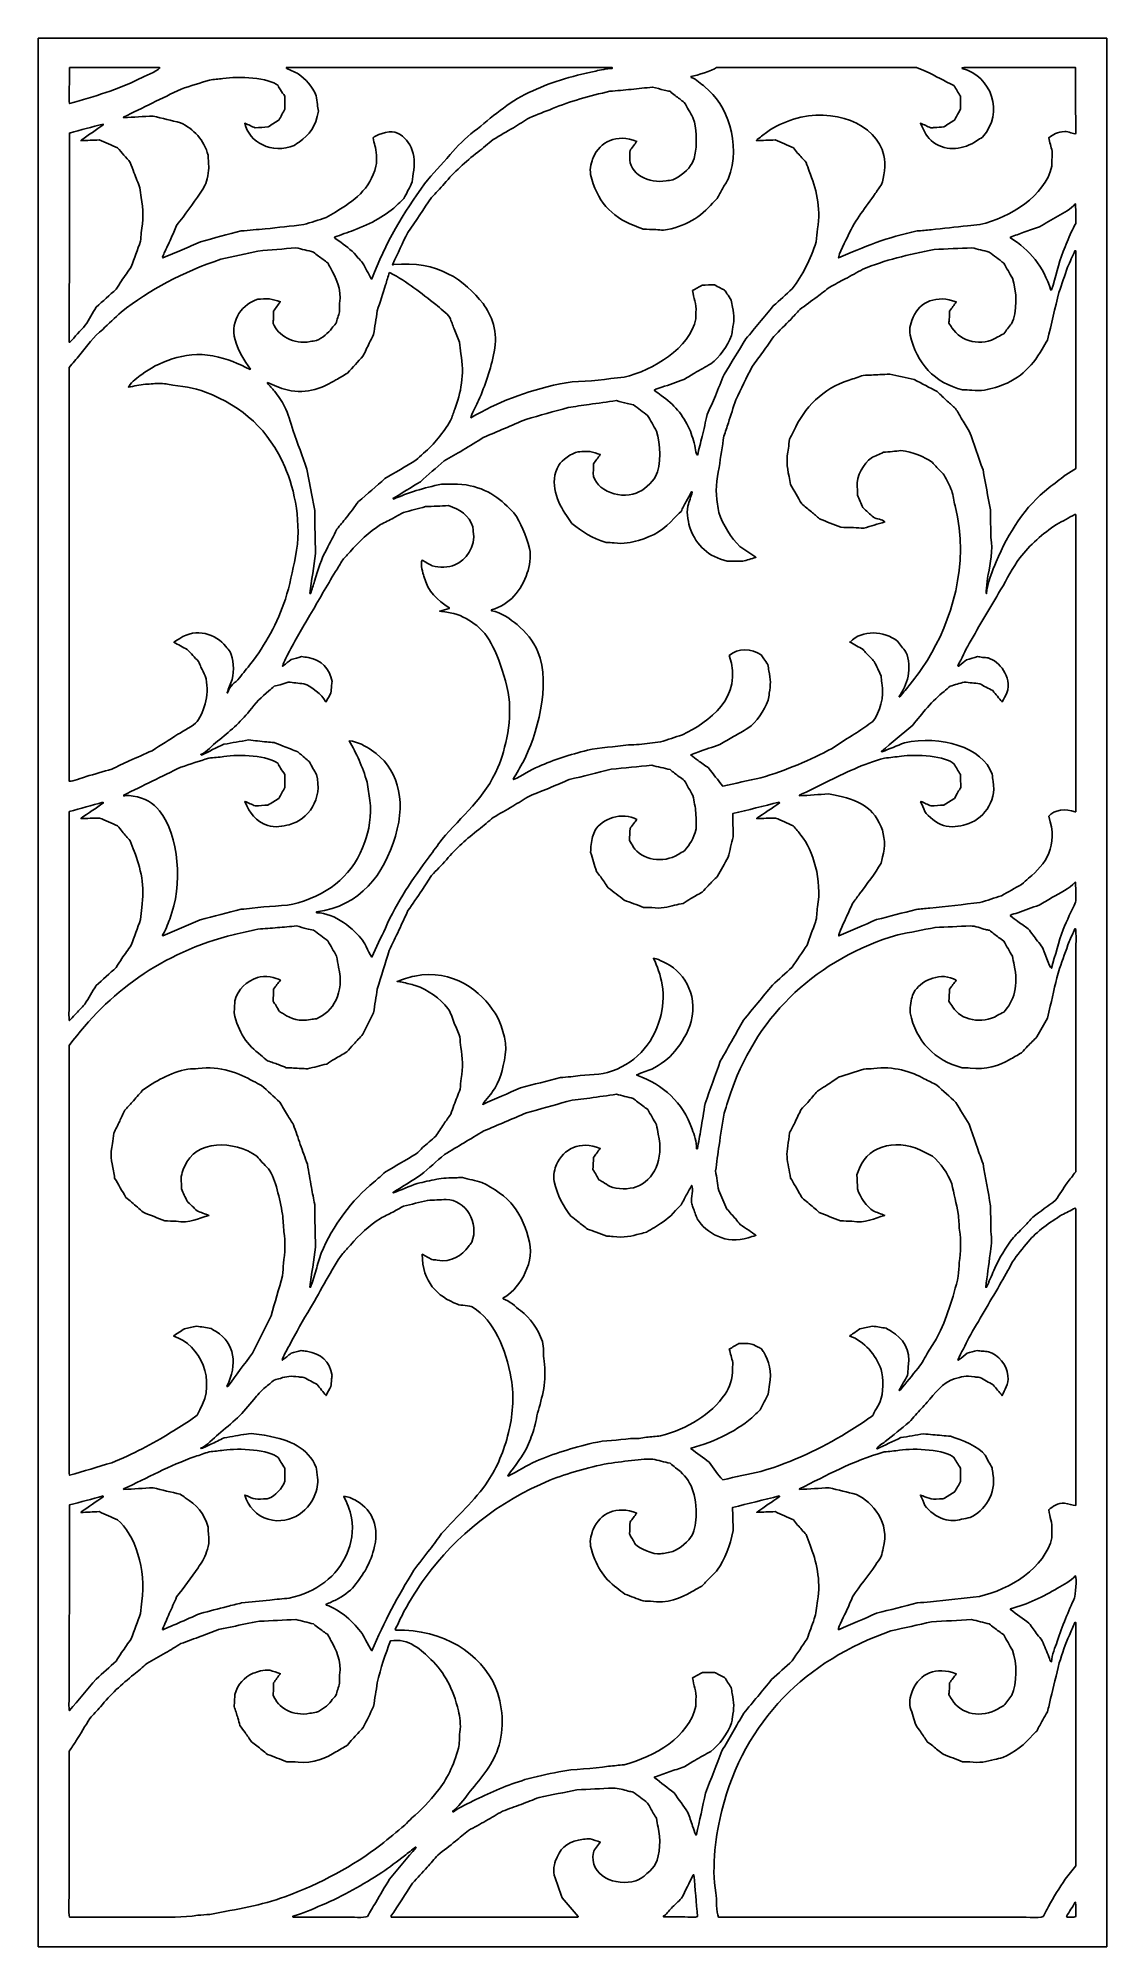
# Model space of a CAD drawing. Header units: centimetres. Extents: x -2.38 to 2.38, y -4.26 to 4.26.
import ezdxf

# ---------------------------------------------------------------- set-up
doc = ezdxf.new("R2010")
doc.units = ezdxf.units.CM
doc.header["$MEASUREMENT"] = 0
doc.layers.add('Layer 1', color=7, linetype='Continuous')

msp = doc.modelspace()

# ---------------------------------------------------------------- linework, layer by layer
at = {"layer": 'Layer 1', "color": 242}
for points, knots in [([(-2.38451, 4.26053), (-0.795, 4.26053), (0.795, 4.26053), (2.38451, 4.26053), (2.38451, 4.26053), (2.38451, 1.42046), (2.38451, -1.42047), (2.38451, -4.26054), (2.38451, -4.26054), (0.795, -4.26054), (-0.795, -4.26054), (-2.38451, -4.26054), (-2.38451, -4.26054), (-2.38451, -1.42047), (-2.38451, 1.42046), (-2.38451, 4.26053)], [0, 0, 0, 0, 0.2, 0.2, 0.2, 0.2, 0.4, 0.4, 0.4, 0.4, 0.6, 0.6, 0.6, 0.6, 1, 1, 1, 1]), ([(-2.2449, 4.12913), (-2.24519, 4.09042), (-2.24548, 4.0517), (-2.24577, 4.01299), (-2.24577, 4.01299), (-2.24577, 3.99978), (-2.24862, 3.97859), (-2.24404, 3.96858), (-2.24404, 3.96858), (-2.13114, 4.00108), (-2.02866, 4.03082), (-1.93381, 4.07874), (-1.93381, 4.07874), (-1.91139, 4.09007), (-1.85583, 4.11127), (-1.8416, 4.12742), (-1.8416, 4.12742), (-1.84189, 4.12799), (-1.84217, 4.12856), (-1.84246, 4.12913), (-1.84246, 4.12913), (-1.97659, 4.12913), (-2.11077, 4.12913), (-2.2449, 4.12913)], [0, 0, 0, 0, 0.1428571, 0.1428571, 0.1428571, 0.1428571, 0.2857143, 0.2857143, 0.2857143, 0.2857143, 0.4285714, 0.4285714, 0.4285714, 0.4285714, 0.5714286, 0.5714286, 0.5714286, 0.5714286, 0.7142857, 0.7142857, 0.7142857, 0.7142857, 1, 1, 1, 1]), ([(-1.27714, 4.12913), (-1.27407, 4.12098), (-1.23391, 4.10826), (-1.22457, 4.1018), (-1.22457, 4.1018), (-1.19035, 4.07812), (-1.16051, 4.04409), (-1.14356, 4.00359), (-1.14356, 4.00359), (-1.14184, 3.9905), (-1.14012, 3.9774), (-1.13839, 3.96431), (-1.13839, 3.96431), (-1.13696, 3.95434), (-1.13552, 3.94438), (-1.13409, 3.93442), (-1.13409, 3.93442), (-1.14677, 3.86563), (-1.17119, 3.82975), (-1.22026, 3.79692), (-1.22026, 3.79692), (-1.22744, 3.7918), (-1.23463, 3.78667), (-1.24181, 3.78155), (-1.24181, 3.78155), (-1.34053, 3.74116), (-1.44381, 3.79461), (-1.46242, 3.88061), (-1.46242, 3.88061), (-1.44691, 3.87378), (-1.43139, 3.86695), (-1.41588, 3.86012), (-1.41588, 3.86012), (-1.39664, 3.86154), (-1.37739, 3.86296), (-1.35815, 3.86439), (-1.35815, 3.86439), (-1.34235, 3.87463), (-1.32655, 3.88489), (-1.31075, 3.89513), (-1.31075, 3.89513), (-1.30156, 3.91107), (-1.29236, 3.92702), (-1.28317, 3.94296), (-1.28317, 3.94296), (-1.28346, 3.95577), (-1.28375, 3.96858), (-1.28403, 3.98139), (-1.28403, 3.98139), (-1.28403, 3.98822), (-1.28403, 3.99505), (-1.28403, 4.00188), (-1.28403, 4.00188), (-1.29035, 4.01099), (-1.29667, 4.0201), (-1.30299, 4.02921), (-1.30299, 4.02921), (-1.30673, 4.03576), (-1.31046, 4.04231), (-1.3142, 4.04885), (-1.3142, 4.04885), (-1.35369, 4.08476), (-1.49202, 4.09242), (-1.5598, 4.08045), (-1.5598, 4.08045), (-1.57991, 4.07817), (-1.60002, 4.0759), (-1.62012, 4.07362), (-1.62012, 4.07362), (-1.66235, 4.06024), (-1.70458, 4.04686), (-1.7468, 4.03348), (-1.7468, 4.03348), (-1.8324, 3.99164), (-1.91802, 3.94978), (-2.00361, 3.90794), (-2.00361, 3.90794), (-2.00361, 3.90766), (-2.00361, 3.90737), (-2.00361, 3.90709), (-2.00361, 3.90709), (-2.00332, 3.90652), (-2.00304, 3.90595), (-2.00275, 3.90538), (-2.00275, 3.90538), (-1.95909, 3.90794), (-1.91542, 3.9105), (-1.87176, 3.91307), (-1.87176, 3.91307), (-1.83097, 3.9031), (-1.79017, 3.89314), (-1.74939, 3.88318), (-1.74939, 3.88318), (-1.69146, 3.85579), (-1.64348, 3.80512), (-1.62616, 3.73799), (-1.62616, 3.73799), (-1.62529, 3.7212), (-1.62443, 3.7044), (-1.62357, 3.68761), (-1.62357, 3.68761), (-1.62073, 3.67082), (-1.63193, 3.61892), (-1.63908, 3.60562), (-1.63908, 3.60562), (-1.66638, 3.55489), (-1.70493, 3.50859), (-1.73819, 3.46215), (-1.73819, 3.46215), (-1.74766, 3.44963), (-1.75715, 3.4371), (-1.76662, 3.42457), (-1.76662, 3.42457), (-1.77524, 3.40465), (-1.78386, 3.38472), (-1.79248, 3.36479), (-1.79248, 3.36479), (-1.80224, 3.34373), (-1.81201, 3.32266), (-1.82178, 3.3016), (-1.82178, 3.3016), (-1.8241, 3.29635), (-1.83158, 3.28278), (-1.82867, 3.27939), (-1.82867, 3.27939), (-1.79966, 3.29163), (-1.77064, 3.30387), (-1.74163, 3.31611), (-1.74163, 3.31611), (-1.71463, 3.32807), (-1.68763, 3.34003), (-1.66063, 3.35198), (-1.66063, 3.35198), (-1.59973, 3.36792), (-1.53882, 3.38387), (-1.47793, 3.39981), (-1.47793, 3.39981), (-1.44232, 3.40294), (-1.40669, 3.40607), (-1.37107, 3.4092), (-1.37107, 3.4092), (-1.31391, 3.41546), (-1.25674, 3.42173), (-1.19958, 3.42799), (-1.19958, 3.42799), (-1.16626, 3.43852), (-1.13293, 3.44906), (-1.09961, 3.45959), (-1.09961, 3.45959), (-1.08583, 3.46784), (-1.07204, 3.4761), (-1.05825, 3.48435), (-1.05825, 3.48435), (-0.97651, 3.53258), (-0.90257, 3.58524), (-0.87728, 3.68932), (-0.87728, 3.68932), (-0.87053, 3.71707), (-0.87599, 3.76061), (-0.88159, 3.78069), (-0.88159, 3.78069), (-0.88446, 3.79237), (-0.88733, 3.80404), (-0.8902, 3.81571), (-0.8902, 3.81571), (-0.88505, 3.82533), (-0.82014, 3.84937), (-0.79283, 3.84048), (-0.79283, 3.84048), (-0.72649, 3.81888), (-0.69327, 3.74027), (-0.71096, 3.65601), (-0.71096, 3.65601), (-0.71437, 3.63977), (-0.71306, 3.62179), (-0.71958, 3.60904), (-0.71958, 3.60904), (-0.73049, 3.58769), (-0.74141, 3.56634), (-0.75232, 3.54499), (-0.75232, 3.54499), (-0.76065, 3.53702), (-0.76898, 3.52905), (-0.77731, 3.52108), (-0.77731, 3.52108), (-0.83067, 3.46821), (-0.8985, 3.43296), (-0.97552, 3.40322), (-0.97552, 3.40322), (-1.00424, 3.39297), (-1.03297, 3.38273), (-1.0617, 3.37248), (-1.0617, 3.37248), (-1.0617, 3.37162), (-1.0617, 3.37077), (-1.0617, 3.36992), (-1.0617, 3.36992), (-1.06141, 3.36935), (-1.06112, 3.36878), (-1.06084, 3.36821), (-1.06084, 3.36821), (-1.05193, 3.36195), (-1.04302, 3.35568), (-1.03412, 3.34942), (-1.03412, 3.34942), (-1.00374, 3.32805), (-0.98043, 3.30868), (-0.95742, 3.28024), (-0.95742, 3.28024), (-0.95053, 3.27284), (-0.94363, 3.26544), (-0.93674, 3.25804), (-0.93674, 3.25804), (-0.92382, 3.23385), (-0.91089, 3.20964), (-0.89796, 3.18545), (-0.89796, 3.18545), (-0.8971, 3.18545), (-0.89624, 3.18545), (-0.89538, 3.18545), (-0.89538, 3.18545), (-0.83448, 3.34545), (-0.75399, 3.48313), (-0.66011, 3.60989), (-0.66011, 3.60989), (-0.62552, 3.6566), (-0.58253, 3.69604), (-0.54636, 3.74056), (-0.54636, 3.74056), (-0.51555, 3.77846), (-0.47699, 3.81427), (-0.43864, 3.84475), (-0.43864, 3.84475), (-0.36086, 3.90656), (-0.29004, 3.97276), (-0.19476, 4.01811), (-0.19476, 4.01811), (-0.10414, 4.06124), (-0.00928, 4.08953), (0.10341, 4.11376), (0.10341, 4.11376), (0.12654, 4.11873), (0.15143, 4.1252), (0.17753, 4.12571), (0.17753, 4.12571), (0.17753, 4.12685), (0.17753, 4.12799), (0.17753, 4.12913), (0.17753, 4.12913), (-0.30731, 4.12913), (-0.7923, 4.12913), (-1.27714, 4.12913)], [0, 0, 0, 0, 0.015625, 0.015625, 0.015625, 0.015625, 0.03125, 0.03125, 0.03125, 0.03125, 0.046875, 0.046875, 0.046875, 0.046875, 0.0625, 0.0625, 0.0625, 0.0625, 0.078125, 0.078125, 0.078125, 0.078125, 0.09375, 0.09375, 0.09375, 0.09375, 0.109375, 0.109375, 0.109375, 0.109375, 0.125, 0.125, 0.125, 0.125, 0.140625, 0.140625, 0.140625, 0.140625, 0.15625, 0.15625, 0.15625, 0.15625, 0.171875, 0.171875, 0.171875, 0.171875, 0.1875, 0.1875, 0.1875, 0.1875, 0.203125, 0.203125, 0.203125, 0.203125, 0.21875, 0.21875, 0.21875, 0.21875, 0.234375, 0.234375, 0.234375, 0.234375, 0.25, 0.25, 0.25, 0.25, 0.265625, 0.265625, 0.265625, 0.265625, 0.28125, 0.28125, 0.28125, 0.28125, 0.296875, 0.296875, 0.296875, 0.296875, 0.3125, 0.3125, 0.3125, 0.3125, 0.328125, 0.328125, 0.328125, 0.328125, 0.34375, 0.34375, 0.34375, 0.34375, 0.359375, 0.359375, 0.359375, 0.359375, 0.375, 0.375, 0.375, 0.375, 0.390625, 0.390625, 0.390625, 0.390625, 0.40625, 0.40625, 0.40625, 0.40625, 0.421875, 0.421875, 0.421875, 0.421875, 0.4375, 0.4375, 0.4375, 0.4375, 0.453125, 0.453125, 0.453125, 0.453125, 0.46875, 0.46875, 0.46875, 0.46875, 0.484375, 0.484375, 0.484375, 0.484375, 0.5, 0.5, 0.5, 0.5, 0.515625, 0.515625, 0.515625, 0.515625, 0.53125, 0.53125, 0.53125, 0.53125, 0.546875, 0.546875, 0.546875, 0.546875, 0.5625, 0.5625, 0.5625, 0.5625, 0.578125, 0.578125, 0.578125, 0.578125, 0.59375, 0.59375, 0.59375, 0.59375, 0.609375, 0.609375, 0.609375, 0.609375, 0.625, 0.625, 0.625, 0.625, 0.640625, 0.640625, 0.640625, 0.640625, 0.65625, 0.65625, 0.65625, 0.65625, 0.671875, 0.671875, 0.671875, 0.671875, 0.6875, 0.6875, 0.6875, 0.6875, 0.703125, 0.703125, 0.703125, 0.703125, 0.71875, 0.71875, 0.71875, 0.71875, 0.734375, 0.734375, 0.734375, 0.734375, 0.75, 0.75, 0.75, 0.75, 0.765625, 0.765625, 0.765625, 0.765625, 0.78125, 0.78125, 0.78125, 0.78125, 0.796875, 0.796875, 0.796875, 0.796875, 0.8125, 0.8125, 0.8125, 0.8125, 0.828125, 0.828125, 0.828125, 0.828125, 0.84375, 0.84375, 0.84375, 0.84375, 0.859375, 0.859375, 0.859375, 0.859375, 0.875, 0.875, 0.875, 0.875, 0.890625, 0.890625, 0.890625, 0.890625, 0.90625, 0.90625, 0.90625, 0.90625, 0.921875, 0.921875, 0.921875, 0.921875, 0.9375, 0.9375, 0.9375, 0.9375, 0.953125, 0.953125, 0.953125, 0.953125, 0.96875, 0.96875, 0.96875, 0.96875, 1, 1, 1, 1]), ([(-0.79886, 3.2495), (-0.60306, 3.27013), (-0.4794, 3.17908), (-0.399, 3.07528), (-0.399, 3.07528), (-0.36153, 3.02691), (-0.33115, 2.94531), (-0.34901, 2.86093), (-0.34901, 2.86093), (-0.36548, 2.78318), (-0.38968, 2.70972), (-0.41882, 2.64315), (-0.41882, 2.64315), (-0.42445, 2.63028), (-0.45593, 2.57404), (-0.45329, 2.56629), (-0.45329, 2.56629), (-0.33281, 2.63526), (-0.21349, 2.68281), (-0.05515, 2.71745), (-0.05515, 2.71745), (0.01344, 2.73246), (0.09789, 2.72749), (0.17063, 2.74051), (0.17063, 2.74051), (0.19045, 2.7425), (0.21027, 2.7445), (0.23009, 2.74649), (0.23009, 2.74649), (0.36118, 2.77982), (0.52242, 2.87551), (0.55067, 3.00782), (0.55067, 3.00782), (0.55067, 3.01721), (0.55067, 3.02661), (0.55067, 3.036), (0.55067, 3.036), (0.55429, 3.07743), (0.54025, 3.09995), (0.53602, 3.13336), (0.53602, 3.13336), (0.55038, 3.14161), (0.56475, 3.14987), (0.57911, 3.15812), (0.57911, 3.15812), (0.59721, 3.15869), (0.61531, 3.15926), (0.6334, 3.15983), (0.6334, 3.15983), (0.64202, 3.15499), (0.65064, 3.15015), (0.65925, 3.14531), (0.65925, 3.14531), (0.66586, 3.14218), (0.67247, 3.13905), (0.67907, 3.13592), (0.67907, 3.13592), (0.68252, 3.13051), (0.68597, 3.1251), (0.68942, 3.11969), (0.68942, 3.11969), (0.69574, 3.1103), (0.70206, 3.1009), (0.70837, 3.09151), (0.70837, 3.09151), (0.7101, 3.08098), (0.71182, 3.07044), (0.71355, 3.05991), (0.71355, 3.05991), (0.72205, 3.02051), (0.72155, 2.99852), (0.71355, 2.95828), (0.71355, 2.95828), (0.7124, 2.95003), (0.71125, 2.94177), (0.7101, 2.93352), (0.7101, 2.93352), (0.69168, 2.88568), (0.65628, 2.83537), (0.61789, 2.80712), (0.61789, 2.80712), (0.59347, 2.79318), (0.56905, 2.77922), (0.54464, 2.76528), (0.54464, 2.76528), (0.52855, 2.7556), (0.51246, 2.74592), (0.49638, 2.73624), (0.49638, 2.73624), (0.46392, 2.72486), (0.43146, 2.71347), (0.399, 2.70208), (0.399, 2.70208), (0.3881, 2.69791), (0.37317, 2.69666), (0.36539, 2.68927), (0.36539, 2.68927), (0.36568, 2.6887), (0.36597, 2.68813), (0.36625, 2.68756), (0.36625, 2.68756), (0.37631, 2.68016), (0.38636, 2.67276), (0.39641, 2.66536), (0.39641, 2.66536), (0.45115, 2.62659), (0.49348, 2.57948), (0.52223, 2.51505), (0.52223, 2.51505), (0.53332, 2.4902), (0.54043, 2.46172), (0.54809, 2.43136), (0.54809, 2.43136), (0.55038, 2.42228), (0.54978, 2.40246), (0.55757, 2.39891), (0.55757, 2.39891), (0.56446, 2.42652), (0.57135, 2.45414), (0.57825, 2.48175), (0.57825, 2.48175), (0.586, 2.51448), (0.59376, 2.54722), (0.60152, 2.57996), (0.60152, 2.57996), (0.61358, 2.60814), (0.62565, 2.63633), (0.63771, 2.6645), (0.63771, 2.6645), (0.65063, 2.69581), (0.66356, 2.72714), (0.67649, 2.75845), (0.67649, 2.75845), (0.70895, 2.81167), (0.74141, 2.86492), (0.77387, 2.91815), (0.77387, 2.91815), (0.81466, 2.9671), (0.85545, 3.01608), (0.89624, 3.06503), (0.89624, 3.06503), (0.92439, 3.09065), (0.95255, 3.11628), (0.98069, 3.1419), (0.98069, 3.1419), (1.02664, 3.20239), (1.06211, 3.27083), (1.08755, 3.35198), (1.08755, 3.35198), (1.08956, 3.37105), (1.09157, 3.39013), (1.09359, 3.4092), (1.09359, 3.4092), (1.11055, 3.50525), (1.08556, 3.59398), (1.05653, 3.66626), (1.05653, 3.66626), (1.05193, 3.67935), (1.04734, 3.69245), (1.04274, 3.70554), (1.04274, 3.70554), (1.0301, 3.71949), (1.01746, 3.73344), (1.00482, 3.74739), (1.00482, 3.74739), (0.9985, 3.75536), (0.99218, 3.76333), (0.98586, 3.7713), (0.98586, 3.7713), (0.95887, 3.78297), (0.93186, 3.79464), (0.90486, 3.80631), (0.90486, 3.80631), (0.877, 3.80518), (0.84913, 3.80404), (0.82127, 3.8029), (0.82127, 3.8029), (0.82127, 3.80318), (0.82127, 3.80347), (0.82127, 3.80375), (0.82127, 3.80375), (0.82328, 3.80603), (0.82529, 3.80831), (0.8273, 3.81058), (0.8273, 3.81058), (0.84195, 3.82169), (0.8566, 3.83279), (0.87125, 3.84389), (0.87125, 3.84389), (0.90426, 3.86694), (0.94333, 3.88536), (0.98586, 3.89855), (0.98586, 3.89855), (1.16247, 3.9533), (1.35478, 3.88136), (1.39003, 3.73714), (1.39003, 3.73714), (1.39954, 3.69826), (1.38987, 3.63623), (1.37883, 3.60733), (1.37883, 3.60733), (1.36964, 3.59395), (1.36045, 3.58057), (1.35125, 3.56719), (1.35125, 3.56719), (1.30937, 3.50499), (1.2624, 3.45244), (1.23061, 3.38016), (1.23061, 3.38016), (1.22371, 3.36449), (1.184, 3.2898), (1.18752, 3.27939), (1.18752, 3.27939), (1.29563, 3.32711), (1.40781, 3.37355), (1.53826, 3.39981), (1.53826, 3.39981), (1.55894, 3.40151), (1.57963, 3.40322), (1.60031, 3.40493), (1.60031, 3.40493), (1.65459, 3.41091), (1.70889, 3.41689), (1.76318, 3.42286), (1.76318, 3.42286), (1.78156, 3.42457), (1.79995, 3.42628), (1.81833, 3.42799), (1.81833, 3.42799), (1.95452, 3.46226), (2.10738, 3.55396), (2.13977, 3.68932), (2.13977, 3.68932), (2.13977, 3.69899), (2.13977, 3.70867), (2.13977, 3.71835), (2.13977, 3.71835), (2.14006, 3.73116), (2.14035, 3.74397), (2.14063, 3.75678), (2.14063, 3.75678), (2.13546, 3.77642), (2.13029, 3.79607), (2.12512, 3.81571), (2.12512, 3.81571), (2.1454, 3.83055), (2.16321, 3.84094), (2.19665, 3.84389), (2.19665, 3.84389), (2.21385, 3.84541), (2.23553, 3.83108), (2.24577, 3.8345), (2.24577, 3.8345), (2.24548, 3.9327), (2.2452, 4.03093), (2.24491, 4.12913), (2.24491, 4.12913), (2.12312, 4.12913), (2.0013, 4.12913), (1.87952, 4.12913), (1.87952, 4.12913), (1.8462, 4.12913), (1.81287, 4.12913), (1.77955, 4.12913), (1.77955, 4.12913), (1.76765, 4.12913), (1.74678, 4.132), (1.73819, 4.12742), (1.73819, 4.12742), (1.73848, 4.12685), (1.73876, 4.12628), (1.73905, 4.12571), (1.73905, 4.12571), (1.86838, 4.091), (1.92892, 3.92924), (1.8304, 3.81912), (1.8304, 3.81912), (1.82149, 3.81343), (1.81259, 3.80774), (1.80368, 3.80204), (1.80368, 3.80204), (1.74665, 3.76434), (1.6736, 3.75232), (1.61065, 3.79521), (1.61065, 3.79521), (1.58202, 3.81472), (1.56809, 3.84722), (1.55291, 3.88061), (1.55291, 3.88061), (1.56842, 3.87378), (1.58393, 3.86695), (1.59944, 3.86012), (1.59944, 3.86012), (1.6049, 3.86069), (1.61036, 3.86126), (1.61582, 3.86183), (1.61582, 3.86183), (1.6296, 3.86268), (1.6434, 3.86353), (1.65718, 3.86439), (1.65718, 3.86439), (1.67327, 3.87463), (1.68936, 3.88489), (1.70544, 3.89513), (1.70544, 3.89513), (1.71119, 3.90595), (1.71693, 3.91677), (1.72268, 3.92758), (1.72268, 3.92758), (1.72584, 3.93328), (1.729, 3.93897), (1.73216, 3.94466), (1.73216, 3.94466), (1.73187, 3.96374), (1.73158, 3.98281), (1.73129, 4.00188), (1.73129, 4.00188), (1.72153, 4.01754), (1.71176, 4.0332), (1.70199, 4.04885), (1.70199, 4.04885), (1.66092, 4.06992), (1.61983, 4.09099), (1.57876, 4.11205), (1.57876, 4.11205), (1.56411, 4.11774), (1.54946, 4.12344), (1.53481, 4.12913), (1.53481, 4.12913), (1.44778, 4.12913), (1.36073, 4.12913), (1.2737, 4.12913), (1.2737, 4.12913), (1.06344, 4.12913), (0.85313, 4.12913), (0.64288, 4.12913), (0.64288, 4.12913), (0.62208, 4.11482), (0.55826, 4.09475), (0.52913, 4.08985), (0.52913, 4.08985), (0.52913, 4.08899), (0.52913, 4.08814), (0.52913, 4.08728), (0.52913, 4.08728), (0.52941, 4.08671), (0.5297, 4.08615), (0.52999, 4.08558), (0.52999, 4.08558), (0.55332, 4.07645), (0.57277, 4.05748), (0.59117, 4.04288), (0.59117, 4.04288), (0.68847, 3.96567), (0.75643, 3.79354), (0.69459, 3.63124), (0.69459, 3.63124), (0.68626, 3.61701), (0.67793, 3.60277), (0.6696, 3.58854), (0.6696, 3.58854), (0.66184, 3.57403), (0.65408, 3.5595), (0.64633, 3.54499), (0.64633, 3.54499), (0.63915, 3.53816), (0.63196, 3.53132), (0.62478, 3.52449), (0.62478, 3.52449), (0.57578, 3.46433), (0.5007, 3.41697), (0.40589, 3.40322), (0.40589, 3.40322), (0.39469, 3.40408), (0.38349, 3.40493), (0.37229, 3.40578), (0.37229, 3.40578), (0.35333, 3.40664), (0.33437, 3.40749), (0.31541, 3.40835), (0.31541, 3.40835), (0.3022, 3.41347), (0.28898, 3.4186), (0.27577, 3.42372), (0.27577, 3.42372), (0.17006, 3.46499), (0.10822, 3.53418), (0.08101, 3.65259), (0.08101, 3.65259), (0.07537, 3.67711), (0.08613, 3.71248), (0.09221, 3.72689), (0.09221, 3.72689), (0.12332, 3.80061), (0.19695, 3.83484), (0.28697, 3.79948), (0.28697, 3.79948), (0.27692, 3.7861), (0.26686, 3.77272), (0.25681, 3.75934), (0.25681, 3.75934), (0.25652, 3.74967), (0.25623, 3.73999), (0.25595, 3.73031), (0.25595, 3.73031), (0.24947, 3.6554), (0.34343, 3.60877), (0.41796, 3.62356), (0.41796, 3.62356), (0.42801, 3.62498), (0.43807, 3.6264), (0.44812, 3.62783), (0.44812, 3.62783), (0.48015, 3.64143), (0.51806, 3.67379), (0.5343, 3.70298), (0.5343, 3.70298), (0.55951, 3.74829), (0.55677, 3.85568), (0.53774, 3.90623), (0.53774, 3.90623), (0.52482, 3.92872), (0.51189, 3.95121), (0.49897, 3.9737), (0.49897, 3.9737), (0.48518, 3.98395), (0.47139, 3.9942), (0.4576, 4.00445), (0.4576, 4.00445), (0.45013, 4.01071), (0.44266, 4.01697), (0.43519, 4.02323), (0.43519, 4.02323), (0.42658, 4.02494), (0.41796, 4.02665), (0.40934, 4.02836), (0.40934, 4.02836), (0.39211, 4.03291), (0.37487, 4.03747), (0.35764, 4.04202), (0.35764, 4.04202), (0.32575, 4.03861), (0.29386, 4.03519), (0.26198, 4.03177), (0.26198, 4.03177), (0.2301, 4.02893), (0.19821, 4.02608), (0.16632, 4.02323), (0.16632, 4.02323), (0.07876, 4.00308), (-0.01347, 3.97805), (-0.08876, 3.94637), (-0.08876, 3.94637), (-0.12323, 3.93271), (-0.15771, 3.91904), (-0.19217, 3.90538), (-0.19217, 3.90538), (-0.21601, 3.89058), (-0.23986, 3.87577), (-0.2637, 3.86097), (-0.2637, 3.86097), (-0.29386, 3.84332), (-0.32403, 3.82567), (-0.35419, 3.80802), (-0.35419, 3.80802), (-0.37688, 3.78924), (-0.39957, 3.77044), (-0.42226, 3.75166), (-0.42226, 3.75166), (-0.47791, 3.7087), (-0.52813, 3.66421), (-0.57221, 3.60989), (-0.57221, 3.60989), (-0.59117, 3.58968), (-0.61013, 3.56947), (-0.62909, 3.54926), (-0.62909, 3.54926), (-0.66413, 3.49717), (-0.69918, 3.44506), (-0.73422, 3.39297), (-0.73422, 3.39297), (-0.75993, 3.3478), (-0.77876, 3.29733), (-0.8023, 3.25206), (-0.8023, 3.25206), (-0.80309, 3.25056), (-0.80315, 3.25032), (-0.8039, 3.24879), (-0.8039, 3.24879), (-0.80038, 3.24918), (-0.80401, 3.24864), (-0.79886, 3.2495)], [0, 0, 0, 0, 0.0080645, 0.0080645, 0.0080645, 0.0080645, 0.016129, 0.016129, 0.016129, 0.016129, 0.0241935, 0.0241935, 0.0241935, 0.0241935, 0.0322581, 0.0322581, 0.0322581, 0.0322581, 0.0403226, 0.0403226, 0.0403226, 0.0403226, 0.0483871, 0.0483871, 0.0483871, 0.0483871, 0.0564516, 0.0564516, 0.0564516, 0.0564516, 0.0645161, 0.0645161, 0.0645161, 0.0645161, 0.0725806, 0.0725806, 0.0725806, 0.0725806, 0.0806452, 0.0806452, 0.0806452, 0.0806452, 0.0887097, 0.0887097, 0.0887097, 0.0887097, 0.0967742, 0.0967742, 0.0967742, 0.0967742, 0.1048387, 0.1048387, 0.1048387, 0.1048387, 0.1129032, 0.1129032, 0.1129032, 0.1129032, 0.1209677, 0.1209677, 0.1209677, 0.1209677, 0.1290323, 0.1290323, 0.1290323, 0.1290323, 0.1370968, 0.1370968, 0.1370968, 0.1370968, 0.1451613, 0.1451613, 0.1451613, 0.1451613, 0.1532258, 0.1532258, 0.1532258, 0.1532258, 0.1612903, 0.1612903, 0.1612903, 0.1612903, 0.1693548, 0.1693548, 0.1693548, 0.1693548, 0.1774194, 0.1774194, 0.1774194, 0.1774194, 0.1854839, 0.1854839, 0.1854839, 0.1854839, 0.1935484, 0.1935484, 0.1935484, 0.1935484, 0.2016129, 0.2016129, 0.2016129, 0.2016129, 0.2096774, 0.2096774, 0.2096774, 0.2096774, 0.2177419, 0.2177419, 0.2177419, 0.2177419, 0.2258065, 0.2258065, 0.2258065, 0.2258065, 0.233871, 0.233871, 0.233871, 0.233871, 0.2419355, 0.2419355, 0.2419355, 0.2419355, 0.25, 0.25, 0.25, 0.25, 0.2580645, 0.2580645, 0.2580645, 0.2580645, 0.266129, 0.266129, 0.266129, 0.266129, 0.2741935, 0.2741935, 0.2741935, 0.2741935, 0.2822581, 0.2822581, 0.2822581, 0.2822581, 0.2903226, 0.2903226, 0.2903226, 0.2903226, 0.2983871, 0.2983871, 0.2983871, 0.2983871, 0.3064516, 0.3064516, 0.3064516, 0.3064516, 0.3145161, 0.3145161, 0.3145161, 0.3145161, 0.3225806, 0.3225806, 0.3225806, 0.3225806, 0.3306452, 0.3306452, 0.3306452, 0.3306452, 0.3387097, 0.3387097, 0.3387097, 0.3387097, 0.3467742, 0.3467742, 0.3467742, 0.3467742, 0.3548387, 0.3548387, 0.3548387, 0.3548387, 0.3629032, 0.3629032, 0.3629032, 0.3629032, 0.3709677, 0.3709677, 0.3709677, 0.3709677, 0.3790323, 0.3790323, 0.3790323, 0.3790323, 0.3870968, 0.3870968, 0.3870968, 0.3870968, 0.3951613, 0.3951613, 0.3951613, 0.3951613, 0.4032258, 0.4032258, 0.4032258, 0.4032258, 0.4112903, 0.4112903, 0.4112903, 0.4112903, 0.4193548, 0.4193548, 0.4193548, 0.4193548, 0.4274194, 0.4274194, 0.4274194, 0.4274194, 0.4354839, 0.4354839, 0.4354839, 0.4354839, 0.4435484, 0.4435484, 0.4435484, 0.4435484, 0.4516129, 0.4516129, 0.4516129, 0.4516129, 0.4596774, 0.4596774, 0.4596774, 0.4596774, 0.4677419, 0.4677419, 0.4677419, 0.4677419, 0.4758065, 0.4758065, 0.4758065, 0.4758065, 0.483871, 0.483871, 0.483871, 0.483871, 0.4919355, 0.4919355, 0.4919355, 0.4919355, 0.5, 0.5, 0.5, 0.5, 0.5080645, 0.5080645, 0.5080645, 0.5080645, 0.516129, 0.516129, 0.516129, 0.516129, 0.5241935, 0.5241935, 0.5241935, 0.5241935, 0.5322581, 0.5322581, 0.5322581, 0.5322581, 0.5403226, 0.5403226, 0.5403226, 0.5403226, 0.5483871, 0.5483871, 0.5483871, 0.5483871, 0.5564516, 0.5564516, 0.5564516, 0.5564516, 0.5645161, 0.5645161, 0.5645161, 0.5645161, 0.5725806, 0.5725806, 0.5725806, 0.5725806, 0.5806452, 0.5806452, 0.5806452, 0.5806452, 0.5887097, 0.5887097, 0.5887097, 0.5887097, 0.5967742, 0.5967742, 0.5967742, 0.5967742, 0.6048387, 0.6048387, 0.6048387, 0.6048387, 0.6129032, 0.6129032, 0.6129032, 0.6129032, 0.6209677, 0.6209677, 0.6209677, 0.6209677, 0.6290323, 0.6290323, 0.6290323, 0.6290323, 0.6370968, 0.6370968, 0.6370968, 0.6370968, 0.6451613, 0.6451613, 0.6451613, 0.6451613, 0.6532258, 0.6532258, 0.6532258, 0.6532258, 0.6612903, 0.6612903, 0.6612903, 0.6612903, 0.6693548, 0.6693548, 0.6693548, 0.6693548, 0.6774194, 0.6774194, 0.6774194, 0.6774194, 0.6854839, 0.6854839, 0.6854839, 0.6854839, 0.6935484, 0.6935484, 0.6935484, 0.6935484, 0.7016129, 0.7016129, 0.7016129, 0.7016129, 0.7096774, 0.7096774, 0.7096774, 0.7096774, 0.7177419, 0.7177419, 0.7177419, 0.7177419, 0.7258065, 0.7258065, 0.7258065, 0.7258065, 0.733871, 0.733871, 0.733871, 0.733871, 0.7419355, 0.7419355, 0.7419355, 0.7419355, 0.75, 0.75, 0.75, 0.75, 0.7580645, 0.7580645, 0.7580645, 0.7580645, 0.766129, 0.766129, 0.766129, 0.766129, 0.7741935, 0.7741935, 0.7741935, 0.7741935, 0.7822581, 0.7822581, 0.7822581, 0.7822581, 0.7903226, 0.7903226, 0.7903226, 0.7903226, 0.7983871, 0.7983871, 0.7983871, 0.7983871, 0.8064516, 0.8064516, 0.8064516, 0.8064516, 0.8145161, 0.8145161, 0.8145161, 0.8145161, 0.8225806, 0.8225806, 0.8225806, 0.8225806, 0.8306452, 0.8306452, 0.8306452, 0.8306452, 0.8387097, 0.8387097, 0.8387097, 0.8387097, 0.8467742, 0.8467742, 0.8467742, 0.8467742, 0.8548387, 0.8548387, 0.8548387, 0.8548387, 0.8629032, 0.8629032, 0.8629032, 0.8629032, 0.8709677, 0.8709677, 0.8709677, 0.8709677, 0.8790323, 0.8790323, 0.8790323, 0.8790323, 0.8870968, 0.8870968, 0.8870968, 0.8870968, 0.8951613, 0.8951613, 0.8951613, 0.8951613, 0.9032258, 0.9032258, 0.9032258, 0.9032258, 0.9112903, 0.9112903, 0.9112903, 0.9112903, 0.9193548, 0.9193548, 0.9193548, 0.9193548, 0.9274194, 0.9274194, 0.9274194, 0.9274194, 0.9354839, 0.9354839, 0.9354839, 0.9354839, 0.9435484, 0.9435484, 0.9435484, 0.9435484, 0.9516129, 0.9516129, 0.9516129, 0.9516129, 0.9596774, 0.9596774, 0.9596774, 0.9596774, 0.9677419, 0.9677419, 0.9677419, 0.9677419, 0.9758065, 0.9758065, 0.9758065, 0.9758065, 0.983871, 0.983871, 0.983871, 0.983871, 1, 1, 1, 1]), ([(-2.09496, 3.8772), (-2.14493, 3.86382), (-2.19493, 3.85044), (-2.2449, 3.83706), (-2.2449, 3.83706), (-2.24519, 3.52566), (-2.24548, 3.21417), (-2.24577, 2.90277), (-2.24577, 2.90277), (-2.2449, 2.90277), (-2.24404, 2.90277), (-2.24318, 2.90277), (-2.24318, 2.90277), (-2.2202, 2.92811), (-2.19722, 2.95345), (-2.17424, 2.97878), (-2.17424, 2.97878), (-2.15787, 3.00582), (-2.14149, 3.03287), (-2.12512, 3.05991), (-2.12512, 3.05991), (-2.09553, 3.08667), (-2.06594, 3.11343), (-2.03636, 3.14019), (-2.03636, 3.14019), (-2.0286, 3.15243), (-2.02084, 3.16467), (-2.01309, 3.17691), (-2.01309, 3.17691), (-1.99844, 3.19797), (-1.98379, 3.21904), (-1.96914, 3.24011), (-1.96914, 3.24011), (-1.95535, 3.27796), (-1.94156, 3.31583), (-1.92777, 3.35369), (-1.92777, 3.35369), (-1.92663, 3.3665), (-1.92548, 3.37931), (-1.92433, 3.39212), (-1.92433, 3.39212), (-1.91495, 3.44514), (-1.9153, 3.49745), (-1.92519, 3.54926), (-1.92519, 3.54926), (-1.92691, 3.56377), (-1.92864, 3.5783), (-1.93036, 3.59281), (-1.93036, 3.59281), (-1.93926, 3.6153), (-1.94817, 3.63779), (-1.95707, 3.66028), (-1.95707, 3.66028), (-1.96253, 3.67537), (-1.96799, 3.69046), (-1.97345, 3.70554), (-1.97345, 3.70554), (-1.99241, 3.72746), (-2.01137, 3.74938), (-2.03032, 3.7713), (-2.03032, 3.7713), (-2.05761, 3.78297), (-2.08491, 3.79464), (-2.11219, 3.80631), (-2.11219, 3.80631), (-2.13948, 3.80518), (-2.16677, 3.80404), (-2.19406, 3.8029), (-2.19406, 3.8029), (-2.19349, 3.80375), (-2.19291, 3.80461), (-2.19234, 3.80546), (-2.19234, 3.80546), (-2.15931, 3.82852), (-2.12626, 3.85158), (-2.09323, 3.87464), (-2.09323, 3.87464), (-2.09381, 3.87549), (-2.09438, 3.87634), (-2.09496, 3.8772)], [0, 0, 0, 0, 0.047619, 0.047619, 0.047619, 0.047619, 0.0952381, 0.0952381, 0.0952381, 0.0952381, 0.1428571, 0.1428571, 0.1428571, 0.1428571, 0.1904762, 0.1904762, 0.1904762, 0.1904762, 0.2380952, 0.2380952, 0.2380952, 0.2380952, 0.2857143, 0.2857143, 0.2857143, 0.2857143, 0.3333333, 0.3333333, 0.3333333, 0.3333333, 0.3809524, 0.3809524, 0.3809524, 0.3809524, 0.4285714, 0.4285714, 0.4285714, 0.4285714, 0.4761905, 0.4761905, 0.4761905, 0.4761905, 0.5238095, 0.5238095, 0.5238095, 0.5238095, 0.5714286, 0.5714286, 0.5714286, 0.5714286, 0.6190476, 0.6190476, 0.6190476, 0.6190476, 0.6666667, 0.6666667, 0.6666667, 0.6666667, 0.7142857, 0.7142857, 0.7142857, 0.7142857, 0.7619048, 0.7619048, 0.7619048, 0.7619048, 0.8095238, 0.8095238, 0.8095238, 0.8095238, 0.8571429, 0.8571429, 0.8571429, 0.8571429, 0.9047619, 0.9047619, 0.9047619, 0.9047619, 1, 1, 1, 1]), ([(2.24319, 3.52108), (2.22367, 3.49603), (2.19377, 3.48225), (2.16563, 3.46557), (2.16563, 3.46557), (2.13834, 3.44963), (2.11104, 3.43368), (2.08376, 3.41774), (2.08376, 3.41774), (2.06049, 3.40977), (2.03722, 3.4018), (2.01395, 3.39383), (2.01395, 3.39383), (1.99414, 3.38671), (1.97431, 3.37959), (1.95449, 3.37248), (1.95449, 3.37248), (1.95449, 3.37134), (1.95449, 3.3702), (1.95449, 3.36906), (1.95449, 3.36906), (2.04025, 3.31442), (2.10147, 3.24281), (2.1346, 3.13592), (2.1346, 3.13592), (2.13546, 3.1362), (2.13633, 3.13649), (2.13719, 3.13677), (2.13719, 3.13677), (2.15743, 3.19408), (2.16819, 3.25344), (2.18975, 3.30757), (2.18975, 3.30757), (2.20182, 3.33661), (2.21389, 3.36565), (2.22595, 3.39468), (2.22595, 3.39468), (2.23256, 3.40749), (2.23916, 3.4203), (2.24577, 3.43311), (2.24577, 3.43311), (2.24807, 3.44082), (2.24572, 3.51839), (2.24405, 3.52022), (2.24405, 3.52022), (2.24376, 3.52051), (2.24347, 3.52079), (2.24319, 3.52108)], [0, 0, 0, 0, 0.0769231, 0.0769231, 0.0769231, 0.0769231, 0.1538462, 0.1538462, 0.1538462, 0.1538462, 0.2307692, 0.2307692, 0.2307692, 0.2307692, 0.3076923, 0.3076923, 0.3076923, 0.3076923, 0.3846154, 0.3846154, 0.3846154, 0.3846154, 0.4615385, 0.4615385, 0.4615385, 0.4615385, 0.5384615, 0.5384615, 0.5384615, 0.5384615, 0.6153846, 0.6153846, 0.6153846, 0.6153846, 0.6923077, 0.6923077, 0.6923077, 0.6923077, 0.7692308, 0.7692308, 0.7692308, 0.7692308, 0.8461538, 0.8461538, 0.8461538, 0.8461538, 1, 1, 1, 1]), ([(-1.23405, 3.32465), (-1.29063, 3.31981), (-1.34724, 3.31497), (-1.40382, 3.31014), (-1.40382, 3.31014), (-1.45897, 3.2979), (-1.51413, 3.28565), (-1.56928, 3.27341), (-1.56928, 3.27341), (-1.74131, 3.21674), (-1.88612, 3.13681), (-2.01481, 3.03771), (-2.01481, 3.03771), (-2.0421, 3.0118), (-2.06939, 2.98589), (-2.09668, 2.95999), (-2.09668, 2.95999), (-2.13679, 2.92795), (-2.16753, 2.88677), (-2.19923, 2.84641), (-2.19923, 2.84641), (-2.21474, 2.82791), (-2.23026, 2.8094), (-2.24577, 2.7909), (-2.24577, 2.7909), (-2.24577, 2.17493), (-2.24577, 1.55879), (-2.24577, 0.94282), (-2.24577, 0.94282), (-2.24519, 0.94282), (-2.24462, 0.94282), (-2.24404, 0.94282), (-2.24404, 0.94282), (-2.23281, 0.94012), (-2.18457, 0.95991), (-2.17079, 0.96417), (-2.17079, 0.96417), (-2.13259, 0.97527), (-2.09438, 0.98638), (-2.05618, 0.99748), (-2.05618, 0.99748), (-2.03004, 1.00972), (-2.00389, 1.02196), (-1.97776, 1.0342), (-1.97776, 1.0342), (-1.94386, 1.04929), (-1.90996, 1.06438), (-1.87607, 1.07946), (-1.87607, 1.07946), (-1.83758, 1.10394), (-1.79908, 1.12843), (-1.76059, 1.15291), (-1.76059, 1.15291), (-1.73903, 1.16634), (-1.68864, 1.19183), (-1.67528, 1.21013), (-1.67528, 1.21013), (-1.64232, 1.25524), (-1.61641, 1.34061), (-1.63908, 1.41338), (-1.63908, 1.41338), (-1.6454, 1.42619), (-1.65172, 1.439), (-1.65804, 1.45181), (-1.65804, 1.45181), (-1.66177, 1.46064), (-1.66551, 1.46946), (-1.66924, 1.47829), (-1.66924, 1.47829), (-1.6859, 1.49593), (-1.70257, 1.51359), (-1.71923, 1.53123), (-1.71923, 1.53123), (-1.73905, 1.54205), (-1.75887, 1.55287), (-1.77869, 1.56369), (-1.77869, 1.56369), (-1.77007, 1.56938), (-1.76145, 1.57507), (-1.75284, 1.58077), (-1.75284, 1.58077), (-1.67982, 1.62891), (-1.59118, 1.60222), (-1.54687, 1.54404), (-1.54687, 1.54404), (-1.54055, 1.53636), (-1.53423, 1.52867), (-1.52791, 1.52099), (-1.52791, 1.52099), (-1.51451, 1.49129), (-1.50753, 1.43646), (-1.5193, 1.39801), (-1.5193, 1.39801), (-1.52676, 1.37808), (-1.53423, 1.35815), (-1.5417, 1.33823), (-1.5417, 1.33823), (-1.54084, 1.33794), (-1.53998, 1.33766), (-1.53912, 1.33737), (-1.53912, 1.33737), (-1.53064, 1.36993), (-1.50544, 1.38146), (-1.48655, 1.40484), (-1.48655, 1.40484), (-1.46932, 1.42619), (-1.45208, 1.44754), (-1.43484, 1.46889), (-1.43484, 1.46889), (-1.37265, 1.55053), (-1.31589, 1.64957), (-1.28145, 1.75669), (-1.28145, 1.75669), (-1.26199, 1.81722), (-1.2495, 1.87891), (-1.23577, 1.94714), (-1.23577, 1.94714), (-1.20672, 2.09153), (-1.23951, 2.24473), (-1.28403, 2.34681), (-1.28403, 2.34681), (-1.35539, 2.51042), (-1.46839, 2.61421), (-1.63822, 2.68073), (-1.63822, 2.68073), (-1.6902, 2.70109), (-1.74211, 2.70535), (-1.80713, 2.71574), (-1.80713, 2.71574), (-1.82399, 2.71844), (-1.85154, 2.72058), (-1.8709, 2.71745), (-1.8709, 2.71745), (-1.88267, 2.71688), (-1.89445, 2.71631), (-1.90623, 2.71574), (-1.90623, 2.71574), (-1.93151, 2.71147), (-1.95679, 2.7072), (-1.98207, 2.70293), (-1.98207, 2.70293), (-1.98092, 2.70436), (-1.97977, 2.70578), (-1.97862, 2.7072), (-1.97862, 2.7072), (-1.96854, 2.72761), (-1.9397, 2.74583), (-1.92174, 2.7593), (-1.92174, 2.7593), (-1.85396, 2.81013), (-1.73434, 2.86621), (-1.60461, 2.84214), (-1.60461, 2.84214), (-1.53765, 2.82971), (-1.48965, 2.80729), (-1.43915, 2.7815), (-1.43915, 2.7815), (-1.43858, 2.78207), (-1.438, 2.78264), (-1.43743, 2.78321), (-1.43743, 2.78321), (-1.46536, 2.82336), (-1.49053, 2.85864), (-1.50551, 2.91388), (-1.50551, 2.91388), (-1.53034, 3.00548), (-1.46887, 3.07624), (-1.40468, 3.09493), (-1.40468, 3.09493), (-1.38745, 3.09578), (-1.37021, 3.09663), (-1.35298, 3.09749), (-1.35298, 3.09749), (-1.3366, 3.09293), (-1.32023, 3.08838), (-1.30385, 3.08382), (-1.30385, 3.08382), (-1.31391, 3.06988), (-1.32396, 3.05592), (-1.33402, 3.04198), (-1.33402, 3.04198), (-1.3343, 3.03088), (-1.33459, 3.01977), (-1.33488, 3.00867), (-1.33488, 3.00867), (-1.33517, 3.00155), (-1.33545, 2.99444), (-1.33574, 2.98732), (-1.33574, 2.98732), (-1.31653, 2.93309), (-1.24416, 2.89127), (-1.17114, 2.90619), (-1.17114, 2.90619), (-1.16166, 2.90761), (-1.15218, 2.90904), (-1.1427, 2.91046), (-1.1427, 2.91046), (-1.11499, 2.92196), (-1.09117, 2.94352), (-1.07376, 2.96597), (-1.07376, 2.96597), (-1.06773, 2.9728), (-1.0617, 2.97963), (-1.05566, 2.98647), (-1.05566, 2.98647), (-1.05021, 3.00411), (-1.04475, 3.02177), (-1.03929, 3.03941), (-1.03929, 3.03941), (-1.03929, 3.05165), (-1.03929, 3.0639), (-1.03929, 3.07614), (-1.03929, 3.07614), (-1.02956, 3.1408), (-1.05678, 3.19508), (-1.07893, 3.23242), (-1.07893, 3.23242), (-1.08324, 3.24068), (-1.08755, 3.24893), (-1.09186, 3.25719), (-1.09186, 3.25719), (-1.10593, 3.26743), (-1.12001, 3.27768), (-1.13409, 3.28793), (-1.13409, 3.28793), (-1.14127, 3.29391), (-1.14845, 3.29989), (-1.15563, 3.30587), (-1.15563, 3.30587), (-1.18177, 3.31213), (-1.20791, 3.31839), (-1.23405, 3.32465)], [0, 0, 0, 0, 0.0169492, 0.0169492, 0.0169492, 0.0169492, 0.0338983, 0.0338983, 0.0338983, 0.0338983, 0.0508475, 0.0508475, 0.0508475, 0.0508475, 0.0677966, 0.0677966, 0.0677966, 0.0677966, 0.0847458, 0.0847458, 0.0847458, 0.0847458, 0.1016949, 0.1016949, 0.1016949, 0.1016949, 0.1186441, 0.1186441, 0.1186441, 0.1186441, 0.1355932, 0.1355932, 0.1355932, 0.1355932, 0.1525424, 0.1525424, 0.1525424, 0.1525424, 0.1694915, 0.1694915, 0.1694915, 0.1694915, 0.1864407, 0.1864407, 0.1864407, 0.1864407, 0.2033898, 0.2033898, 0.2033898, 0.2033898, 0.220339, 0.220339, 0.220339, 0.220339, 0.2372881, 0.2372881, 0.2372881, 0.2372881, 0.2542373, 0.2542373, 0.2542373, 0.2542373, 0.2711864, 0.2711864, 0.2711864, 0.2711864, 0.2881356, 0.2881356, 0.2881356, 0.2881356, 0.3050847, 0.3050847, 0.3050847, 0.3050847, 0.3220339, 0.3220339, 0.3220339, 0.3220339, 0.3389831, 0.3389831, 0.3389831, 0.3389831, 0.3559322, 0.3559322, 0.3559322, 0.3559322, 0.3728814, 0.3728814, 0.3728814, 0.3728814, 0.3898305, 0.3898305, 0.3898305, 0.3898305, 0.4067797, 0.4067797, 0.4067797, 0.4067797, 0.4237288, 0.4237288, 0.4237288, 0.4237288, 0.440678, 0.440678, 0.440678, 0.440678, 0.4576271, 0.4576271, 0.4576271, 0.4576271, 0.4745763, 0.4745763, 0.4745763, 0.4745763, 0.4915254, 0.4915254, 0.4915254, 0.4915254, 0.5084746, 0.5084746, 0.5084746, 0.5084746, 0.5254237, 0.5254237, 0.5254237, 0.5254237, 0.5423729, 0.5423729, 0.5423729, 0.5423729, 0.559322, 0.559322, 0.559322, 0.559322, 0.5762712, 0.5762712, 0.5762712, 0.5762712, 0.5932203, 0.5932203, 0.5932203, 0.5932203, 0.6101695, 0.6101695, 0.6101695, 0.6101695, 0.6271186, 0.6271186, 0.6271186, 0.6271186, 0.6440678, 0.6440678, 0.6440678, 0.6440678, 0.6610169, 0.6610169, 0.6610169, 0.6610169, 0.6779661, 0.6779661, 0.6779661, 0.6779661, 0.6949153, 0.6949153, 0.6949153, 0.6949153, 0.7118644, 0.7118644, 0.7118644, 0.7118644, 0.7288136, 0.7288136, 0.7288136, 0.7288136, 0.7457627, 0.7457627, 0.7457627, 0.7457627, 0.7627119, 0.7627119, 0.7627119, 0.7627119, 0.779661, 0.779661, 0.779661, 0.779661, 0.7966102, 0.7966102, 0.7966102, 0.7966102, 0.8135593, 0.8135593, 0.8135593, 0.8135593, 0.8305085, 0.8305085, 0.8305085, 0.8305085, 0.8474576, 0.8474576, 0.8474576, 0.8474576, 0.8644068, 0.8644068, 0.8644068, 0.8644068, 0.8813559, 0.8813559, 0.8813559, 0.8813559, 0.8983051, 0.8983051, 0.8983051, 0.8983051, 0.9152542, 0.9152542, 0.9152542, 0.9152542, 0.9322034, 0.9322034, 0.9322034, 0.9322034, 0.9491525, 0.9491525, 0.9491525, 0.9491525, 0.9661017, 0.9661017, 0.9661017, 0.9661017, 1, 1, 1, 1]), ([(1.78214, 3.32465), (1.72613, 3.32209), (1.6701, 3.31953), (1.61409, 3.31697), (1.61409, 3.31697), (1.49703, 3.29466), (1.39363, 3.26955), (1.2961, 3.229), (1.2961, 3.229), (1.26968, 3.21449), (1.24324, 3.19997), (1.21682, 3.18545), (1.21682, 3.18545), (1.19384, 3.1735), (1.17085, 3.16154), (1.14788, 3.14958), (1.14788, 3.14958), (1.12921, 3.13506), (1.11053, 3.12054), (1.09186, 3.10603), (1.09186, 3.10603), (1.06601, 3.08696), (1.04015, 3.06788), (1.0143, 3.04881), (1.0143, 3.04881), (1.0008, 3.03429), (0.9873, 3.01977), (0.9738, 3.00525), (0.9738, 3.00525), (0.94881, 2.97992), (0.92381, 2.95458), (0.89883, 2.92925), (0.89883, 2.92925), (0.88245, 2.90591), (0.86608, 2.88256), (0.8497, 2.85922), (0.8497, 2.85922), (0.83362, 2.83759), (0.81753, 2.81595), (0.80145, 2.79431), (0.80145, 2.79431), (0.77703, 2.74479), (0.75261, 2.69524), (0.7282, 2.64572), (0.7282, 2.64572), (0.71728, 2.61156), (0.70636, 2.57739), (0.69545, 2.54323), (0.69545, 2.54323), (0.68884, 2.52359), (0.68223, 2.50395), (0.67563, 2.48431), (0.67563, 2.48431), (0.66845, 2.43763), (0.66126, 2.39093), (0.65408, 2.34425), (0.65408, 2.34425), (0.64313, 2.28914), (0.63635, 2.23533), (0.64719, 2.18028), (0.64719, 2.18028), (0.64891, 2.16776), (0.65064, 2.15523), (0.65236, 2.1427), (0.65236, 2.1427), (0.67165, 2.08875), (0.70917, 2.02734), (0.74715, 1.99155), (0.74715, 1.99155), (0.77071, 1.97532), (0.79427, 1.95909), (0.81782, 1.94287), (0.81782, 1.94287), (0.81782, 1.94258), (0.81782, 1.9423), (0.81782, 1.94201), (0.81782, 1.94201), (0.79829, 1.93632), (0.77875, 1.93063), (0.75922, 1.92493), (0.75922, 1.92493), (0.74601, 1.92522), (0.73279, 1.9255), (0.71958, 1.92579), (0.71958, 1.92579), (0.70981, 1.92579), (0.70004, 1.92579), (0.69028, 1.92579), (0.69028, 1.92579), (0.60715, 1.94539), (0.55258, 1.99475), (0.52568, 2.07097), (0.52568, 2.07097), (0.5183, 2.09188), (0.50707, 2.13756), (0.51448, 2.17174), (0.51448, 2.17174), (0.52108, 2.19252), (0.52769, 2.21331), (0.5343, 2.23408), (0.5343, 2.23408), (0.53344, 2.23437), (0.53257, 2.23465), (0.53171, 2.23494), (0.53171, 2.23494), (0.53143, 2.23494), (0.53114, 2.23494), (0.53085, 2.23494), (0.53085, 2.23494), (0.5231, 2.22071), (0.51534, 2.20647), (0.50758, 2.19224), (0.50758, 2.19224), (0.49983, 2.17744), (0.49207, 2.16263), (0.48432, 2.14783), (0.48432, 2.14783), (0.47397, 2.13758), (0.46363, 2.12733), (0.45329, 2.11708), (0.45329, 2.11708), (0.41441, 2.06925), (0.36136, 2.0378), (0.29386, 2.01802), (0.29386, 2.01802), (0.26204, 2.00869), (0.22777, 2.00092), (0.18614, 2.00777), (0.18614, 2.00777), (0.17437, 2.00834), (0.16259, 2.00891), (0.15081, 2.00948), (0.15081, 2.00948), (0.08651, 2.02597), (0.04215, 2.05842), (-0.00258, 2.09403), (-0.00258, 2.09403), (-0.01063, 2.1057), (-0.01867, 2.11737), (-0.02671, 2.12904), (-0.02671, 2.12904), (-0.06524, 2.18335), (-0.1076, 2.27697), (-0.06118, 2.3545), (-0.06118, 2.3545), (-0.04756, 2.37726), (-0.00475, 2.40775), (0.02499, 2.41428), (0.02499, 2.41428), (0.03591, 2.41456), (0.04682, 2.41485), (0.05774, 2.41513), (0.05774, 2.41513), (0.06435, 2.41542), (0.07095, 2.4157), (0.07756, 2.41599), (0.07756, 2.41599), (0.09307, 2.41115), (0.10859, 2.40631), (0.1241, 2.40147), (0.1241, 2.40147), (0.11376, 2.38752), (0.10341, 2.37357), (0.09307, 2.35962), (0.09307, 2.35962), (0.09307, 2.35108), (0.09307, 2.34254), (0.09307, 2.334), (0.09307, 2.334), (0.08049, 2.24977), (0.20493, 2.19845), (0.28438, 2.22896), (0.28438, 2.22896), (0.31521, 2.24079), (0.35558, 2.27637), (0.37056, 2.30411), (0.37056, 2.30411), (0.39628, 2.35175), (0.39363, 2.45317), (0.37487, 2.50651), (0.37487, 2.50651), (0.36166, 2.52985), (0.34844, 2.5532), (0.33523, 2.57654), (0.33523, 2.57654), (0.31426, 2.5922), (0.29329, 2.60786), (0.27232, 2.62351), (0.27232, 2.62351), (0.26313, 2.6255), (0.25393, 2.6275), (0.24474, 2.62949), (0.24474, 2.62949), (0.22837, 2.63376), (0.21199, 2.63803), (0.19562, 2.6423), (0.19562, 2.6423), (0.15512, 2.63661), (0.11461, 2.63091), (0.07411, 2.62522), (0.07411, 2.62522), (0.04281, 2.62067), (0.01149, 2.61611), (-0.01982, 2.61156), (-0.01982, 2.61156), (-0.08272, 2.59391), (-0.14564, 2.57625), (-0.20855, 2.55861), (-0.20855, 2.55861), (-0.27174, 2.53157), (-0.33495, 2.50452), (-0.39814, 2.47748), (-0.39814, 2.47748), (-0.42829, 2.45897), (-0.45846, 2.44047), (-0.48862, 2.42197), (-0.48862, 2.42197), (-0.51648, 2.40574), (-0.54435, 2.38951), (-0.57221, 2.37329), (-0.57221, 2.37329), (-0.60783, 2.34226), (-0.64346, 2.31123), (-0.67907, 2.2802), (-0.67907, 2.2802), (-0.71986, 2.25515), (-0.76066, 2.2301), (-0.80144, 2.20505), (-0.80144, 2.20505), (-0.80058, 2.20419), (-0.79972, 2.20334), (-0.79886, 2.20249), (-0.79886, 2.20249), (-0.73365, 2.23065), (-0.66368, 2.25328), (-0.58514, 2.2691), (-0.58514, 2.2691), (-0.56819, 2.26938), (-0.55124, 2.26967), (-0.53429, 2.26995), (-0.53429, 2.26995), (-0.42173, 2.27035), (-0.34946, 2.2277), (-0.29214, 2.17089), (-0.29214, 2.17089), (-0.28208, 2.16121), (-0.27203, 2.15153), (-0.26198, 2.14185), (-0.26198, 2.14185), (-0.23036, 2.09604), (-0.20765, 2.04443), (-0.19217, 1.98215), (-0.19217, 1.98215), (-0.18311, 1.94568), (-0.19272, 1.90023), (-0.20165, 1.87369), (-0.20165, 1.87369), (-0.22794, 1.7956), (-0.28054, 1.73023), (-0.36194, 1.70801), (-0.36194, 1.70801), (-0.36194, 1.70688), (-0.36194, 1.70574), (-0.36194, 1.7046), (-0.36194, 1.7046), (-0.31727, 1.69708), (-0.27704, 1.66657), (-0.24733, 1.64226), (-0.24733, 1.64226), (-0.20834, 1.61036), (-0.17496, 1.57071), (-0.15426, 1.52099), (-0.15426, 1.52099), (-0.09268, 1.37312), (-0.16212, 1.14237), (-0.21889, 1.03164), (-0.21889, 1.03164), (-0.23411, 1.00517), (-0.24934, 0.97869), (-0.26456, 0.95222), (-0.26456, 0.95222), (-0.26399, 0.95165), (-0.26341, 0.95108), (-0.26284, 0.95051), (-0.26284, 0.95051), (-0.22565, 0.96811), (-0.18978, 0.99266), (-0.15081, 1.00943), (-0.15081, 1.00943), (-0.0834, 1.03844), (-0.01109, 1.06195), (0.06636, 1.08117), (0.06636, 1.08117), (0.12423, 1.09553), (0.18572, 1.09542), (0.24991, 1.10594), (0.24991, 1.10594), (0.26571, 1.10622), (0.28151, 1.10651), (0.29731, 1.10679), (0.29731, 1.10679), (0.32919, 1.11078), (0.36109, 1.11476), (0.39297, 1.11875), (0.39297, 1.11875), (0.42542, 1.12928), (0.45789, 1.13981), (0.49035, 1.15035), (0.49035, 1.15035), (0.60777, 1.20665), (0.7646, 1.31809), (0.69976, 1.50391), (0.69976, 1.50391), (0.73639, 1.53999), (0.8014, 1.53655), (0.84195, 1.50732), (0.84195, 1.50732), (0.84568, 1.50163), (0.84942, 1.49593), (0.85315, 1.49024), (0.85315, 1.49024), (0.85947, 1.48142), (0.86579, 1.47259), (0.87211, 1.46377), (0.87211, 1.46377), (0.87355, 1.45437), (0.87498, 1.44498), (0.87642, 1.43559), (0.87642, 1.43559), (0.88405, 1.39864), (0.88546, 1.3738), (0.87814, 1.33567), (0.87814, 1.33567), (0.87671, 1.32542), (0.87527, 1.31517), (0.87383, 1.30492), (0.87383, 1.30492), (0.85496, 1.25631), (0.82176, 1.20829), (0.78249, 1.17938), (0.78249, 1.17938), (0.76123, 1.16743), (0.73997, 1.15547), (0.71872, 1.14351), (0.71872, 1.14351), (0.69832, 1.13156), (0.67792, 1.1196), (0.65753, 1.10764), (0.65753, 1.10764), (0.62479, 1.09597), (0.59203, 1.0843), (0.55929, 1.07263), (0.55929, 1.07263), (0.54885, 1.06862), (0.53621, 1.06717), (0.52827, 1.06068), (0.52827, 1.06068), (0.52855, 1.06011), (0.52884, 1.05954), (0.52913, 1.05897), (0.52913, 1.05897), (0.53947, 1.05128), (0.54981, 1.04359), (0.56015, 1.03591), (0.56015, 1.03591), (0.57566, 1.02481), (0.59118, 1.0137), (0.60669, 1.0026), (0.60669, 1.0026), (0.62794, 0.97556), (0.6492, 0.94851), (0.67046, 0.92147), (0.67046, 0.92147), (0.72704, 0.93371), (0.78364, 0.94595), (0.84023, 0.95819), (0.84023, 0.95819), (0.9524, 0.99218), (1.06277, 1.03719), (1.15822, 1.08971), (1.15822, 1.08971), (1.18809, 1.10907), (1.21797, 1.12843), (1.24784, 1.14778), (1.24784, 1.14778), (1.2737, 1.16392), (1.29887, 1.17989), (1.32282, 1.19732), (1.32282, 1.19732), (1.32885, 1.20159), (1.33488, 1.20586), (1.34091, 1.21013), (1.34091, 1.21013), (1.37079, 1.25205), (1.39299, 1.31722), (1.38055, 1.38264), (1.38055, 1.38264), (1.37941, 1.39288), (1.37826, 1.40313), (1.37711, 1.41338), (1.37711, 1.41338), (1.36705, 1.43473), (1.357, 1.45608), (1.34695, 1.47743), (1.34695, 1.47743), (1.33517, 1.48967), (1.32339, 1.50191), (1.31161, 1.51415), (1.31161, 1.51415), (1.30673, 1.51985), (1.30185, 1.52554), (1.29696, 1.53123), (1.29696, 1.53123), (1.27714, 1.54233), (1.25732, 1.55344), (1.2375, 1.56454), (1.2375, 1.56454), (1.23807, 1.56454), (1.23865, 1.56454), (1.23922, 1.56454), (1.23922, 1.56454), (1.2947, 1.62233), (1.38921, 1.61383), (1.45036, 1.56881), (1.45036, 1.56881), (1.45639, 1.56084), (1.46242, 1.55287), (1.46845, 1.5449), (1.46845, 1.5449), (1.47506, 1.53664), (1.48167, 1.52839), (1.48828, 1.52013), (1.48828, 1.52013), (1.51752, 1.45117), (1.49408, 1.36789), (1.45725, 1.322), (1.45725, 1.322), (1.45783, 1.32115), (1.4584, 1.32029), (1.45898, 1.31944), (1.45898, 1.31944), (1.45984, 1.32001), (1.4607, 1.32058), (1.46156, 1.32115), (1.46156, 1.32115), (1.47678, 1.33965), (1.49201, 1.35816), (1.50723, 1.37666), (1.50723, 1.37666), (1.53457, 1.41138), (1.55997, 1.44538), (1.58393, 1.48426), (1.58393, 1.48426), (1.68904, 1.65482), (1.77418, 1.90828), (1.70716, 2.1726), (1.70716, 2.1726), (1.70257, 2.19508), (1.69797, 2.21758), (1.69338, 2.24006), (1.69338, 2.24006), (1.68189, 2.2634), (1.6704, 2.28675), (1.65891, 2.31009), (1.65891, 2.31009), (1.64627, 2.32318), (1.63363, 2.33628), (1.62099, 2.34937), (1.62099, 2.34937), (1.61611, 2.35507), (1.61122, 2.36076), (1.60634, 2.36645), (1.60634, 2.36645), (1.56909, 2.39243), (1.52147, 2.41257), (1.46587, 2.4194), (1.46587, 2.4194), (1.45323, 2.41798), (1.44059, 2.41656), (1.42795, 2.41513), (1.42795, 2.41513), (1.41445, 2.41399), (1.40095, 2.41286), (1.38745, 2.41172), (1.38745, 2.41172), (1.36907, 2.40318), (1.35068, 2.39464), (1.3323, 2.3861), (1.3323, 2.3861), (1.30431, 2.36498), (1.26291, 2.30603), (1.27111, 2.25543), (1.27111, 2.25543), (1.2714, 2.24376), (1.27168, 2.23209), (1.27197, 2.22042), (1.27197, 2.22042), (1.28001, 2.20192), (1.28806, 2.18341), (1.2961, 2.16491), (1.2961, 2.16491), (1.31161, 2.15039), (1.32713, 2.13587), (1.34264, 2.12135), (1.34264, 2.12135), (1.35656, 2.11338), (1.38397, 2.11306), (1.39348, 2.10086), (1.39348, 2.10086), (1.36246, 2.09147), (1.33143, 2.08207), (1.30041, 2.07268), (1.30041, 2.07268), (1.2849, 2.07353), (1.26938, 2.07438), (1.25387, 2.07524), (1.25387, 2.07524), (1.23492, 2.07581), (1.21595, 2.07638), (1.197, 2.07695), (1.197, 2.07695), (1.1654, 2.08947), (1.1338, 2.102), (1.1022, 2.11452), (1.1022, 2.11452), (1.09014, 2.12505), (1.07807, 2.13559), (1.06601, 2.14612), (1.06601, 2.14612), (1.05165, 2.15808), (1.03728, 2.17003), (1.02292, 2.18199), (1.02292, 2.18199), (1.00626, 2.21074), (0.9896, 2.23949), (0.97294, 2.26824), (0.97294, 2.26824), (0.97093, 2.27991), (0.96892, 2.29159), (0.96691, 2.30326), (0.96691, 2.30326), (0.95586, 2.35106), (0.95351, 2.37937), (0.96346, 2.42965), (0.96346, 2.42965), (0.96518, 2.44303), (0.96691, 2.45641), (0.96863, 2.46979), (0.96863, 2.46979), (0.97466, 2.48146), (0.98069, 2.49313), (0.98673, 2.5048), (0.98673, 2.5048), (1.03474, 2.61243), (1.11608, 2.69674), (1.23492, 2.73368), (1.23492, 2.73368), (1.25588, 2.7408), (1.27686, 2.74791), (1.29782, 2.75503), (1.29782, 2.75503), (1.32224, 2.75617), (1.34666, 2.75731), (1.37108, 2.75845), (1.37108, 2.75845), (1.38601, 2.7593), (1.40095, 2.76015), (1.41589, 2.76101), (1.41589, 2.76101), (1.45236, 2.75275), (1.48885, 2.7445), (1.52533, 2.73624), (1.52533, 2.73624), (1.55951, 2.71831), (1.5937, 2.70037), (1.62788, 2.68244), (1.62788, 2.68244), (1.64282, 2.66821), (1.65776, 2.65397), (1.67269, 2.63974), (1.67269, 2.63974), (1.68504, 2.62892), (1.6974, 2.6181), (1.70975, 2.60729), (1.70975, 2.60729), (1.71808, 2.59305), (1.72641, 2.57882), (1.73474, 2.56458), (1.73474, 2.56458), (1.7468, 2.54523), (1.75887, 2.52587), (1.77094, 2.50651), (1.77094, 2.50651), (1.79133, 2.44873), (1.81173, 2.39093), (1.83212, 2.33315), (1.83212, 2.33315), (1.84304, 2.27394), (1.85395, 2.21472), (1.86487, 2.15551), (1.86487, 2.15551), (1.86544, 2.12648), (1.86602, 2.09744), (1.86659, 2.06841), (1.86659, 2.06841), (1.86688, 2.05588), (1.86717, 2.04335), (1.86745, 2.03083), (1.86745, 2.03083), (1.87668, 1.9741), (1.86479, 1.91512), (1.85539, 1.86686), (1.85539, 1.86686), (1.85288, 1.854), (1.84303, 1.78296), (1.84763, 1.7806), (1.84763, 1.7806), (1.84937, 1.82466), (1.87591, 1.88709), (1.89072, 1.92237), (1.89072, 1.92237), (1.94634, 2.05483), (2.02016, 2.16984), (2.12598, 2.25287), (2.12598, 2.25287), (2.1504, 2.27166), (2.17482, 2.29045), (2.19923, 2.30924), (2.19923, 2.30924), (2.21475, 2.3192), (2.23026, 2.32916), (2.24577, 2.33913), (2.24577, 2.33913), (2.24577, 2.66333), (2.24577, 2.98764), (2.24577, 3.31184), (2.24577, 3.31184), (2.24462, 3.31184), (2.24347, 3.31184), (2.24232, 3.31184), (2.24232, 3.31184), (2.23141, 3.28736), (2.22049, 3.26288), (2.20958, 3.2384), (2.20958, 3.2384), (2.19665, 3.20083), (2.18372, 3.16324), (2.1708, 3.12567), (2.1708, 3.12567), (2.15385, 3.05479), (2.1369, 2.9839), (2.11995, 2.91302), (2.11995, 2.91302), (2.11191, 2.89936), (2.10386, 2.88569), (2.09582, 2.87203), (2.09582, 2.87203), (2.04649, 2.78939), (1.98976, 2.73116), (1.88727, 2.70123), (1.88727, 2.70123), (1.85478, 2.69173), (1.82397, 2.68267), (1.78214, 2.68927), (1.78214, 2.68927), (1.76835, 2.68984), (1.75456, 2.69041), (1.74077, 2.69098), (1.74077, 2.69098), (1.61572, 2.72028), (1.5353, 2.81018), (1.50637, 2.93523), (1.50637, 2.93523), (1.49998, 2.96284), (1.51337, 2.99899), (1.52016, 3.01465), (1.52016, 3.01465), (1.55011, 3.08367), (1.62689, 3.11656), (1.71234, 3.08297), (1.71234, 3.08297), (1.70257, 3.06931), (1.6928, 3.05564), (1.68304, 3.04198), (1.68304, 3.04198), (1.68246, 3.03002), (1.68189, 3.01806), (1.68131, 3.00611), (1.68131, 3.00611), (1.68074, 3.00013), (1.68016, 2.99415), (1.67959, 2.98817), (1.67959, 2.98817), (1.68418, 2.98134), (1.68878, 2.97451), (1.69338, 2.96768), (1.69338, 2.96768), (1.73219, 2.90482), (1.82545, 2.88151), (1.89848, 2.92669), (1.89848, 2.92669), (1.90709, 2.93152), (1.91571, 2.93636), (1.92433, 2.9412), (1.92433, 2.9412), (1.93611, 2.956), (1.94789, 2.97081), (1.95966, 2.98561), (1.95966, 2.98561), (1.98624, 3.03307), (1.98296, 3.13596), (1.96311, 3.18887), (1.96311, 3.18887), (1.95018, 3.21135), (1.93726, 3.23385), (1.92433, 3.25633), (1.92433, 3.25633), (1.90279, 3.27284), (1.88124, 3.28936), (1.8597, 3.30587), (1.8597, 3.30587), (1.83385, 3.31213), (1.80799, 3.31839), (1.78214, 3.32465)], [0, 0, 0, 0, 0.0054945, 0.0054945, 0.0054945, 0.0054945, 0.010989, 0.010989, 0.010989, 0.010989, 0.0164835, 0.0164835, 0.0164835, 0.0164835, 0.021978, 0.021978, 0.021978, 0.021978, 0.0274725, 0.0274725, 0.0274725, 0.0274725, 0.032967, 0.032967, 0.032967, 0.032967, 0.0384615, 0.0384615, 0.0384615, 0.0384615, 0.043956, 0.043956, 0.043956, 0.043956, 0.0494505, 0.0494505, 0.0494505, 0.0494505, 0.0549451, 0.0549451, 0.0549451, 0.0549451, 0.0604396, 0.0604396, 0.0604396, 0.0604396, 0.0659341, 0.0659341, 0.0659341, 0.0659341, 0.0714286, 0.0714286, 0.0714286, 0.0714286, 0.0769231, 0.0769231, 0.0769231, 0.0769231, 0.0824176, 0.0824176, 0.0824176, 0.0824176, 0.0879121, 0.0879121, 0.0879121, 0.0879121, 0.0934066, 0.0934066, 0.0934066, 0.0934066, 0.0989011, 0.0989011, 0.0989011, 0.0989011, 0.1043956, 0.1043956, 0.1043956, 0.1043956, 0.1098901, 0.1098901, 0.1098901, 0.1098901, 0.1153846, 0.1153846, 0.1153846, 0.1153846, 0.1208791, 0.1208791, 0.1208791, 0.1208791, 0.1263736, 0.1263736, 0.1263736, 0.1263736, 0.1318681, 0.1318681, 0.1318681, 0.1318681, 0.1373626, 0.1373626, 0.1373626, 0.1373626, 0.1428571, 0.1428571, 0.1428571, 0.1428571, 0.1483516, 0.1483516, 0.1483516, 0.1483516, 0.1538462, 0.1538462, 0.1538462, 0.1538462, 0.1593407, 0.1593407, 0.1593407, 0.1593407, 0.1648352, 0.1648352, 0.1648352, 0.1648352, 0.1703297, 0.1703297, 0.1703297, 0.1703297, 0.1758242, 0.1758242, 0.1758242, 0.1758242, 0.1813187, 0.1813187, 0.1813187, 0.1813187, 0.1868132, 0.1868132, 0.1868132, 0.1868132, 0.1923077, 0.1923077, 0.1923077, 0.1923077, 0.1978022, 0.1978022, 0.1978022, 0.1978022, 0.2032967, 0.2032967, 0.2032967, 0.2032967, 0.2087912, 0.2087912, 0.2087912, 0.2087912, 0.2142857, 0.2142857, 0.2142857, 0.2142857, 0.2197802, 0.2197802, 0.2197802, 0.2197802, 0.2252747, 0.2252747, 0.2252747, 0.2252747, 0.2307692, 0.2307692, 0.2307692, 0.2307692, 0.2362637, 0.2362637, 0.2362637, 0.2362637, 0.2417582, 0.2417582, 0.2417582, 0.2417582, 0.2472527, 0.2472527, 0.2472527, 0.2472527, 0.2527473, 0.2527473, 0.2527473, 0.2527473, 0.2582418, 0.2582418, 0.2582418, 0.2582418, 0.2637363, 0.2637363, 0.2637363, 0.2637363, 0.2692308, 0.2692308, 0.2692308, 0.2692308, 0.2747253, 0.2747253, 0.2747253, 0.2747253, 0.2802198, 0.2802198, 0.2802198, 0.2802198, 0.2857143, 0.2857143, 0.2857143, 0.2857143, 0.2912088, 0.2912088, 0.2912088, 0.2912088, 0.2967033, 0.2967033, 0.2967033, 0.2967033, 0.3021978, 0.3021978, 0.3021978, 0.3021978, 0.3076923, 0.3076923, 0.3076923, 0.3076923, 0.3131868, 0.3131868, 0.3131868, 0.3131868, 0.3186813, 0.3186813, 0.3186813, 0.3186813, 0.3241758, 0.3241758, 0.3241758, 0.3241758, 0.3296703, 0.3296703, 0.3296703, 0.3296703, 0.3351648, 0.3351648, 0.3351648, 0.3351648, 0.3406593, 0.3406593, 0.3406593, 0.3406593, 0.3461538, 0.3461538, 0.3461538, 0.3461538, 0.3516484, 0.3516484, 0.3516484, 0.3516484, 0.3571429, 0.3571429, 0.3571429, 0.3571429, 0.3626374, 0.3626374, 0.3626374, 0.3626374, 0.3681319, 0.3681319, 0.3681319, 0.3681319, 0.3736264, 0.3736264, 0.3736264, 0.3736264, 0.3791209, 0.3791209, 0.3791209, 0.3791209, 0.3846154, 0.3846154, 0.3846154, 0.3846154, 0.3901099, 0.3901099, 0.3901099, 0.3901099, 0.3956044, 0.3956044, 0.3956044, 0.3956044, 0.4010989, 0.4010989, 0.4010989, 0.4010989, 0.4065934, 0.4065934, 0.4065934, 0.4065934, 0.4120879, 0.4120879, 0.4120879, 0.4120879, 0.4175824, 0.4175824, 0.4175824, 0.4175824, 0.4230769, 0.4230769, 0.4230769, 0.4230769, 0.4285714, 0.4285714, 0.4285714, 0.4285714, 0.4340659, 0.4340659, 0.4340659, 0.4340659, 0.4395604, 0.4395604, 0.4395604, 0.4395604, 0.4450549, 0.4450549, 0.4450549, 0.4450549, 0.4505495, 0.4505495, 0.4505495, 0.4505495, 0.456044, 0.456044, 0.456044, 0.456044, 0.4615385, 0.4615385, 0.4615385, 0.4615385, 0.467033, 0.467033, 0.467033, 0.467033, 0.4725275, 0.4725275, 0.4725275, 0.4725275, 0.478022, 0.478022, 0.478022, 0.478022, 0.4835165, 0.4835165, 0.4835165, 0.4835165, 0.489011, 0.489011, 0.489011, 0.489011, 0.4945055, 0.4945055, 0.4945055, 0.4945055, 0.5, 0.5, 0.5, 0.5, 0.5054945, 0.5054945, 0.5054945, 0.5054945, 0.510989, 0.510989, 0.510989, 0.510989, 0.5164835, 0.5164835, 0.5164835, 0.5164835, 0.521978, 0.521978, 0.521978, 0.521978, 0.5274725, 0.5274725, 0.5274725, 0.5274725, 0.532967, 0.532967, 0.532967, 0.532967, 0.5384615, 0.5384615, 0.5384615, 0.5384615, 0.543956, 0.543956, 0.543956, 0.543956, 0.5494505, 0.5494505, 0.5494505, 0.5494505, 0.5549451, 0.5549451, 0.5549451, 0.5549451, 0.5604396, 0.5604396, 0.5604396, 0.5604396, 0.5659341, 0.5659341, 0.5659341, 0.5659341, 0.5714286, 0.5714286, 0.5714286, 0.5714286, 0.5769231, 0.5769231, 0.5769231, 0.5769231, 0.5824176, 0.5824176, 0.5824176, 0.5824176, 0.5879121, 0.5879121, 0.5879121, 0.5879121, 0.5934066, 0.5934066, 0.5934066, 0.5934066, 0.5989011, 0.5989011, 0.5989011, 0.5989011, 0.6043956, 0.6043956, 0.6043956, 0.6043956, 0.6098901, 0.6098901, 0.6098901, 0.6098901, 0.6153846, 0.6153846, 0.6153846, 0.6153846, 0.6208791, 0.6208791, 0.6208791, 0.6208791, 0.6263736, 0.6263736, 0.6263736, 0.6263736, 0.6318681, 0.6318681, 0.6318681, 0.6318681, 0.6373626, 0.6373626, 0.6373626, 0.6373626, 0.6428571, 0.6428571, 0.6428571, 0.6428571, 0.6483516, 0.6483516, 0.6483516, 0.6483516, 0.6538462, 0.6538462, 0.6538462, 0.6538462, 0.6593407, 0.6593407, 0.6593407, 0.6593407, 0.6648352, 0.6648352, 0.6648352, 0.6648352, 0.6703297, 0.6703297, 0.6703297, 0.6703297, 0.6758242, 0.6758242, 0.6758242, 0.6758242, 0.6813187, 0.6813187, 0.6813187, 0.6813187, 0.6868132, 0.6868132, 0.6868132, 0.6868132, 0.6923077, 0.6923077, 0.6923077, 0.6923077, 0.6978022, 0.6978022, 0.6978022, 0.6978022, 0.7032967, 0.7032967, 0.7032967, 0.7032967, 0.7087912, 0.7087912, 0.7087912, 0.7087912, 0.7142857, 0.7142857, 0.7142857, 0.7142857, 0.7197802, 0.7197802, 0.7197802, 0.7197802, 0.7252747, 0.7252747, 0.7252747, 0.7252747, 0.7307692, 0.7307692, 0.7307692, 0.7307692, 0.7362637, 0.7362637, 0.7362637, 0.7362637, 0.7417582, 0.7417582, 0.7417582, 0.7417582, 0.7472527, 0.7472527, 0.7472527, 0.7472527, 0.7527473, 0.7527473, 0.7527473, 0.7527473, 0.7582418, 0.7582418, 0.7582418, 0.7582418, 0.7637363, 0.7637363, 0.7637363, 0.7637363, 0.7692308, 0.7692308, 0.7692308, 0.7692308, 0.7747253, 0.7747253, 0.7747253, 0.7747253, 0.7802198, 0.7802198, 0.7802198, 0.7802198, 0.7857143, 0.7857143, 0.7857143, 0.7857143, 0.7912088, 0.7912088, 0.7912088, 0.7912088, 0.7967033, 0.7967033, 0.7967033, 0.7967033, 0.8021978, 0.8021978, 0.8021978, 0.8021978, 0.8076923, 0.8076923, 0.8076923, 0.8076923, 0.8131868, 0.8131868, 0.8131868, 0.8131868, 0.8186813, 0.8186813, 0.8186813, 0.8186813, 0.8241758, 0.8241758, 0.8241758, 0.8241758, 0.8296703, 0.8296703, 0.8296703, 0.8296703, 0.8351648, 0.8351648, 0.8351648, 0.8351648, 0.8406593, 0.8406593, 0.8406593, 0.8406593, 0.8461538, 0.8461538, 0.8461538, 0.8461538, 0.8516484, 0.8516484, 0.8516484, 0.8516484, 0.8571429, 0.8571429, 0.8571429, 0.8571429, 0.8626374, 0.8626374, 0.8626374, 0.8626374, 0.8681319, 0.8681319, 0.8681319, 0.8681319, 0.8736264, 0.8736264, 0.8736264, 0.8736264, 0.8791209, 0.8791209, 0.8791209, 0.8791209, 0.8846154, 0.8846154, 0.8846154, 0.8846154, 0.8901099, 0.8901099, 0.8901099, 0.8901099, 0.8956044, 0.8956044, 0.8956044, 0.8956044, 0.9010989, 0.9010989, 0.9010989, 0.9010989, 0.9065934, 0.9065934, 0.9065934, 0.9065934, 0.9120879, 0.9120879, 0.9120879, 0.9120879, 0.9175824, 0.9175824, 0.9175824, 0.9175824, 0.9230769, 0.9230769, 0.9230769, 0.9230769, 0.9285714, 0.9285714, 0.9285714, 0.9285714, 0.9340659, 0.9340659, 0.9340659, 0.9340659, 0.9395604, 0.9395604, 0.9395604, 0.9395604, 0.9450549, 0.9450549, 0.9450549, 0.9450549, 0.9505495, 0.9505495, 0.9505495, 0.9505495, 0.956044, 0.956044, 0.956044, 0.956044, 0.9615385, 0.9615385, 0.9615385, 0.9615385, 0.967033, 0.967033, 0.967033, 0.967033, 0.9725275, 0.9725275, 0.9725275, 0.9725275, 0.978022, 0.978022, 0.978022, 0.978022, 0.9835165, 0.9835165, 0.9835165, 0.9835165, 0.989011, 0.989011, 0.989011, 0.989011, 1, 1, 1, 1]), ([(-0.81768, 3.21407), (-0.82348, 3.19621), (-0.82829, 3.17754), (-0.83419, 3.15898), (-0.83419, 3.15898), (-0.84654, 3.12055), (-0.8589, 3.08211), (-0.87125, 3.04368), (-0.87125, 3.04368), (-0.8767, 3.0081), (-0.88216, 2.97251), (-0.88762, 2.93693), (-0.88762, 2.93693), (-0.89423, 2.92412), (-0.90083, 2.91131), (-0.90744, 2.8985), (-0.90744, 2.8985), (-0.91634, 2.87972), (-0.92525, 2.86092), (-0.93416, 2.84214), (-0.93416, 2.84214), (-0.95742, 2.81652), (-0.98069, 2.7909), (-1.00396, 2.76528), (-1.00396, 2.76528), (-1.02119, 2.75503), (-1.03843, 2.74478), (-1.05566, 2.73453), (-1.05566, 2.73453), (-1.10862, 2.70251), (-1.18239, 2.66904), (-1.27283, 2.69012), (-1.27283, 2.69012), (-1.30646, 2.69797), (-1.33275, 2.71145), (-1.36073, 2.72258), (-1.36073, 2.72258), (-1.36102, 2.72172), (-1.36131, 2.72087), (-1.36159, 2.72001), (-1.36159, 2.72001), (-1.35097, 2.70834), (-1.34033, 2.69667), (-1.32971, 2.685), (-1.32971, 2.685), (-1.31369, 2.66433), (-1.29738, 2.64006), (-1.2849, 2.61668), (-1.2849, 2.61668), (-1.26698, 2.58313), (-1.26046, 2.54808), (-1.24698, 2.50822), (-1.24698, 2.50822), (-1.2263, 2.45101), (-1.20561, 2.39378), (-1.18493, 2.33656), (-1.18493, 2.33656), (-1.17746, 2.29529), (-1.16999, 2.25401), (-1.16252, 2.21273), (-1.16252, 2.21273), (-1.1585, 2.19224), (-1.15448, 2.17174), (-1.15046, 2.15124), (-1.15046, 2.15124), (-1.14989, 2.11481), (-1.14931, 2.07837), (-1.14874, 2.04193), (-1.14874, 2.04193), (-1.14816, 2.01461), (-1.14759, 1.98727), (-1.14701, 1.95995), (-1.14701, 1.95995), (-1.15534, 1.90046), (-1.16367, 1.84095), (-1.172, 1.78146), (-1.172, 1.78146), (-1.17114, 1.78117), (-1.17028, 1.78089), (-1.16942, 1.7806), (-1.16942, 1.7806), (-1.16913, 1.7806), (-1.16884, 1.7806), (-1.16856, 1.7806), (-1.16856, 1.7806), (-1.16281, 1.79911), (-1.15707, 1.81761), (-1.15132, 1.83612), (-1.15132, 1.83612), (-1.13477, 1.88775), (-1.12168, 1.93701), (-1.09703, 1.97873), (-1.09703, 1.97873), (-1.08181, 2.00862), (-1.06658, 2.03852), (-1.05136, 2.06841), (-1.05136, 2.06841), (-1.03757, 2.08548), (-1.02378, 2.10257), (-1.00999, 2.11965), (-1.00999, 2.11965), (-0.99161, 2.14356), (-0.97322, 2.16747), (-0.95484, 2.19138), (-0.95484, 2.19138), (-0.91549, 2.22582), (-0.87613, 2.26028), (-0.83678, 2.29472), (-0.83678, 2.29472), (-0.79082, 2.32176), (-0.74485, 2.34881), (-0.69889, 2.37585), (-0.69889, 2.37585), (-0.68769, 2.38638), (-0.67649, 2.39692), (-0.66528, 2.40745), (-0.66528, 2.40745), (-0.6154, 2.44717), (-0.57829, 2.49876), (-0.54377, 2.55348), (-0.54377, 2.55348), (-0.53774, 2.57028), (-0.53171, 2.58708), (-0.52568, 2.60387), (-0.52568, 2.60387), (-0.49837, 2.67328), (-0.48111, 2.7622), (-0.4981, 2.85153), (-0.4981, 2.85153), (-0.50011, 2.8689), (-0.50212, 2.88626), (-0.50413, 2.90363), (-0.50413, 2.90363), (-0.51217, 2.92327), (-0.52022, 2.94291), (-0.52826, 2.96255), (-0.52826, 2.96255), (-0.53458, 2.97935), (-0.5409, 2.99615), (-0.54722, 3.01294), (-0.54722, 3.01294), (-0.56031, 3.03218), (-0.59135, 3.05625), (-0.61013, 3.07101), (-0.61013, 3.07101), (-0.67441, 3.12156), (-0.73742, 3.17429), (-0.81437, 3.21278), (-0.81437, 3.21278), (-0.81437, 3.21278), (-0.81768, 3.21407), (-0.81768, 3.21407)], [0, 0, 0, 0, 0.025641, 0.025641, 0.025641, 0.025641, 0.0512821, 0.0512821, 0.0512821, 0.0512821, 0.0769231, 0.0769231, 0.0769231, 0.0769231, 0.1025641, 0.1025641, 0.1025641, 0.1025641, 0.1282051, 0.1282051, 0.1282051, 0.1282051, 0.1538462, 0.1538462, 0.1538462, 0.1538462, 0.1794872, 0.1794872, 0.1794872, 0.1794872, 0.2051282, 0.2051282, 0.2051282, 0.2051282, 0.2307692, 0.2307692, 0.2307692, 0.2307692, 0.2564103, 0.2564103, 0.2564103, 0.2564103, 0.2820513, 0.2820513, 0.2820513, 0.2820513, 0.3076923, 0.3076923, 0.3076923, 0.3076923, 0.3333333, 0.3333333, 0.3333333, 0.3333333, 0.3589744, 0.3589744, 0.3589744, 0.3589744, 0.3846154, 0.3846154, 0.3846154, 0.3846154, 0.4102564, 0.4102564, 0.4102564, 0.4102564, 0.4358974, 0.4358974, 0.4358974, 0.4358974, 0.4615385, 0.4615385, 0.4615385, 0.4615385, 0.4871795, 0.4871795, 0.4871795, 0.4871795, 0.5128205, 0.5128205, 0.5128205, 0.5128205, 0.5384615, 0.5384615, 0.5384615, 0.5384615, 0.5641026, 0.5641026, 0.5641026, 0.5641026, 0.5897436, 0.5897436, 0.5897436, 0.5897436, 0.6153846, 0.6153846, 0.6153846, 0.6153846, 0.6410256, 0.6410256, 0.6410256, 0.6410256, 0.6666667, 0.6666667, 0.6666667, 0.6666667, 0.6923077, 0.6923077, 0.6923077, 0.6923077, 0.7179487, 0.7179487, 0.7179487, 0.7179487, 0.7435897, 0.7435897, 0.7435897, 0.7435897, 0.7692308, 0.7692308, 0.7692308, 0.7692308, 0.7948718, 0.7948718, 0.7948718, 0.7948718, 0.8205128, 0.8205128, 0.8205128, 0.8205128, 0.8461538, 0.8461538, 0.8461538, 0.8461538, 0.8717949, 0.8717949, 0.8717949, 0.8717949, 0.8974359, 0.8974359, 0.8974359, 0.8974359, 0.9230769, 0.9230769, 0.9230769, 0.9230769, 0.9487179, 0.9487179, 0.9487179, 0.9487179, 1, 1, 1, 1]), ([(-0.55412, 2.17345), (-0.58801, 2.17203), (-0.62191, 2.1706), (-0.6558, 2.16918), (-0.6558, 2.16918), (-0.68884, 2.16036), (-0.72188, 2.15153), (-0.75491, 2.1427), (-0.75491, 2.1427), (-0.76927, 2.13473), (-0.78363, 2.12676), (-0.798, 2.11879), (-0.798, 2.11879), (-0.81753, 2.10883), (-0.83706, 2.09886), (-0.8566, 2.0889), (-0.8566, 2.0889), (-0.90695, 2.0556), (-0.95524, 2.01327), (-0.99276, 1.96678), (-0.99276, 1.96678), (-1.00367, 1.95511), (-1.01459, 1.94343), (-1.0255, 1.93176), (-1.0255, 1.93176), (-1.03613, 1.91412), (-1.04676, 1.89646), (-1.05739, 1.87882), (-1.05739, 1.87882), (-1.09709, 1.8157), (-1.13311, 1.749), (-1.172, 1.6841), (-1.172, 1.6841), (-1.20546, 1.62828), (-1.2381, 1.57228), (-1.26852, 1.5133), (-1.26852, 1.5133), (-1.27319, 1.50425), (-1.29636, 1.45954), (-1.29351, 1.45608), (-1.29351, 1.45608), (-1.29236, 1.45722), (-1.29121, 1.45836), (-1.29007, 1.4595), (-1.29007, 1.4595), (-1.27858, 1.46832), (-1.26708, 1.47715), (-1.25559, 1.48597), (-1.25559, 1.48597), (-1.24008, 1.49053), (-1.22457, 1.49508), (-1.20906, 1.49964), (-1.20906, 1.49964), (-1.19929, 1.49821), (-1.18953, 1.49679), (-1.17976, 1.49537), (-1.17976, 1.49537), (-1.1185, 1.48399), (-1.08473, 1.44748), (-1.0729, 1.38776), (-1.0729, 1.38776), (-1.07376, 1.38093), (-1.07462, 1.3741), (-1.07549, 1.36726), (-1.07549, 1.36726), (-1.07635, 1.35759), (-1.07721, 1.34791), (-1.07807, 1.33823), (-1.07807, 1.33823), (-1.08525, 1.32456), (-1.09243, 1.3109), (-1.09961, 1.29724), (-1.09961, 1.29724), (-1.10048, 1.2978), (-1.10134, 1.29837), (-1.1022, 1.29894), (-1.1022, 1.29894), (-1.11663, 1.32938), (-1.16551, 1.36719), (-1.19958, 1.37837), (-1.19958, 1.37837), (-1.21136, 1.3795), (-1.22314, 1.38064), (-1.23491, 1.38178), (-1.23491, 1.38178), (-1.24611, 1.38321), (-1.25732, 1.38463), (-1.26852, 1.38605), (-1.26852, 1.38605), (-1.28059, 1.38207), (-1.29265, 1.37808), (-1.30472, 1.3741), (-1.30472, 1.3741), (-1.31362, 1.37182), (-1.32253, 1.36954), (-1.33143, 1.36726), (-1.33143, 1.36726), (-1.33919, 1.36043), (-1.34694, 1.3536), (-1.3547, 1.34677), (-1.3547, 1.34677), (-1.38817, 1.3209), (-1.41531, 1.28983), (-1.44174, 1.2571), (-1.44174, 1.2571), (-1.48304, 1.20595), (-1.53203, 1.16286), (-1.58393, 1.12216), (-1.58393, 1.12216), (-1.60763, 1.10357), (-1.62985, 1.07437), (-1.6589, 1.06238), (-1.6589, 1.06238), (-1.65804, 1.06153), (-1.65718, 1.06068), (-1.65632, 1.05982), (-1.65632, 1.05982), (-1.62271, 1.07605), (-1.5891, 1.09227), (-1.55549, 1.1085), (-1.55549, 1.1085), (-1.51901, 1.11476), (-1.48252, 1.12103), (-1.44605, 1.12729), (-1.44605, 1.12729), (-1.41876, 1.12444), (-1.39146, 1.12159), (-1.36418, 1.11875), (-1.36418, 1.11875), (-1.35326, 1.11789), (-1.34235, 1.11704), (-1.33143, 1.11619), (-1.33143, 1.11619), (-1.31822, 1.11078), (-1.305, 1.10537), (-1.29179, 1.09996), (-1.29179, 1.09996), (-1.26967, 1.09142), (-1.24755, 1.08288), (-1.22543, 1.07434), (-1.22543, 1.07434), (-1.21509, 1.06523), (-1.20475, 1.05612), (-1.19441, 1.04701), (-1.19441, 1.04701), (-1.1878, 1.0416), (-1.1812, 1.03619), (-1.17459, 1.03078), (-1.17459, 1.03078), (-1.16913, 1.02054), (-1.16367, 1.01029), (-1.15822, 1.00004), (-1.15822, 1.00004), (-1.15305, 0.99122), (-1.14787, 0.98239), (-1.1427, 0.97357), (-1.1427, 0.97357), (-1.11272, 0.86455), (-1.17888, 0.77039), (-1.26507, 0.74896), (-1.26507, 0.74896), (-1.29194, 0.74228), (-1.32841, 0.73444), (-1.35987, 0.74555), (-1.35987, 0.74555), (-1.41671, 0.76561), (-1.4384, 0.79941), (-1.46242, 0.8523), (-1.46242, 0.8523), (-1.46213, 0.85258), (-1.46185, 0.85287), (-1.46156, 0.85315), (-1.46156, 0.85315), (-1.44633, 0.84632), (-1.43111, 0.83949), (-1.41588, 0.83265), (-1.41588, 0.83265), (-1.39693, 0.83408), (-1.37796, 0.8355), (-1.35901, 0.83692), (-1.35901, 0.83692), (-1.34292, 0.84689), (-1.32683, 0.85685), (-1.31075, 0.86681), (-1.31075, 0.86681), (-1.30156, 0.88275), (-1.29236, 0.8987), (-1.28317, 0.91464), (-1.28317, 0.91464), (-1.28346, 0.93428), (-1.28375, 0.95393), (-1.28403, 0.97357), (-1.28403, 0.97357), (-1.29035, 0.98296), (-1.29667, 0.99236), (-1.30299, 1.00175), (-1.30299, 1.00175), (-1.30673, 1.00858), (-1.31046, 1.01541), (-1.3142, 1.02224), (-1.3142, 1.02224), (-1.35554, 1.05747), (-1.48752, 1.06517), (-1.55549, 1.05299), (-1.55549, 1.05299), (-1.57818, 1.05071), (-1.60088, 1.04843), (-1.62357, 1.04616), (-1.62357, 1.04616), (-1.66493, 1.03278), (-1.7063, 1.0194), (-1.74766, 1.00602), (-1.74766, 1.00602), (-1.83268, 0.96446), (-1.91773, 0.92289), (-2.00275, 0.88133), (-2.00275, 0.88133), (-2.00275, 0.88019), (-2.00275, 0.87905), (-2.00275, 0.87792), (-2.00275, 0.87792), (-2.00103, 0.87792), (-1.9993, 0.87792), (-1.99758, 0.87792), (-1.99758, 0.87792), (-1.98743, 0.8807), (-1.97079, 0.87868), (-1.96138, 0.87706), (-1.96138, 0.87706), (-1.90493, 0.86732), (-1.87213, 0.84749), (-1.84332, 0.8113), (-1.84332, 0.8113), (-1.75623, 0.70192), (-1.73818, 0.4777), (-1.79765, 0.32793), (-1.79765, 0.32793), (-1.80747, 0.3032), (-1.81489, 0.27504), (-1.83039, 0.25534), (-1.83039, 0.25534), (-1.82953, 0.25449), (-1.82867, 0.25364), (-1.82781, 0.25278), (-1.82781, 0.25278), (-1.77237, 0.27669), (-1.71692, 0.30061), (-1.66149, 0.32452), (-1.66149, 0.32452), (-1.6006, 0.34017), (-1.53969, 0.35583), (-1.47879, 0.37149), (-1.47879, 0.37149), (-1.46242, 0.37291), (-1.44604, 0.37434), (-1.42967, 0.37576), (-1.42967, 0.37576), (-1.36321, 0.38695), (-1.28511, 0.38238), (-1.22371, 0.40053), (-1.22371, 0.40053), (-1.07487, 0.44451), (-0.97762, 0.53151), (-0.9264, 0.6721), (-0.9264, 0.6721), (-0.90981, 0.71763), (-0.89455, 0.79475), (-0.90486, 0.85742), (-0.90486, 0.85742), (-0.90888, 0.88446), (-0.9129, 0.91151), (-0.91692, 0.93855), (-0.91692, 0.93855), (-0.93704, 1.011), (-0.96426, 1.06628), (-0.9962, 1.12387), (-0.9962, 1.12387), (-0.95856, 1.12037), (-0.92292, 1.09909), (-0.8971, 1.08203), (-0.8971, 1.08203), (-0.78435, 1.00752), (-0.73895, 0.86838), (-0.79024, 0.69857), (-0.79024, 0.69857), (-0.84203, 0.5271), (-0.94442, 0.38631), (-1.1427, 0.35953), (-1.1427, 0.35953), (-1.14242, 0.35839), (-1.14213, 0.35726), (-1.14184, 0.35612), (-1.14184, 0.35612), (-1.06166, 0.35588), (-0.97201, 0.28105), (-0.93674, 0.23314), (-0.93674, 0.23314), (-0.9277, 0.22086), (-0.90134, 0.1618), (-0.89538, 0.15799), (-0.89538, 0.15799), (-0.87527, 0.20125), (-0.85516, 0.24453), (-0.83505, 0.2878), (-0.83505, 0.2878), (-0.78232, 0.40605), (-0.7121, 0.50832), (-0.63943, 0.60634), (-0.63943, 0.60634), (-0.62076, 0.63167), (-0.60209, 0.65702), (-0.58342, 0.68235), (-0.58342, 0.68235), (-0.49534, 0.78696), (-0.39008, 0.86898), (-0.33264, 1.00516), (-0.33264, 1.00516), (-0.29894, 1.08506), (-0.26527, 1.22428), (-0.28783, 1.33994), (-0.28783, 1.33994), (-0.30166, 1.41085), (-0.3221, 1.47019), (-0.34729, 1.52696), (-0.34729, 1.52696), (-0.36653, 1.57032), (-0.39209, 1.61062), (-0.42744, 1.63799), (-0.42744, 1.63799), (-0.45642, 1.66042), (-0.49006, 1.68145), (-0.52999, 1.69264), (-0.52999, 1.69264), (-0.55095, 1.69606), (-0.57193, 1.69947), (-0.5929, 1.70289), (-0.5929, 1.70289), (-0.57853, 1.70687), (-0.56417, 1.71086), (-0.54981, 1.71485), (-0.54981, 1.71485), (-0.54981, 1.7157), (-0.54981, 1.71655), (-0.54981, 1.71741), (-0.54981, 1.71741), (-0.6045, 1.75254), (-0.64377, 1.78827), (-0.66356, 1.85832), (-0.66356, 1.85832), (-0.66739, 1.87186), (-0.67891, 1.91101), (-0.67132, 1.93006), (-0.67132, 1.93006), (-0.65609, 1.92152), (-0.64086, 1.91298), (-0.62564, 1.90444), (-0.62564, 1.90444), (-0.59437, 1.89662), (-0.55214, 1.89694), (-0.52482, 1.90871), (-0.52482, 1.90871), (-0.47668, 1.92943), (-0.43019, 1.99014), (-0.44295, 2.05901), (-0.44295, 2.05901), (-0.44352, 2.06584), (-0.4441, 2.07268), (-0.44467, 2.07951), (-0.44467, 2.07951), (-0.46106, 2.12889), (-0.50262, 2.15834), (-0.55412, 2.17345)], [0, 0, 0, 0, 0.0106383, 0.0106383, 0.0106383, 0.0106383, 0.0212766, 0.0212766, 0.0212766, 0.0212766, 0.0319149, 0.0319149, 0.0319149, 0.0319149, 0.0425532, 0.0425532, 0.0425532, 0.0425532, 0.0531915, 0.0531915, 0.0531915, 0.0531915, 0.0638298, 0.0638298, 0.0638298, 0.0638298, 0.0744681, 0.0744681, 0.0744681, 0.0744681, 0.0851064, 0.0851064, 0.0851064, 0.0851064, 0.0957447, 0.0957447, 0.0957447, 0.0957447, 0.106383, 0.106383, 0.106383, 0.106383, 0.1170213, 0.1170213, 0.1170213, 0.1170213, 0.1276596, 0.1276596, 0.1276596, 0.1276596, 0.1382979, 0.1382979, 0.1382979, 0.1382979, 0.1489362, 0.1489362, 0.1489362, 0.1489362, 0.1595745, 0.1595745, 0.1595745, 0.1595745, 0.1702128, 0.1702128, 0.1702128, 0.1702128, 0.1808511, 0.1808511, 0.1808511, 0.1808511, 0.1914894, 0.1914894, 0.1914894, 0.1914894, 0.2021277, 0.2021277, 0.2021277, 0.2021277, 0.212766, 0.212766, 0.212766, 0.212766, 0.2234043, 0.2234043, 0.2234043, 0.2234043, 0.2340426, 0.2340426, 0.2340426, 0.2340426, 0.2446809, 0.2446809, 0.2446809, 0.2446809, 0.2553191, 0.2553191, 0.2553191, 0.2553191, 0.2659574, 0.2659574, 0.2659574, 0.2659574, 0.2765957, 0.2765957, 0.2765957, 0.2765957, 0.287234, 0.287234, 0.287234, 0.287234, 0.2978723, 0.2978723, 0.2978723, 0.2978723, 0.3085106, 0.3085106, 0.3085106, 0.3085106, 0.3191489, 0.3191489, 0.3191489, 0.3191489, 0.3297872, 0.3297872, 0.3297872, 0.3297872, 0.3404255, 0.3404255, 0.3404255, 0.3404255, 0.3510638, 0.3510638, 0.3510638, 0.3510638, 0.3617021, 0.3617021, 0.3617021, 0.3617021, 0.3723404, 0.3723404, 0.3723404, 0.3723404, 0.3829787, 0.3829787, 0.3829787, 0.3829787, 0.393617, 0.393617, 0.393617, 0.393617, 0.4042553, 0.4042553, 0.4042553, 0.4042553, 0.4148936, 0.4148936, 0.4148936, 0.4148936, 0.4255319, 0.4255319, 0.4255319, 0.4255319, 0.4361702, 0.4361702, 0.4361702, 0.4361702, 0.4468085, 0.4468085, 0.4468085, 0.4468085, 0.4574468, 0.4574468, 0.4574468, 0.4574468, 0.4680851, 0.4680851, 0.4680851, 0.4680851, 0.4787234, 0.4787234, 0.4787234, 0.4787234, 0.4893617, 0.4893617, 0.4893617, 0.4893617, 0.5, 0.5, 0.5, 0.5, 0.5106383, 0.5106383, 0.5106383, 0.5106383, 0.5212766, 0.5212766, 0.5212766, 0.5212766, 0.5319149, 0.5319149, 0.5319149, 0.5319149, 0.5425532, 0.5425532, 0.5425532, 0.5425532, 0.5531915, 0.5531915, 0.5531915, 0.5531915, 0.5638298, 0.5638298, 0.5638298, 0.5638298, 0.5744681, 0.5744681, 0.5744681, 0.5744681, 0.5851064, 0.5851064, 0.5851064, 0.5851064, 0.5957447, 0.5957447, 0.5957447, 0.5957447, 0.606383, 0.606383, 0.606383, 0.606383, 0.6170213, 0.6170213, 0.6170213, 0.6170213, 0.6276596, 0.6276596, 0.6276596, 0.6276596, 0.6382979, 0.6382979, 0.6382979, 0.6382979, 0.6489362, 0.6489362, 0.6489362, 0.6489362, 0.6595745, 0.6595745, 0.6595745, 0.6595745, 0.6702128, 0.6702128, 0.6702128, 0.6702128, 0.6808511, 0.6808511, 0.6808511, 0.6808511, 0.6914894, 0.6914894, 0.6914894, 0.6914894, 0.7021277, 0.7021277, 0.7021277, 0.7021277, 0.712766, 0.712766, 0.712766, 0.712766, 0.7234043, 0.7234043, 0.7234043, 0.7234043, 0.7340426, 0.7340426, 0.7340426, 0.7340426, 0.7446809, 0.7446809, 0.7446809, 0.7446809, 0.7553191, 0.7553191, 0.7553191, 0.7553191, 0.7659574, 0.7659574, 0.7659574, 0.7659574, 0.7765957, 0.7765957, 0.7765957, 0.7765957, 0.787234, 0.787234, 0.787234, 0.787234, 0.7978723, 0.7978723, 0.7978723, 0.7978723, 0.8085106, 0.8085106, 0.8085106, 0.8085106, 0.8191489, 0.8191489, 0.8191489, 0.8191489, 0.8297872, 0.8297872, 0.8297872, 0.8297872, 0.8404255, 0.8404255, 0.8404255, 0.8404255, 0.8510638, 0.8510638, 0.8510638, 0.8510638, 0.8617021, 0.8617021, 0.8617021, 0.8617021, 0.8723404, 0.8723404, 0.8723404, 0.8723404, 0.8829787, 0.8829787, 0.8829787, 0.8829787, 0.893617, 0.893617, 0.893617, 0.893617, 0.9042553, 0.9042553, 0.9042553, 0.9042553, 0.9148936, 0.9148936, 0.9148936, 0.9148936, 0.9255319, 0.9255319, 0.9255319, 0.9255319, 0.9361702, 0.9361702, 0.9361702, 0.9361702, 0.9468085, 0.9468085, 0.9468085, 0.9468085, 0.9574468, 0.9574468, 0.9574468, 0.9574468, 0.9680851, 0.9680851, 0.9680851, 0.9680851, 0.9787234, 0.9787234, 0.9787234, 0.9787234, 1, 1, 1, 1]), ([(2.24232, 2.13416), (2.21475, 2.11936), (2.18717, 2.10456), (2.15959, 2.08976), (2.15959, 2.08976), (2.09911, 2.04866), (2.04029, 1.99822), (1.99672, 1.9403), (1.99672, 1.9403), (1.96369, 1.8964), (1.93974, 1.84611), (1.91054, 1.79768), (1.91054, 1.79768), (1.86372, 1.71799), (1.81689, 1.63826), (1.77007, 1.55856), (1.77007, 1.55856), (1.75341, 1.52526), (1.73675, 1.49195), (1.72009, 1.45864), (1.72009, 1.45864), (1.72095, 1.45779), (1.72181, 1.45693), (1.72268, 1.45608), (1.72268, 1.45608), (1.72411, 1.4575), (1.72555, 1.45893), (1.72699, 1.46035), (1.72699, 1.46035), (1.73761, 1.46861), (1.74824, 1.47686), (1.75887, 1.48512), (1.75887, 1.48512), (1.77496, 1.48996), (1.79104, 1.4948), (1.80713, 1.49964), (1.80713, 1.49964), (1.8146, 1.4985), (1.82207, 1.49736), (1.82954, 1.49622), (1.82954, 1.49622), (1.83815, 1.49537), (1.84677, 1.49451), (1.85539, 1.49366), (1.85539, 1.49366), (1.9042, 1.47845), (1.96161, 1.41199), (1.93898, 1.33823), (1.93898, 1.33823), (1.9318, 1.32456), (1.92462, 1.3109), (1.91744, 1.29724), (1.91744, 1.29724), (1.90336, 1.31403), (1.88928, 1.33083), (1.87521, 1.34762), (1.87521, 1.34762), (1.85597, 1.35787), (1.83671, 1.36812), (1.81747, 1.37837), (1.81747, 1.37837), (1.79449, 1.38093), (1.77151, 1.38349), (1.74853, 1.38605), (1.74853, 1.38605), (1.72727, 1.37979), (1.70601, 1.37353), (1.68476, 1.36726), (1.68476, 1.36726), (1.67585, 1.35958), (1.66695, 1.35189), (1.65804, 1.34421), (1.65804, 1.34421), (1.60788, 1.30545), (1.55883, 1.24327), (1.51844, 1.1939), (1.51844, 1.1939), (1.47191, 1.15462), (1.42536, 1.11533), (1.37883, 1.07605), (1.37883, 1.07605), (1.37941, 1.07548), (1.37998, 1.07491), (1.38055, 1.07434), (1.38055, 1.07434), (1.41416, 1.08772), (1.44778, 1.1011), (1.48138, 1.11448), (1.48138, 1.11448), (1.64213, 1.15056), (1.82973, 1.09523), (1.87262, 0.97527), (1.87262, 0.97527), (1.87406, 0.96417), (1.8755, 0.95307), (1.87693, 0.94197), (1.87693, 0.94197), (1.89435, 0.85049), (1.82862, 0.76914), (1.75542, 0.74982), (1.75542, 0.74982), (1.72696, 0.7423), (1.68909, 0.73432), (1.65546, 0.74555), (1.65546, 0.74555), (1.62622, 0.7553), (1.5868, 0.78468), (1.57187, 0.80874), (1.57187, 0.80874), (1.56584, 0.82297), (1.5598, 0.83721), (1.55377, 0.85144), (1.55377, 0.85144), (1.55406, 0.85201), (1.55434, 0.85258), (1.55463, 0.85315), (1.55463, 0.85315), (1.56985, 0.84632), (1.58508, 0.83949), (1.60031, 0.83265), (1.60031, 0.83265), (1.61926, 0.83408), (1.63823, 0.8355), (1.65718, 0.83692), (1.65718, 0.83692), (1.67327, 0.84689), (1.68936, 0.85685), (1.70544, 0.86681), (1.70544, 0.86681), (1.71032, 0.87621), (1.71521, 0.8856), (1.72009, 0.895), (1.72009, 0.895), (1.7244, 0.90183), (1.72871, 0.90866), (1.73302, 0.91549), (1.73302, 0.91549), (1.73244, 0.93485), (1.73187, 0.95421), (1.73129, 0.97357), (1.73129, 0.97357), (1.72153, 0.98951), (1.71176, 1.00545), (1.70199, 1.02139), (1.70199, 1.02139), (1.67081, 1.05505), (1.52896, 1.06518), (1.46759, 1.0547), (1.46759, 1.0547), (1.44232, 1.05185), (1.41703, 1.049), (1.39176, 1.04616), (1.39176, 1.04616), (1.29591, 1.02002), (1.21307, 0.97915), (1.13236, 0.93855), (1.13236, 0.93855), (1.09244, 0.9192), (1.0525, 0.89983), (1.01258, 0.88048), (1.01258, 0.88048), (1.01287, 0.87962), (1.01315, 0.87877), (1.01344, 0.87792), (1.01344, 0.87792), (1.05653, 0.88076), (1.09962, 0.88361), (1.14271, 0.88646), (1.14271, 0.88646), (1.26053, 0.86485), (1.3354, 0.83915), (1.37711, 0.73957), (1.37711, 0.73957), (1.39384, 0.6996), (1.39723, 0.65076), (1.384, 0.60549), (1.384, 0.60549), (1.3817, 0.59609), (1.37941, 0.5867), (1.37711, 0.57731), (1.37711, 0.57731), (1.34882, 0.52913), (1.31364, 0.48494), (1.28145, 0.43981), (1.28145, 0.43981), (1.27082, 0.42586), (1.26019, 0.41191), (1.24957, 0.39796), (1.24957, 0.39796), (1.24066, 0.37804), (1.23175, 0.35811), (1.22285, 0.33818), (1.22285, 0.33818), (1.21716, 0.32639), (1.18532, 0.25602), (1.18838, 0.25278), (1.18838, 0.25278), (1.24439, 0.27698), (1.30042, 0.30118), (1.35642, 0.32537), (1.35642, 0.32537), (1.41531, 0.34046), (1.47421, 0.35555), (1.53309, 0.37064), (1.53309, 0.37064), (1.55348, 0.37263), (1.57388, 0.37462), (1.59427, 0.37661), (1.59427, 0.37661), (1.66895, 0.38487), (1.74365, 0.39312), (1.81833, 0.40138), (1.81833, 0.40138), (1.8505, 0.41163), (1.88268, 0.42188), (1.91485, 0.43212), (1.91485, 0.43212), (1.94472, 0.44892), (1.9746, 0.46572), (2.00447, 0.48251), (2.00447, 0.48251), (2.01482, 0.4919), (2.02516, 0.5013), (2.0355, 0.51069), (2.0355, 0.51069), (2.11038, 0.56997), (2.17047, 0.65639), (2.12512, 0.78654), (2.12512, 0.78654), (2.14745, 0.81633), (2.20325, 0.82198), (2.24319, 0.80618), (2.24319, 0.80618), (2.24405, 0.80646), (2.24491, 0.80675), (2.24577, 0.80703), (2.24577, 0.80703), (2.24577, 1.24908), (2.24577, 1.69126), (2.24577, 2.13331), (2.24577, 2.13331), (2.24462, 2.1336), (2.24347, 2.13388), (2.24232, 2.13416)], [0, 0, 0, 0, 0.016129, 0.016129, 0.016129, 0.016129, 0.0322581, 0.0322581, 0.0322581, 0.0322581, 0.0483871, 0.0483871, 0.0483871, 0.0483871, 0.0645161, 0.0645161, 0.0645161, 0.0645161, 0.0806452, 0.0806452, 0.0806452, 0.0806452, 0.0967742, 0.0967742, 0.0967742, 0.0967742, 0.1129032, 0.1129032, 0.1129032, 0.1129032, 0.1290323, 0.1290323, 0.1290323, 0.1290323, 0.1451613, 0.1451613, 0.1451613, 0.1451613, 0.1612903, 0.1612903, 0.1612903, 0.1612903, 0.1774194, 0.1774194, 0.1774194, 0.1774194, 0.1935484, 0.1935484, 0.1935484, 0.1935484, 0.2096774, 0.2096774, 0.2096774, 0.2096774, 0.2258065, 0.2258065, 0.2258065, 0.2258065, 0.2419355, 0.2419355, 0.2419355, 0.2419355, 0.2580645, 0.2580645, 0.2580645, 0.2580645, 0.2741935, 0.2741935, 0.2741935, 0.2741935, 0.2903226, 0.2903226, 0.2903226, 0.2903226, 0.3064516, 0.3064516, 0.3064516, 0.3064516, 0.3225806, 0.3225806, 0.3225806, 0.3225806, 0.3387097, 0.3387097, 0.3387097, 0.3387097, 0.3548387, 0.3548387, 0.3548387, 0.3548387, 0.3709677, 0.3709677, 0.3709677, 0.3709677, 0.3870968, 0.3870968, 0.3870968, 0.3870968, 0.4032258, 0.4032258, 0.4032258, 0.4032258, 0.4193548, 0.4193548, 0.4193548, 0.4193548, 0.4354839, 0.4354839, 0.4354839, 0.4354839, 0.4516129, 0.4516129, 0.4516129, 0.4516129, 0.4677419, 0.4677419, 0.4677419, 0.4677419, 0.483871, 0.483871, 0.483871, 0.483871, 0.5, 0.5, 0.5, 0.5, 0.516129, 0.516129, 0.516129, 0.516129, 0.5322581, 0.5322581, 0.5322581, 0.5322581, 0.5483871, 0.5483871, 0.5483871, 0.5483871, 0.5645161, 0.5645161, 0.5645161, 0.5645161, 0.5806452, 0.5806452, 0.5806452, 0.5806452, 0.5967742, 0.5967742, 0.5967742, 0.5967742, 0.6129032, 0.6129032, 0.6129032, 0.6129032, 0.6290323, 0.6290323, 0.6290323, 0.6290323, 0.6451613, 0.6451613, 0.6451613, 0.6451613, 0.6612903, 0.6612903, 0.6612903, 0.6612903, 0.6774194, 0.6774194, 0.6774194, 0.6774194, 0.6935484, 0.6935484, 0.6935484, 0.6935484, 0.7096774, 0.7096774, 0.7096774, 0.7096774, 0.7258065, 0.7258065, 0.7258065, 0.7258065, 0.7419355, 0.7419355, 0.7419355, 0.7419355, 0.7580645, 0.7580645, 0.7580645, 0.7580645, 0.7741935, 0.7741935, 0.7741935, 0.7741935, 0.7903226, 0.7903226, 0.7903226, 0.7903226, 0.8064516, 0.8064516, 0.8064516, 0.8064516, 0.8225806, 0.8225806, 0.8225806, 0.8225806, 0.8387097, 0.8387097, 0.8387097, 0.8387097, 0.8548387, 0.8548387, 0.8548387, 0.8548387, 0.8709677, 0.8709677, 0.8709677, 0.8709677, 0.8870968, 0.8870968, 0.8870968, 0.8870968, 0.9032258, 0.9032258, 0.9032258, 0.9032258, 0.9193548, 0.9193548, 0.9193548, 0.9193548, 0.9354839, 0.9354839, 0.9354839, 0.9354839, 0.9516129, 0.9516129, 0.9516129, 0.9516129, 0.9677419, 0.9677419, 0.9677419, 0.9677419, 1, 1, 1, 1]), ([(0.35333, 1.01456), (0.29301, 1.00858), (0.23267, 1.0026), (0.17236, 0.99662), (0.17236, 0.99662), (0.11003, 0.98125), (0.04768, 0.96588), (-0.01465, 0.95051), (-0.01465, 0.95051), (-0.04136, 0.93912), (-0.06808, 0.92773), (-0.09479, 0.91635), (-0.09479, 0.91635), (-0.12725, 0.90325), (-0.15972, 0.89016), (-0.19217, 0.87706), (-0.19217, 0.87706), (-0.21687, 0.86198), (-0.24158, 0.84689), (-0.26629, 0.8318), (-0.26629, 0.8318), (-0.29529, 0.81501), (-0.32431, 0.79821), (-0.35332, 0.78141), (-0.35332, 0.78141), (-0.37487, 0.76348), (-0.39641, 0.74554), (-0.41796, 0.72761), (-0.41796, 0.72761), (-0.47104, 0.6866), (-0.52062, 0.64453), (-0.56273, 0.59268), (-0.56273, 0.59268), (-0.58485, 0.56905), (-0.60697, 0.54542), (-0.62909, 0.52179), (-0.62909, 0.52179), (-0.64345, 0.49988), (-0.65782, 0.47795), (-0.67218, 0.45604), (-0.67218, 0.45604), (-0.69286, 0.42586), (-0.71354, 0.39568), (-0.73422, 0.36551), (-0.73422, 0.36551), (-0.74772, 0.33648), (-0.76123, 0.30744), (-0.77473, 0.2784), (-0.77473, 0.2784), (-0.78909, 0.24823), (-0.80346, 0.21805), (-0.81782, 0.18788), (-0.81782, 0.18788), (-0.83562, 0.13038), (-0.85344, 0.07286), (-0.87125, 0.01537), (-0.87125, 0.01537), (-0.8767, -0.01993), (-0.88216, -0.05523), (-0.88762, -0.09053), (-0.88762, -0.09053), (-0.90342, -0.12241), (-0.91922, -0.1543), (-0.93502, -0.18618), (-0.93502, -0.18618), (-0.94909, -0.20127), (-0.96317, -0.21636), (-0.97724, -0.23144), (-0.97724, -0.23144), (-0.9873, -0.24283), (-0.99735, -0.25422), (-1.00741, -0.2656), (-1.00741, -0.2656), (-1.0255, -0.27613), (-1.0436, -0.28667), (-1.0617, -0.2972), (-1.0617, -0.2972), (-1.07347, -0.3046), (-1.08525, -0.312), (-1.09703, -0.3194), (-1.09703, -0.3194), (-1.12546, -0.32652), (-1.15391, -0.33364), (-1.18234, -0.34075), (-1.18234, -0.34075), (-1.19211, -0.34019), (-1.20188, -0.33962), (-1.21164, -0.33905), (-1.21164, -0.33905), (-1.23347, -0.33791), (-1.25531, -0.33677), (-1.27714, -0.33563), (-1.27714, -0.33563), (-1.28863, -0.33108), (-1.30012, -0.32652), (-1.31161, -0.32197), (-1.31161, -0.32197), (-1.32798, -0.31627), (-1.34436, -0.31058), (-1.36073, -0.30489), (-1.36073, -0.30489), (-1.37078, -0.29663), (-1.38084, -0.28837), (-1.39089, -0.28012), (-1.39089, -0.28012), (-1.45088, -0.23511), (-1.49252, -0.17737), (-1.50982, -0.09053), (-1.50982, -0.09053), (-1.50924, -0.08171), (-1.50867, -0.07288), (-1.50809, -0.06406), (-1.50809, -0.06406), (-1.50781, -0.05495), (-1.50752, -0.04584), (-1.50723, -0.03673), (-1.50723, -0.03673), (-1.49176, 0.01543), (-1.45591, 0.05), (-1.40554, 0.06746), (-1.40554, 0.06746), (-1.37608, 0.07768), (-1.32066, 0.06647), (-1.30385, 0.05465), (-1.30385, 0.05465), (-1.31391, 0.04156), (-1.32396, 0.02846), (-1.33402, 0.01537), (-1.33402, 0.01537), (-1.33459, -0.00285), (-1.33517, -0.02107), (-1.33574, -0.03929), (-1.33574, -0.03929), (-1.33143, -0.04584), (-1.32712, -0.05239), (-1.32281, -0.05893), (-1.32281, -0.05893), (-1.31793, -0.06747), (-1.31305, -0.07601), (-1.30816, -0.08455), (-1.30816, -0.08455), (-1.30184, -0.08825), (-1.29552, -0.09195), (-1.2892, -0.09565), (-1.2892, -0.09565), (-1.25545, -0.11788), (-1.2188, -0.13085), (-1.16856, -0.12042), (-1.16856, -0.12042), (-1.15994, -0.11928), (-1.15132, -0.11814), (-1.1427, -0.117), (-1.1427, -0.117), (-1.0685, -0.08744), (-1.01713, 0.00113), (-1.0436, 0.11272), (-1.0436, 0.11272), (-1.04676, 0.12923), (-1.04992, 0.14575), (-1.05308, 0.16226), (-1.05308, 0.16226), (-1.066, 0.18503), (-1.07893, 0.20781), (-1.09186, 0.23058), (-1.09186, 0.23058), (-1.11311, 0.24623), (-1.13438, 0.26189), (-1.15563, 0.27755), (-1.15563, 0.27755), (-1.16568, 0.27982), (-1.17574, 0.2821), (-1.18579, 0.28438), (-1.18579, 0.28438), (-1.20101, 0.28865), (-1.21624, 0.29292), (-1.23147, 0.29719), (-1.23147, 0.29719), (-1.2599, 0.29463), (-1.28835, 0.29207), (-1.31678, 0.2895), (-1.31678, 0.2895), (-1.34579, 0.28723), (-1.37481, 0.28495), (-1.40382, 0.28267), (-1.40382, 0.28267), (-1.43886, 0.27499), (-1.47391, 0.2673), (-1.50895, 0.25961), (-1.50895, 0.25961), (-1.8373, 0.17771), (-2.07109, -0.00232), (-2.24577, -0.23657), (-2.24577, -0.23657), (-2.24577, -0.69313), (-2.24577, -1.14983), (-2.24577, -1.6064), (-2.24577, -1.6064), (-2.24577, -1.73648), (-2.24577, -1.8666), (-2.24577, -1.99668), (-2.24577, -1.99668), (-2.24577, -2.03368), (-2.24577, -2.0707), (-2.24577, -2.1077), (-2.24577, -2.1077), (-2.24577, -2.1218), (-2.24894, -2.14469), (-2.24404, -2.15552), (-2.24404, -2.15552), (-2.18143, -2.13674), (-2.11879, -2.11795), (-2.05618, -2.09916), (-2.05618, -2.09916), (-1.96343, -2.06221), (-1.87324, -2.01466), (-1.79334, -1.96508), (-1.79334, -1.96508), (-1.76078, -1.94487), (-1.72785, -1.92567), (-1.69768, -1.90359), (-1.69768, -1.90359), (-1.69021, -1.89818), (-1.68274, -1.89277), (-1.67528, -1.88737), (-1.67528, -1.88737), (-1.67126, -1.87911), (-1.66723, -1.87085), (-1.66321, -1.8626), (-1.66321, -1.8626), (-1.58706, -1.73237), (-1.66157, -1.57296), (-1.77955, -1.53381), (-1.77955, -1.53381), (-1.77926, -1.53324), (-1.77898, -1.53267), (-1.77869, -1.5321), (-1.77869, -1.5321), (-1.76318, -1.52185), (-1.74766, -1.5116), (-1.73215, -1.50135), (-1.73215, -1.50135), (-1.71406, -1.49737), (-1.69596, -1.49338), (-1.67786, -1.4894), (-1.67786, -1.4894), (-1.65632, -1.49281), (-1.63477, -1.49623), (-1.61323, -1.49965), (-1.61323, -1.49965), (-1.60576, -1.50448), (-1.59829, -1.50932), (-1.59082, -1.51416), (-1.59082, -1.51416), (-1.50588, -1.56588), (-1.49477, -1.65975), (-1.54256, -1.75841), (-1.54256, -1.75841), (-1.5417, -1.75869), (-1.54084, -1.75898), (-1.53998, -1.75926), (-1.53998, -1.75926), (-1.53912, -1.7587), (-1.53826, -1.75813), (-1.53739, -1.75756), (-1.53739, -1.75756), (-1.50092, -1.70831), (-1.46443, -1.65906), (-1.42795, -1.60981), (-1.42795, -1.60981), (-1.40037, -1.55431), (-1.37279, -1.49879), (-1.34522, -1.44328), (-1.34522, -1.44328), (-1.32798, -1.38379), (-1.31075, -1.32428), (-1.29351, -1.26479), (-1.29351, -1.26479), (-1.29236, -1.24601), (-1.29121, -1.22721), (-1.29007, -1.20843), (-1.29007, -1.20843), (-1.28274, -1.1637), (-1.28079, -1.11309), (-1.28834, -1.06837), (-1.28834, -1.06837), (-1.29007, -1.0419), (-1.29179, -1.01542), (-1.29351, -0.98895), (-1.29351, -0.98895), (-1.30946, -0.91925), (-1.32152, -0.83813), (-1.35728, -0.78655), (-1.35728, -0.78655), (-1.36647, -0.77715), (-1.37567, -0.76776), (-1.38486, -0.75837), (-1.38486, -0.75837), (-1.3929, -0.74926), (-1.40095, -0.74015), (-1.40899, -0.73104), (-1.40899, -0.73104), (-1.50798, -0.66015), (-1.68357, -0.65384), (-1.73215, -0.77801), (-1.73215, -0.77801), (-1.74077, -0.80003), (-1.75067, -0.82141), (-1.74508, -0.85487), (-1.74508, -0.85487), (-1.74508, -0.86227), (-1.74508, -0.86967), (-1.74508, -0.87707), (-1.74508, -0.87707), (-1.73675, -0.89529), (-1.72842, -0.91351), (-1.72009, -0.93173), (-1.72009, -0.93173), (-1.70515, -0.94625), (-1.69021, -0.96077), (-1.67528, -0.97528), (-1.67528, -0.97528), (-1.65776, -0.98183), (-1.64023, -0.98838), (-1.62271, -0.99493), (-1.62271, -0.99493), (-1.62271, -0.99521), (-1.62271, -0.9955), (-1.62271, -0.99578), (-1.62271, -0.99578), (-1.66925, -1.00737), (-1.70811, -1.03142), (-1.76921, -1.0214), (-1.76921, -1.0214), (-1.78587, -1.02083), (-1.80253, -1.02026), (-1.81919, -1.01969), (-1.81919, -1.01969), (-1.85136, -1.00688), (-1.88354, -0.99407), (-1.91571, -0.98126), (-1.91571, -0.98126), (-1.93294, -0.96618), (-1.95018, -0.95109), (-1.96742, -0.936), (-1.96742, -0.936), (-1.97603, -0.92888), (-1.98465, -0.92177), (-1.99327, -0.91465), (-1.99327, -0.91465), (-2.00993, -0.8859), (-2.02659, -0.85714), (-2.04325, -0.82839), (-2.04325, -0.82839), (-2.04497, -0.81786), (-2.0467, -0.80733), (-2.04842, -0.7968), (-2.04842, -0.7968), (-2.05835, -0.75158), (-2.06315, -0.723), (-2.05359, -0.67467), (-2.05359, -0.67467), (-2.05158, -0.6593), (-2.04957, -0.64393), (-2.04756, -0.62856), (-2.04756, -0.62856), (-2.03866, -0.61062), (-2.02975, -0.59269), (-2.02085, -0.57475), (-2.02085, -0.57475), (-2.01309, -0.55824), (-2.00533, -0.54173), (-1.99758, -0.52522), (-1.99758, -0.52522), (-1.98666, -0.51327), (-1.97574, -0.50131), (-1.96483, -0.48935), (-1.96483, -0.48935), (-1.94989, -0.47227), (-1.93495, -0.45519), (-1.92002, -0.43811), (-1.92002, -0.43811), (-1.865, -0.39705), (-1.79519, -0.35811), (-1.71664, -0.34161), (-1.71664, -0.34161), (-1.70142, -0.34104), (-1.68619, -0.34047), (-1.67097, -0.3399), (-1.67097, -0.3399), (-1.57304, -0.32444), (-1.48577, -0.36081), (-1.4245, -0.39627), (-1.4245, -0.39627), (-1.41215, -0.40253), (-1.3998, -0.40879), (-1.38745, -0.41505), (-1.38745, -0.41505), (-1.36045, -0.43982), (-1.33344, -0.46459), (-1.30644, -0.48935), (-1.30644, -0.48935), (-1.29495, -0.50871), (-1.28346, -0.52807), (-1.27197, -0.54742), (-1.27197, -0.54742), (-1.26306, -0.56166), (-1.25416, -0.57589), (-1.24525, -0.59013), (-1.24525, -0.59013), (-1.2352, -0.61944), (-1.22515, -0.64877), (-1.21509, -0.67809), (-1.21509, -0.67809), (-1.20446, -0.70769), (-1.19383, -0.7373), (-1.18321, -0.76691), (-1.18321, -0.76691), (-1.17717, -0.80135), (-1.17114, -0.8358), (-1.16511, -0.87024), (-1.16511, -0.87024), (-1.16023, -0.89557), (-1.15534, -0.92091), (-1.15046, -0.94625), (-1.15046, -0.94625), (-1.14989, -0.9824), (-1.14931, -1.01856), (-1.14874, -1.05471), (-1.14874, -1.05471), (-1.14816, -1.08203), (-1.14759, -1.10937), (-1.14701, -1.13669), (-1.14701, -1.13669), (-1.15534, -1.19647), (-1.16367, -1.25626), (-1.172, -1.31603), (-1.172, -1.31603), (-1.17085, -1.31603), (-1.16971, -1.31603), (-1.16856, -1.31603), (-1.16856, -1.31603), (-1.16051, -1.29013), (-1.15247, -1.26422), (-1.14443, -1.23832), (-1.14443, -1.23832), (-1.13696, -1.21356), (-1.12949, -1.18878), (-1.12202, -1.16402), (-1.12202, -1.16402), (-1.06855, -1.04103), (-0.98488, -0.92477), (-0.8859, -0.84633), (-0.8859, -0.84633), (-0.86895, -0.83124), (-0.852, -0.81615), (-0.83505, -0.80107), (-0.83505, -0.80107), (-0.78938, -0.77431), (-0.7437, -0.74755), (-0.69803, -0.72079), (-0.69803, -0.72079), (-0.68827, -0.7114), (-0.6785, -0.702), (-0.66873, -0.69261), (-0.66873, -0.69261), (-0.6492, -0.67553), (-0.62966, -0.65844), (-0.61013, -0.64137), (-0.61013, -0.64137), (-0.59835, -0.62343), (-0.58657, -0.6055), (-0.5748, -0.58756), (-0.5748, -0.58756), (-0.56417, -0.57276), (-0.55354, -0.55796), (-0.54291, -0.54315), (-0.54291, -0.54315), (-0.53832, -0.52978), (-0.53372, -0.51639), (-0.52912, -0.50302), (-0.52912, -0.50302), (-0.51993, -0.47911), (-0.51074, -0.45519), (-0.50155, -0.43128), (-0.50155, -0.43128), (-0.50011, -0.41534), (-0.49867, -0.3994), (-0.49724, -0.38345), (-0.49724, -0.38345), (-0.489, -0.33572), (-0.48948, -0.29161), (-0.4981, -0.24511), (-0.4981, -0.24511), (-0.49982, -0.22917), (-0.50155, -0.21322), (-0.50327, -0.19728), (-0.50327, -0.19728), (-0.51131, -0.17707), (-0.51936, -0.15686), (-0.5274, -0.13665), (-0.5274, -0.13665), (-0.53665, -0.11364), (-0.54272, -0.08898), (-0.5567, -0.07089), (-0.5567, -0.07089), (-0.5912, -0.02627), (-0.64306, 0.01116), (-0.70148, 0.03159), (-0.70148, 0.03159), (-0.72101, 0.03643), (-0.74055, 0.04127), (-0.76008, 0.04611), (-0.76008, 0.04611), (-0.76755, 0.04725), (-0.77502, 0.04839), (-0.78248, 0.04953), (-0.78248, 0.04953), (-0.75755, 0.05745), (-0.73342, 0.06774), (-0.70406, 0.07344), (-0.70406, 0.07344), (-0.53248, 0.10676), (-0.40692, 0.00543), (-0.34557, -0.09224), (-0.34557, -0.09224), (-0.32325, -0.12776), (-0.28964, -0.21234), (-0.29989, -0.27756), (-0.29989, -0.27756), (-0.31053, -0.34525), (-0.32486, -0.39723), (-0.35677, -0.44238), (-0.35677, -0.44238), (-0.36309, -0.45133), (-0.40161, -0.49652), (-0.40072, -0.4996), (-0.40072, -0.4996), (-0.34442, -0.47484), (-0.28811, -0.45007), (-0.23181, -0.4253), (-0.23181, -0.4253), (-0.17265, -0.41022), (-0.11346, -0.39512), (-0.05429, -0.38004), (-0.05429, -0.38004), (-0.03849, -0.37862), (-0.02269, -0.37719), (-0.00689, -0.37577), (-0.00689, -0.37577), (0.04558, -0.36696), (0.1072, -0.37071), (0.15598, -0.35698), (0.15598, -0.35698), (0.27553, -0.32333), (0.35801, -0.2344), (0.39124, -0.11444), (0.39124, -0.11444), (0.40215, -0.07507), (0.4108, -0.01477), (0.40072, 0.03416), (0.40072, 0.03416), (0.39149, 0.07898), (0.37945, 0.11703), (0.36194, 0.15201), (0.36194, 0.15201), (0.36194, 0.15229), (0.36194, 0.15258), (0.36194, 0.15286), (0.36194, 0.15286), (0.37863, 0.15124), (0.3913, 0.14308), (0.40417, 0.13749), (0.40417, 0.13749), (0.49045, 0.1), (0.56196, -0.00205), (0.52913, -0.12896), (0.52913, -0.12896), (0.5156, -0.18124), (0.4864, -0.22507), (0.45674, -0.26219), (0.45674, -0.26219), (0.43232, -0.29275), (0.39101, -0.32506), (0.35333, -0.34161), (0.35333, -0.34161), (0.33121, -0.35015), (0.30909, -0.35869), (0.28697, -0.36723), (0.28697, -0.36723), (0.28697, -0.3678), (0.28697, -0.36837), (0.28697, -0.36894), (0.28697, -0.36894), (0.4075, -0.41344), (0.49006, -0.48818), (0.5343, -0.61062), (0.5343, -0.61062), (0.54336, -0.63571), (0.55386, -0.6646), (0.55412, -0.69773), (0.55412, -0.69773), (0.55527, -0.69773), (0.55642, -0.69773), (0.55757, -0.69773), (0.55757, -0.69773), (0.56274, -0.66841), (0.56791, -0.63909), (0.57308, -0.60977), (0.57308, -0.60977), (0.5794, -0.57163), (0.58572, -0.53347), (0.59204, -0.49533), (0.59204, -0.49533), (0.61444, -0.43242), (0.63685, -0.3695), (0.65925, -0.30659), (0.65925, -0.30659), (0.6785, -0.27301), (0.69775, -0.23941), (0.71699, -0.20582), (0.71699, -0.20582), (0.73222, -0.1785), (0.74744, -0.15116), (0.76267, -0.12384), (0.76267, -0.12384), (0.80575, -0.07175), (0.84885, -0.01964), (0.89193, 0.03245), (0.89193, 0.03245), (0.92123, 0.0592), (0.95053, 0.08597), (0.97983, 0.11272), (0.97983, 0.11272), (1.00224, 0.14574), (1.02465, 0.17877), (1.04705, 0.21179), (1.04705, 0.21179), (1.0594, 0.24595), (1.07176, 0.28011), (1.08411, 0.31427), (1.08411, 0.31427), (1.09166, 0.33351), (1.08953, 0.35875), (1.09359, 0.38174), (1.09359, 0.38174), (1.11456, 0.50053), (1.0742, 0.63411), (1.01947, 0.70284), (1.01947, 0.70284), (1.00798, 0.71679), (0.99649, 0.73074), (0.985, 0.74469), (0.985, 0.74469), (0.95858, 0.75608), (0.93215, 0.76747), (0.90572, 0.77885), (0.90572, 0.77885), (0.87786, 0.778), (0.84999, 0.77714), (0.82213, 0.77629), (0.82213, 0.77629), (0.82242, 0.77686), (0.8227, 0.77743), (0.82299, 0.778), (0.82299, 0.778), (0.8566, 0.80077), (0.89021, 0.82355), (0.92382, 0.84632), (0.92382, 0.84632), (0.92324, 0.84746), (0.92267, 0.8486), (0.92209, 0.84973), (0.92209, 0.84973), (0.85316, 0.83266), (0.7842, 0.81557), (0.71527, 0.79849), (0.71527, 0.79849), (0.71584, 0.76405), (0.71642, 0.7296), (0.71699, 0.69516), (0.71699, 0.69516), (0.70952, 0.6647), (0.70205, 0.63424), (0.69459, 0.60378), (0.69459, 0.60378), (0.67879, 0.5756), (0.66299, 0.54741), (0.64719, 0.51923), (0.64719, 0.51923), (0.63312, 0.505), (0.61904, 0.49076), (0.60496, 0.47653), (0.60496, 0.47653), (0.59635, 0.46714), (0.58773, 0.45774), (0.57911, 0.44835), (0.57911, 0.44835), (0.56216, 0.43867), (0.54521, 0.42899), (0.52827, 0.41931), (0.52827, 0.41931), (0.51678, 0.4122), (0.50528, 0.40508), (0.49379, 0.39796), (0.49379, 0.39796), (0.48116, 0.39512), (0.46851, 0.39227), (0.45588, 0.38942), (0.45588, 0.38942), (0.42593, 0.38128), (0.39336, 0.37274), (0.35419, 0.37918), (0.35419, 0.37918), (0.34184, 0.37946), (0.32948, 0.37974), (0.31713, 0.38003), (0.31713, 0.38003), (0.28812, 0.39085), (0.2591, 0.40167), (0.23009, 0.41248), (0.23009, 0.41248), (0.20625, 0.43098), (0.18241, 0.44949), (0.15857, 0.46799), (0.15857, 0.46799), (0.14765, 0.48393), (0.13673, 0.49988), (0.12582, 0.51582), (0.12582, 0.51582), (0.1195, 0.52407), (0.11318, 0.53233), (0.10686, 0.54058), (0.10686, 0.54058), (0.09824, 0.56905), (0.08962, 0.59752), (0.08101, 0.62598), (0.08101, 0.62598), (0.08158, 0.63737), (0.08216, 0.64876), (0.08273, 0.66014), (0.08273, 0.66014), (0.08747, 0.68849), (0.09035, 0.70419), (0.10169, 0.72505), (0.10169, 0.72505), (0.12781, 0.77308), (0.22342, 0.81032), (0.28697, 0.77202), (0.28697, 0.77202), (0.27692, 0.75893), (0.26686, 0.74583), (0.25681, 0.73274), (0.25681, 0.73274), (0.25595, 0.71452), (0.25508, 0.6963), (0.25422, 0.67808), (0.25422, 0.67808), (0.25997, 0.66897), (0.26571, 0.65986), (0.27146, 0.65075), (0.27146, 0.65075), (0.30721, 0.59116), (0.40532, 0.57566), (0.47139, 0.61574), (0.47139, 0.61574), (0.48087, 0.62143), (0.49035, 0.62712), (0.49983, 0.63282), (0.49983, 0.63282), (0.52578, 0.66448), (0.53924, 0.68386), (0.55153, 0.73017), (0.55153, 0.73017), (0.55153, 0.73957), (0.55153, 0.74896), (0.55153, 0.75836), (0.55153, 0.75836), (0.55153, 0.79038), (0.55083, 0.81575), (0.54464, 0.84034), (0.54464, 0.84034), (0.54234, 0.85315), (0.54004, 0.86596), (0.53774, 0.87877), (0.53774, 0.87877), (0.52482, 0.90154), (0.51189, 0.92432), (0.49897, 0.94709), (0.49897, 0.94709), (0.49121, 0.9525), (0.48345, 0.95791), (0.4757, 0.96332), (0.4757, 0.96332), (0.4622, 0.97385), (0.44869, 0.98438), (0.43519, 0.99492), (0.43519, 0.99492), (0.40791, 1.00146), (0.38061, 1.00801), (0.35333, 1.01456)], [0, 0, 0, 0, 0.0049751, 0.0049751, 0.0049751, 0.0049751, 0.0099502, 0.0099502, 0.0099502, 0.0099502, 0.0149254, 0.0149254, 0.0149254, 0.0149254, 0.0199005, 0.0199005, 0.0199005, 0.0199005, 0.0248756, 0.0248756, 0.0248756, 0.0248756, 0.0298507, 0.0298507, 0.0298507, 0.0298507, 0.0348259, 0.0348259, 0.0348259, 0.0348259, 0.039801, 0.039801, 0.039801, 0.039801, 0.0447761, 0.0447761, 0.0447761, 0.0447761, 0.0497512, 0.0497512, 0.0497512, 0.0497512, 0.0547264, 0.0547264, 0.0547264, 0.0547264, 0.0597015, 0.0597015, 0.0597015, 0.0597015, 0.0646766, 0.0646766, 0.0646766, 0.0646766, 0.0696517, 0.0696517, 0.0696517, 0.0696517, 0.0746269, 0.0746269, 0.0746269, 0.0746269, 0.079602, 0.079602, 0.079602, 0.079602, 0.0845771, 0.0845771, 0.0845771, 0.0845771, 0.0895522, 0.0895522, 0.0895522, 0.0895522, 0.0945274, 0.0945274, 0.0945274, 0.0945274, 0.0995025, 0.0995025, 0.0995025, 0.0995025, 0.1044776, 0.1044776, 0.1044776, 0.1044776, 0.1094527, 0.1094527, 0.1094527, 0.1094527, 0.1144279, 0.1144279, 0.1144279, 0.1144279, 0.119403, 0.119403, 0.119403, 0.119403, 0.1243781, 0.1243781, 0.1243781, 0.1243781, 0.1293532, 0.1293532, 0.1293532, 0.1293532, 0.1343284, 0.1343284, 0.1343284, 0.1343284, 0.1393035, 0.1393035, 0.1393035, 0.1393035, 0.1442786, 0.1442786, 0.1442786, 0.1442786, 0.1492537, 0.1492537, 0.1492537, 0.1492537, 0.1542289, 0.1542289, 0.1542289, 0.1542289, 0.159204, 0.159204, 0.159204, 0.159204, 0.1641791, 0.1641791, 0.1641791, 0.1641791, 0.1691542, 0.1691542, 0.1691542, 0.1691542, 0.1741294, 0.1741294, 0.1741294, 0.1741294, 0.1791045, 0.1791045, 0.1791045, 0.1791045, 0.1840796, 0.1840796, 0.1840796, 0.1840796, 0.1890547, 0.1890547, 0.1890547, 0.1890547, 0.1940299, 0.1940299, 0.1940299, 0.1940299, 0.199005, 0.199005, 0.199005, 0.199005, 0.2039801, 0.2039801, 0.2039801, 0.2039801, 0.2089552, 0.2089552, 0.2089552, 0.2089552, 0.2139303, 0.2139303, 0.2139303, 0.2139303, 0.2189055, 0.2189055, 0.2189055, 0.2189055, 0.2238806, 0.2238806, 0.2238806, 0.2238806, 0.2288557, 0.2288557, 0.2288557, 0.2288557, 0.2338308, 0.2338308, 0.2338308, 0.2338308, 0.238806, 0.238806, 0.238806, 0.238806, 0.2437811, 0.2437811, 0.2437811, 0.2437811, 0.2487562, 0.2487562, 0.2487562, 0.2487562, 0.2537313, 0.2537313, 0.2537313, 0.2537313, 0.2587065, 0.2587065, 0.2587065, 0.2587065, 0.2636816, 0.2636816, 0.2636816, 0.2636816, 0.2686567, 0.2686567, 0.2686567, 0.2686567, 0.2736318, 0.2736318, 0.2736318, 0.2736318, 0.278607, 0.278607, 0.278607, 0.278607, 0.2835821, 0.2835821, 0.2835821, 0.2835821, 0.2885572, 0.2885572, 0.2885572, 0.2885572, 0.2935323, 0.2935323, 0.2935323, 0.2935323, 0.2985075, 0.2985075, 0.2985075, 0.2985075, 0.3034826, 0.3034826, 0.3034826, 0.3034826, 0.3084577, 0.3084577, 0.3084577, 0.3084577, 0.3134328, 0.3134328, 0.3134328, 0.3134328, 0.318408, 0.318408, 0.318408, 0.318408, 0.3233831, 0.3233831, 0.3233831, 0.3233831, 0.3283582, 0.3283582, 0.3283582, 0.3283582, 0.3333333, 0.3333333, 0.3333333, 0.3333333, 0.3383085, 0.3383085, 0.3383085, 0.3383085, 0.3432836, 0.3432836, 0.3432836, 0.3432836, 0.3482587, 0.3482587, 0.3482587, 0.3482587, 0.3532338, 0.3532338, 0.3532338, 0.3532338, 0.358209, 0.358209, 0.358209, 0.358209, 0.3631841, 0.3631841, 0.3631841, 0.3631841, 0.3681592, 0.3681592, 0.3681592, 0.3681592, 0.3731343, 0.3731343, 0.3731343, 0.3731343, 0.3781095, 0.3781095, 0.3781095, 0.3781095, 0.3830846, 0.3830846, 0.3830846, 0.3830846, 0.3880597, 0.3880597, 0.3880597, 0.3880597, 0.3930348, 0.3930348, 0.3930348, 0.3930348, 0.39801, 0.39801, 0.39801, 0.39801, 0.4029851, 0.4029851, 0.4029851, 0.4029851, 0.4079602, 0.4079602, 0.4079602, 0.4079602, 0.4129353, 0.4129353, 0.4129353, 0.4129353, 0.4179104, 0.4179104, 0.4179104, 0.4179104, 0.4228856, 0.4228856, 0.4228856, 0.4228856, 0.4278607, 0.4278607, 0.4278607, 0.4278607, 0.4328358, 0.4328358, 0.4328358, 0.4328358, 0.4378109, 0.4378109, 0.4378109, 0.4378109, 0.4427861, 0.4427861, 0.4427861, 0.4427861, 0.4477612, 0.4477612, 0.4477612, 0.4477612, 0.4527363, 0.4527363, 0.4527363, 0.4527363, 0.4577114, 0.4577114, 0.4577114, 0.4577114, 0.4626866, 0.4626866, 0.4626866, 0.4626866, 0.4676617, 0.4676617, 0.4676617, 0.4676617, 0.4726368, 0.4726368, 0.4726368, 0.4726368, 0.4776119, 0.4776119, 0.4776119, 0.4776119, 0.4825871, 0.4825871, 0.4825871, 0.4825871, 0.4875622, 0.4875622, 0.4875622, 0.4875622, 0.4925373, 0.4925373, 0.4925373, 0.4925373, 0.4975124, 0.4975124, 0.4975124, 0.4975124, 0.5024876, 0.5024876, 0.5024876, 0.5024876, 0.5074627, 0.5074627, 0.5074627, 0.5074627, 0.5124378, 0.5124378, 0.5124378, 0.5124378, 0.5174129, 0.5174129, 0.5174129, 0.5174129, 0.5223881, 0.5223881, 0.5223881, 0.5223881, 0.5273632, 0.5273632, 0.5273632, 0.5273632, 0.5323383, 0.5323383, 0.5323383, 0.5323383, 0.5373134, 0.5373134, 0.5373134, 0.5373134, 0.5422886, 0.5422886, 0.5422886, 0.5422886, 0.5472637, 0.5472637, 0.5472637, 0.5472637, 0.5522388, 0.5522388, 0.5522388, 0.5522388, 0.5572139, 0.5572139, 0.5572139, 0.5572139, 0.5621891, 0.5621891, 0.5621891, 0.5621891, 0.5671642, 0.5671642, 0.5671642, 0.5671642, 0.5721393, 0.5721393, 0.5721393, 0.5721393, 0.5771144, 0.5771144, 0.5771144, 0.5771144, 0.5820896, 0.5820896, 0.5820896, 0.5820896, 0.5870647, 0.5870647, 0.5870647, 0.5870647, 0.5920398, 0.5920398, 0.5920398, 0.5920398, 0.5970149, 0.5970149, 0.5970149, 0.5970149, 0.60199, 0.60199, 0.60199, 0.60199, 0.6069652, 0.6069652, 0.6069652, 0.6069652, 0.6119403, 0.6119403, 0.6119403, 0.6119403, 0.6169154, 0.6169154, 0.6169154, 0.6169154, 0.6218905, 0.6218905, 0.6218905, 0.6218905, 0.6268657, 0.6268657, 0.6268657, 0.6268657, 0.6318408, 0.6318408, 0.6318408, 0.6318408, 0.6368159, 0.6368159, 0.6368159, 0.6368159, 0.641791, 0.641791, 0.641791, 0.641791, 0.6467662, 0.6467662, 0.6467662, 0.6467662, 0.6517413, 0.6517413, 0.6517413, 0.6517413, 0.6567164, 0.6567164, 0.6567164, 0.6567164, 0.6616915, 0.6616915, 0.6616915, 0.6616915, 0.6666667, 0.6666667, 0.6666667, 0.6666667, 0.6716418, 0.6716418, 0.6716418, 0.6716418, 0.6766169, 0.6766169, 0.6766169, 0.6766169, 0.681592, 0.681592, 0.681592, 0.681592, 0.6865672, 0.6865672, 0.6865672, 0.6865672, 0.6915423, 0.6915423, 0.6915423, 0.6915423, 0.6965174, 0.6965174, 0.6965174, 0.6965174, 0.7014925, 0.7014925, 0.7014925, 0.7014925, 0.7064677, 0.7064677, 0.7064677, 0.7064677, 0.7114428, 0.7114428, 0.7114428, 0.7114428, 0.7164179, 0.7164179, 0.7164179, 0.7164179, 0.721393, 0.721393, 0.721393, 0.721393, 0.7263682, 0.7263682, 0.7263682, 0.7263682, 0.7313433, 0.7313433, 0.7313433, 0.7313433, 0.7363184, 0.7363184, 0.7363184, 0.7363184, 0.7412935, 0.7412935, 0.7412935, 0.7412935, 0.7462687, 0.7462687, 0.7462687, 0.7462687, 0.7512438, 0.7512438, 0.7512438, 0.7512438, 0.7562189, 0.7562189, 0.7562189, 0.7562189, 0.761194, 0.761194, 0.761194, 0.761194, 0.7661692, 0.7661692, 0.7661692, 0.7661692, 0.7711443, 0.7711443, 0.7711443, 0.7711443, 0.7761194, 0.7761194, 0.7761194, 0.7761194, 0.7810945, 0.7810945, 0.7810945, 0.7810945, 0.7860697, 0.7860697, 0.7860697, 0.7860697, 0.7910448, 0.7910448, 0.7910448, 0.7910448, 0.7960199, 0.7960199, 0.7960199, 0.7960199, 0.800995, 0.800995, 0.800995, 0.800995, 0.8059701, 0.8059701, 0.8059701, 0.8059701, 0.8109453, 0.8109453, 0.8109453, 0.8109453, 0.8159204, 0.8159204, 0.8159204, 0.8159204, 0.8208955, 0.8208955, 0.8208955, 0.8208955, 0.8258706, 0.8258706, 0.8258706, 0.8258706, 0.8308458, 0.8308458, 0.8308458, 0.8308458, 0.8358209, 0.8358209, 0.8358209, 0.8358209, 0.840796, 0.840796, 0.840796, 0.840796, 0.8457711, 0.8457711, 0.8457711, 0.8457711, 0.8507463, 0.8507463, 0.8507463, 0.8507463, 0.8557214, 0.8557214, 0.8557214, 0.8557214, 0.8606965, 0.8606965, 0.8606965, 0.8606965, 0.8656716, 0.8656716, 0.8656716, 0.8656716, 0.8706468, 0.8706468, 0.8706468, 0.8706468, 0.8756219, 0.8756219, 0.8756219, 0.8756219, 0.880597, 0.880597, 0.880597, 0.880597, 0.8855721, 0.8855721, 0.8855721, 0.8855721, 0.8905473, 0.8905473, 0.8905473, 0.8905473, 0.8955224, 0.8955224, 0.8955224, 0.8955224, 0.9004975, 0.9004975, 0.9004975, 0.9004975, 0.9054726, 0.9054726, 0.9054726, 0.9054726, 0.9104478, 0.9104478, 0.9104478, 0.9104478, 0.9154229, 0.9154229, 0.9154229, 0.9154229, 0.920398, 0.920398, 0.920398, 0.920398, 0.9253731, 0.9253731, 0.9253731, 0.9253731, 0.9303483, 0.9303483, 0.9303483, 0.9303483, 0.9353234, 0.9353234, 0.9353234, 0.9353234, 0.9402985, 0.9402985, 0.9402985, 0.9402985, 0.9452736, 0.9452736, 0.9452736, 0.9452736, 0.9502488, 0.9502488, 0.9502488, 0.9502488, 0.9552239, 0.9552239, 0.9552239, 0.9552239, 0.960199, 0.960199, 0.960199, 0.960199, 0.9651741, 0.9651741, 0.9651741, 0.9651741, 0.9701493, 0.9701493, 0.9701493, 0.9701493, 0.9751244, 0.9751244, 0.9751244, 0.9751244, 0.9800995, 0.9800995, 0.9800995, 0.9800995, 0.9850746, 0.9850746, 0.9850746, 0.9850746, 0.9900498, 0.9900498, 0.9900498, 0.9900498, 1, 1, 1, 1]), ([(-2.09582, 0.84973), (-2.1458, 0.83579), (-2.19579, 0.82183), (-2.24577, 0.80789), (-2.24577, 0.80789), (-2.24577, 0.58302), (-2.24577, 0.35809), (-2.24577, 0.13322), (-2.24577, 0.13322), (-2.24577, 0.07145), (-2.24577, 0.00967), (-2.24577, -0.0521), (-2.24577, -0.0521), (-2.24577, -0.06875), (-2.25013, -0.11434), (-2.24404, -0.12554), (-2.24404, -0.12554), (-2.23629, -0.117), (-2.22853, -0.10846), (-2.22078, -0.09992), (-2.22078, -0.09992), (-2.20584, -0.08398), (-2.1909, -0.06804), (-2.17596, -0.0521), (-2.17596, -0.0521), (-2.1593, -0.02449), (-2.14264, 0.00313), (-2.12598, 0.03074), (-2.12598, 0.03074), (-2.09611, 0.05778), (-2.06623, 0.08483), (-2.03636, 0.11187), (-2.03636, 0.11187), (-2.02803, 0.12496), (-2.0197, 0.13806), (-2.01137, 0.15115), (-2.01137, 0.15115), (-1.99729, 0.17136), (-1.98321, 0.19158), (-1.96914, 0.21179), (-1.96914, 0.21179), (-1.95535, 0.24965), (-1.94156, 0.28752), (-1.92777, 0.32537), (-1.92777, 0.32537), (-1.92605, 0.3433), (-1.92433, 0.36124), (-1.9226, 0.37918), (-1.9226, 0.37918), (-1.90659, 0.47204), (-1.92736, 0.55838), (-1.95621, 0.63025), (-1.95621, 0.63025), (-1.96196, 0.64591), (-1.9677, 0.66157), (-1.97345, 0.67722), (-1.97345, 0.67722), (-1.98551, 0.69089), (-1.99758, 0.70455), (-2.00964, 0.71822), (-2.00964, 0.71822), (-2.01654, 0.72704), (-2.02343, 0.73587), (-2.03032, 0.74469), (-2.03032, 0.74469), (-2.05732, 0.75608), (-2.08433, 0.76747), (-2.11133, 0.77885), (-2.11133, 0.77885), (-2.1389, 0.778), (-2.16649, 0.77714), (-2.19406, 0.77629), (-2.19406, 0.77629), (-2.19377, 0.77686), (-2.19349, 0.77743), (-2.1932, 0.778), (-2.1932, 0.778), (-2.15988, 0.80077), (-2.12655, 0.82355), (-2.09323, 0.84632), (-2.09323, 0.84632), (-2.09437, 0.84959), (-2.09323, 0.84809), (-2.09582, 0.84973)], [0, 0, 0, 0, 0.0454545, 0.0454545, 0.0454545, 0.0454545, 0.0909091, 0.0909091, 0.0909091, 0.0909091, 0.1363636, 0.1363636, 0.1363636, 0.1363636, 0.1818182, 0.1818182, 0.1818182, 0.1818182, 0.2272727, 0.2272727, 0.2272727, 0.2272727, 0.2727273, 0.2727273, 0.2727273, 0.2727273, 0.3181818, 0.3181818, 0.3181818, 0.3181818, 0.3636364, 0.3636364, 0.3636364, 0.3636364, 0.4090909, 0.4090909, 0.4090909, 0.4090909, 0.4545455, 0.4545455, 0.4545455, 0.4545455, 0.5, 0.5, 0.5, 0.5, 0.5454545, 0.5454545, 0.5454545, 0.5454545, 0.5909091, 0.5909091, 0.5909091, 0.5909091, 0.6363636, 0.6363636, 0.6363636, 0.6363636, 0.6818182, 0.6818182, 0.6818182, 0.6818182, 0.7272727, 0.7272727, 0.7272727, 0.7272727, 0.7727273, 0.7727273, 0.7727273, 0.7727273, 0.8181818, 0.8181818, 0.8181818, 0.8181818, 0.8636364, 0.8636364, 0.8636364, 0.8636364, 0.9090909, 0.9090909, 0.9090909, 0.9090909, 1, 1, 1, 1]), ([(2.24319, 0.49276), (2.21645, 0.46208), (2.17591, 0.44499), (2.13977, 0.42358), (2.13977, 0.42358), (2.12082, 0.41248), (2.10185, 0.40138), (2.0829, 0.39028), (2.0829, 0.39028), (2.05101, 0.37889), (2.01912, 0.3675), (1.98724, 0.35612), (1.98724, 0.35612), (1.97606, 0.35182), (1.96216, 0.35031), (1.95363, 0.34331), (1.95363, 0.34331), (1.95392, 0.34274), (1.9542, 0.34217), (1.95449, 0.3416), (1.95449, 0.3416), (1.96569, 0.33334), (1.9769, 0.32509), (1.9881, 0.31683), (1.9881, 0.31683), (2.00332, 0.30602), (2.01855, 0.2952), (2.03377, 0.28438), (2.03377, 0.28438), (2.04756, 0.26616), (2.06135, 0.24794), (2.07514, 0.22972), (2.07514, 0.22972), (2.08261, 0.22033), (2.09008, 0.21093), (2.09755, 0.20154), (2.09755, 0.20154), (2.10568, 0.18635), (2.12646, 0.11303), (2.13719, 0.10845), (2.13719, 0.10845), (2.15613, 0.16813), (2.16777, 0.22565), (2.18975, 0.28096), (2.18975, 0.28096), (2.20657, 0.32325), (2.22777, 0.36372), (2.24491, 0.40394), (2.24491, 0.40394), (2.2475, 0.41002), (2.24619, 0.48956), (2.24405, 0.4919), (2.24405, 0.4919), (2.24376, 0.49219), (2.24347, 0.49247), (2.24319, 0.49276)], [0, 0, 0, 0, 0.0666667, 0.0666667, 0.0666667, 0.0666667, 0.1333333, 0.1333333, 0.1333333, 0.1333333, 0.2, 0.2, 0.2, 0.2, 0.2666667, 0.2666667, 0.2666667, 0.2666667, 0.3333333, 0.3333333, 0.3333333, 0.3333333, 0.4, 0.4, 0.4, 0.4, 0.4666667, 0.4666667, 0.4666667, 0.4666667, 0.5333333, 0.5333333, 0.5333333, 0.5333333, 0.6, 0.6, 0.6, 0.6, 0.6666667, 0.6666667, 0.6666667, 0.6666667, 0.7333333, 0.7333333, 0.7333333, 0.7333333, 0.8, 0.8, 0.8, 0.8, 0.8666667, 0.8666667, 0.8666667, 0.8666667, 1, 1, 1, 1]), ([(1.77438, 0.29719), (1.72239, 0.29491), (1.67039, 0.29264), (1.6184, 0.29036), (1.6184, 0.29036), (1.56268, 0.27954), (1.50694, 0.26872), (1.45122, 0.25791), (1.45122, 0.25791), (1.09388, 0.14967), (0.83237, -0.0918), (0.71096, -0.43384), (0.71096, -0.43384), (0.69947, -0.46885), (0.68798, -0.50387), (0.67649, -0.53888), (0.67649, -0.53888), (0.66902, -0.5867), (0.66155, -0.63454), (0.65408, -0.68236), (0.65408, -0.68236), (0.64891, -0.7205), (0.64374, -0.75865), (0.63857, -0.7968), (0.63857, -0.7968), (0.64317, -0.82583), (0.64776, -0.85487), (0.65236, -0.8839), (0.65236, -0.8839), (0.66471, -0.91151), (0.67707, -0.93913), (0.68942, -0.96674), (0.68942, -0.96674), (0.70234, -0.98154), (0.71527, -0.99635), (0.7282, -1.01115), (0.7282, -1.01115), (0.7348, -1.01941), (0.74141, -1.02766), (0.74802, -1.03592), (0.74802, -1.03592), (0.76094, -1.04446), (0.77387, -1.053), (0.7868, -1.06154), (0.7868, -1.06154), (0.79742, -1.06894), (0.80805, -1.07634), (0.81868, -1.08374), (0.81868, -1.08374), (0.81811, -1.08403), (0.81753, -1.08431), (0.81696, -1.0846), (0.81696, -1.0846), (0.80604, -1.08801), (0.79512, -1.09143), (0.78421, -1.09485), (0.78421, -1.09485), (0.68584, -1.12785), (0.59581, -1.07259), (0.5567, -1.01115), (0.5567, -1.01115), (0.55038, -0.99379), (0.54406, -0.97642), (0.53774, -0.95906), (0.53774, -0.95906), (0.53545, -0.95194), (0.53315, -0.94482), (0.53085, -0.93771), (0.53085, -0.93771), (0.52877, -0.91922), (0.54029, -0.87581), (0.53257, -0.8617), (0.53257, -0.8617), (0.532, -0.86199), (0.53142, -0.86227), (0.53085, -0.86255), (0.53085, -0.86255), (0.52424, -0.87451), (0.51764, -0.88647), (0.51103, -0.89842), (0.51103, -0.89842), (0.50241, -0.91493), (0.49379, -0.93145), (0.48518, -0.94796), (0.48518, -0.94796), (0.47656, -0.95649), (0.46794, -0.96504), (0.45932, -0.97358), (0.45932, -0.97358), (0.43128, -1.00801), (0.40483, -1.02537), (0.36539, -1.04873), (0.36539, -1.04873), (0.3539, -1.05584), (0.34241, -1.06296), (0.33092, -1.07008), (0.33092, -1.07008), (0.32115, -1.07236), (0.31139, -1.07463), (0.30162, -1.07691), (0.30162, -1.07691), (0.26481, -1.08767), (0.22865, -1.09648), (0.18097, -1.08887), (0.18097, -1.08887), (0.17149, -1.08858), (0.16201, -1.0883), (0.15253, -1.08801), (0.15253, -1.08801), (0.13702, -1.08204), (0.12151, -1.07606), (0.106, -1.07008), (0.106, -1.07008), (0.09279, -1.06552), (0.07957, -1.06097), (0.06636, -1.05641), (0.06636, -1.05641), (0.05228, -1.04503), (0.0382, -1.03364), (0.02413, -1.02225), (0.02413, -1.02225), (0.01379, -1.01428), (0.00345, -1.00631), (-0.00689, -0.99834), (-0.00689, -0.99834), (-0.04027, -0.9547), (-0.0676, -0.90669), (-0.08187, -0.84377), (-0.08187, -0.84377), (-0.0881, -0.81626), (-0.07842, -0.7844), (-0.07153, -0.76861), (-0.07153, -0.76861), (-0.04014, -0.69673), (0.03336, -0.66039), (0.1241, -0.69602), (0.1241, -0.69602), (0.12352, -0.69659), (0.12295, -0.69716), (0.12237, -0.69773), (0.12237, -0.69773), (0.11289, -0.71054), (0.10341, -0.72335), (0.09393, -0.73616), (0.09393, -0.73616), (0.09307, -0.75438), (0.09221, -0.7726), (0.09135, -0.79082), (0.09135, -0.79082), (0.09623, -0.7985), (0.10112, -0.80619), (0.106, -0.81388), (0.106, -0.81388), (0.11002, -0.82128), (0.11404, -0.82868), (0.11806, -0.83608), (0.11806, -0.83608), (0.12381, -0.83921), (0.12955, -0.84234), (0.1353, -0.84547), (0.1353, -0.84547), (0.14621, -0.85259), (0.15713, -0.85971), (0.16805, -0.86682), (0.16805, -0.86682), (0.1988, -0.87947), (0.25257, -0.87931), (0.28438, -0.86768), (0.28438, -0.86768), (0.36335, -0.83882), (0.40888, -0.74352), (0.38263, -0.63283), (0.38263, -0.63283), (0.38004, -0.61859), (0.37746, -0.60436), (0.37487, -0.59013), (0.37487, -0.59013), (0.36195, -0.56764), (0.34902, -0.54515), (0.33609, -0.52266), (0.33609, -0.52266), (0.32115, -0.51156), (0.30621, -0.50045), (0.29128, -0.48935), (0.29128, -0.48935), (0.28467, -0.48394), (0.27806, -0.47853), (0.27146, -0.47313), (0.27146, -0.47313), (0.24618, -0.46686), (0.2209, -0.4606), (0.19562, -0.45434), (0.19562, -0.45434), (0.15599, -0.46003), (0.11634, -0.46573), (0.0767, -0.47142), (0.0767, -0.47142), (0.04254, -0.47773), (0.006, -0.47738), (-0.02499, -0.48679), (-0.02499, -0.48679), (-0.08502, -0.50358), (-0.14507, -0.52038), (-0.2051, -0.53718), (-0.2051, -0.53718), (-0.26886, -0.56422), (-0.33265, -0.59127), (-0.39641, -0.61831), (-0.39641, -0.61831), (-0.45472, -0.65332), (-0.51304, -0.68834), (-0.57135, -0.72335), (-0.57135, -0.72335), (-0.60639, -0.75381), (-0.64144, -0.78427), (-0.67649, -0.81473), (-0.67649, -0.81473), (-0.71785, -0.84063), (-0.75922, -0.86654), (-0.80058, -0.89245), (-0.80058, -0.89245), (-0.80029, -0.8933), (-0.80001, -0.89415), (-0.79972, -0.89501), (-0.79972, -0.89501), (-0.7641, -0.88078), (-0.72848, -0.86654), (-0.69286, -0.85231), (-0.69286, -0.85231), (-0.66385, -0.84604), (-0.63483, -0.83978), (-0.60582, -0.83352), (-0.60582, -0.83352), (-0.58066, -0.82723), (-0.54781, -0.82868), (-0.51534, -0.82669), (-0.51534, -0.82669), (-0.50729, -0.8264), (-0.49925, -0.82612), (-0.49121, -0.82583), (-0.49121, -0.82583), (-0.4622, -0.83323), (-0.43318, -0.84064), (-0.40417, -0.84804), (-0.40417, -0.84804), (-0.35432, -0.87173), (-0.29409, -0.91219), (-0.26284, -0.95393), (-0.26284, -0.95393), (-0.23009, -0.99768), (-0.20572, -1.05341), (-0.19217, -1.11534), (-0.19217, -1.11534), (-0.16871, -1.22263), (-0.24918, -1.33227), (-0.30937, -1.36386), (-0.30937, -1.36386), (-0.30937, -1.365), (-0.30937, -1.36614), (-0.30937, -1.36727), (-0.30937, -1.36727), (-0.27976, -1.37664), (-0.25429, -1.40236), (-0.23181, -1.42022), (-0.23181, -1.42022), (-0.18974, -1.45366), (-0.15246, -1.50093), (-0.13443, -1.55772), (-0.13443, -1.55772), (-0.12602, -1.58423), (-0.1318, -1.61484), (-0.12668, -1.64654), (-0.12668, -1.64654), (-0.12082, -1.68281), (-0.12143, -1.73331), (-0.1284, -1.76866), (-0.1284, -1.76866), (-0.13605, -1.80743), (-0.14592, -1.84403), (-0.15598, -1.87797), (-0.15598, -1.87797), (-0.15943, -1.89477), (-0.16287, -1.91156), (-0.16632, -1.92836), (-0.16632, -1.92836), (-0.17407, -1.95839), (-0.1846, -1.98823), (-0.19648, -2.01547), (-0.19648, -2.01547), (-0.22007, -2.06955), (-0.25602, -2.11274), (-0.28869, -2.15723), (-0.28869, -2.15723), (-0.28812, -2.1578), (-0.28754, -2.15837), (-0.28697, -2.15894), (-0.28697, -2.15894), (-0.24432, -2.13878), (-0.20663, -2.11149), (-0.16287, -2.09233), (-0.16287, -2.09233), (-0.08393, -2.05775), (-0.0007, -2.03437), (0.09221, -2.0112), (0.09221, -2.0112), (0.14584, -1.99782), (0.20043, -2.00085), (0.25939, -1.9907), (0.25939, -1.9907), (0.27203, -1.9907), (0.28467, -1.9907), (0.29731, -1.9907), (0.29731, -1.9907), (0.30823, -1.98899), (0.31914, -1.98728), (0.33006, -1.98558), (0.33006, -1.98558), (0.35103, -1.98358), (0.372, -1.98159), (0.39297, -1.9796), (0.39297, -1.9796), (0.51429, -1.94635), (0.61799, -1.88529), (0.6808, -1.79342), (0.6808, -1.79342), (0.70182, -1.76268), (0.71421, -1.72763), (0.71441, -1.67557), (0.71441, -1.67557), (0.71469, -1.6676), (0.71498, -1.65963), (0.71527, -1.65166), (0.71527, -1.65166), (0.7101, -1.63173), (0.70493, -1.6118), (0.69976, -1.59188), (0.69976, -1.59188), (0.71412, -1.58362), (0.72848, -1.57537), (0.74285, -1.56711), (0.74285, -1.56711), (0.75003, -1.56711), (0.75721, -1.56711), (0.76439, -1.56711), (0.76439, -1.56711), (0.79655, -1.5664), (0.8028, -1.56914), (0.82299, -1.58078), (0.82299, -1.58078), (0.8296, -1.58391), (0.8362, -1.58704), (0.84281, -1.59017), (0.84281, -1.59017), (0.84626, -1.59558), (0.84971, -1.60099), (0.85315, -1.6064), (0.85315, -1.6064), (0.87827, -1.64382), (0.89042, -1.69474), (0.87987, -1.74987), (0.87987, -1.74987), (0.87786, -1.76439), (0.87584, -1.77891), (0.87383, -1.79342), (0.87383, -1.79342), (0.86177, -1.81648), (0.8497, -1.83954), (0.83764, -1.8626), (0.83764, -1.8626), (0.82931, -1.87057), (0.82098, -1.87854), (0.81265, -1.88651), (0.81265, -1.88651), (0.74651, -1.95204), (0.63275, -2.00647), (0.52913, -2.03425), (0.52913, -2.03425), (0.52913, -2.03539), (0.52913, -2.03653), (0.52913, -2.03767), (0.52913, -2.03767), (0.55613, -2.0576), (0.58313, -2.07753), (0.61013, -2.09745), (0.61013, -2.09745), (0.63048, -2.12132), (0.64637, -2.15617), (0.67132, -2.17517), (0.67132, -2.17517), (0.7279, -2.16293), (0.7845, -2.15068), (0.84109, -2.13844), (0.84109, -2.13844), (0.98219, -2.09508), (1.10995, -2.03646), (1.22285, -1.96593), (1.22285, -1.96593), (1.25457, -1.94612), (1.28663, -1.92719), (1.31592, -1.9053), (1.31592, -1.9053), (1.32396, -1.89961), (1.33201, -1.89391), (1.34005, -1.88822), (1.34005, -1.88822), (1.3435, -1.8811), (1.34695, -1.87399), (1.35039, -1.86687), (1.35039, -1.86687), (1.35815, -1.85321), (1.36591, -1.83954), (1.37366, -1.82588), (1.37366, -1.82588), (1.38654, -1.79285), (1.38896, -1.7195), (1.37711, -1.68326), (1.37711, -1.68326), (1.35613, -1.61914), (1.30094, -1.55567), (1.2375, -1.53381), (1.2375, -1.53381), (1.23807, -1.53295), (1.23865, -1.5321), (1.23922, -1.53124), (1.23922, -1.53124), (1.25359, -1.52157), (1.26795, -1.51189), (1.28231, -1.50221), (1.28231, -1.50221), (1.30127, -1.49794), (1.32023, -1.49367), (1.33919, -1.4894), (1.33919, -1.4894), (1.35958, -1.49253), (1.37998, -1.49566), (1.40037, -1.49879), (1.40037, -1.49879), (1.40813, -1.50363), (1.41589, -1.50847), (1.42364, -1.51331), (1.42364, -1.51331), (1.47218, -1.54273), (1.51238, -1.59396), (1.49862, -1.6713), (1.49862, -1.6713), (1.49747, -1.68411), (1.49632, -1.69692), (1.49517, -1.70973), (1.49517, -1.70973), (1.48253, -1.73165), (1.46989, -1.75357), (1.45725, -1.77549), (1.45725, -1.77549), (1.45783, -1.77606), (1.4584, -1.77663), (1.45898, -1.7772), (1.45898, -1.7772), (1.46012, -1.77634), (1.46127, -1.77549), (1.46242, -1.77464), (1.46242, -1.77464), (1.48913, -1.74219), (1.51585, -1.70973), (1.54257, -1.67728), (1.54257, -1.67728), (1.55992, -1.65523), (1.57251, -1.62931), (1.58738, -1.60469), (1.58738, -1.60469), (1.60088, -1.58277), (1.61438, -1.56085), (1.62788, -1.53893), (1.62788, -1.53893), (1.66851, -1.45964), (1.69935, -1.36223), (1.72181, -1.2665), (1.72181, -1.2665), (1.72325, -1.24601), (1.72469, -1.22551), (1.72612, -1.20501), (1.72612, -1.20501), (1.73362, -1.15815), (1.73468, -1.1075), (1.72699, -1.06068), (1.72699, -1.06068), (1.72526, -1.03621), (1.72354, -1.01172), (1.72181, -0.98724), (1.72181, -0.98724), (1.71205, -0.94284), (1.70228, -0.89842), (1.69251, -0.85401), (1.69251, -0.85401), (1.67567, -0.80838), (1.64126, -0.76027), (1.6072, -0.73104), (1.6072, -0.73104), (1.59514, -0.72477), (1.58307, -0.71851), (1.57101, -0.71225), (1.57101, -0.71225), (1.46509, -0.6508), (1.32121, -0.67593), (1.28145, -0.78399), (1.28145, -0.78399), (1.27743, -0.79395), (1.27341, -0.80391), (1.26939, -0.81388), (1.26939, -0.81388), (1.27025, -0.83494), (1.27111, -0.85601), (1.27197, -0.87707), (1.27197, -0.87707), (1.28233, -0.91272), (1.31373, -0.9575), (1.34177, -0.97528), (1.34177, -0.97528), (1.35901, -0.98183), (1.37625, -0.98838), (1.39348, -0.99493), (1.39348, -0.99493), (1.39348, -0.99521), (1.39348, -0.9955), (1.39348, -0.99578), (1.39348, -0.99578), (1.34636, -1.00664), (1.30847, -1.03149), (1.24698, -1.0214), (1.24698, -1.0214), (1.23003, -1.02083), (1.21308, -1.02026), (1.19614, -1.01969), (1.19614, -1.01969), (1.16454, -1.00717), (1.13294, -0.99464), (1.10134, -0.98212), (1.10134, -0.98212), (1.0844, -0.96731), (1.06744, -0.95251), (1.0505, -0.93771), (1.0505, -0.93771), (1.04188, -0.93088), (1.03326, -0.92404), (1.02464, -0.91721), (1.02464, -0.91721), (1.0143, -0.89899), (1.00396, -0.88077), (0.99362, -0.86255), (0.99362, -0.86255), (0.98673, -0.85117), (0.97983, -0.83978), (0.97294, -0.82839), (0.97294, -0.82839), (0.97007, -0.81217), (0.96719, -0.79594), (0.96432, -0.77972), (0.96432, -0.77972), (0.95711, -0.74682), (0.95401, -0.71963), (0.96087, -0.68492), (0.96087, -0.68492), (0.96346, -0.66557), (0.96604, -0.6462), (0.96863, -0.62685), (0.96863, -0.62685), (0.97638, -0.61176), (0.98414, -0.59667), (0.9919, -0.58159), (0.9919, -0.58159), (1.00109, -0.56223), (1.01028, -0.54287), (1.01947, -0.52351), (1.01947, -0.52351), (1.02953, -0.5127), (1.03958, -0.50188), (1.04964, -0.49106), (1.04964, -0.49106), (1.06428, -0.47398), (1.07894, -0.4569), (1.09359, -0.43982), (1.09359, -0.43982), (1.10536, -0.43242), (1.11714, -0.42502), (1.12892, -0.41762), (1.12892, -0.41762), (1.14845, -0.40452), (1.16799, -0.39142), (1.18752, -0.37833), (1.18752, -0.37833), (1.22486, -0.36609), (1.26221, -0.35385), (1.29955, -0.34161), (1.29955, -0.34161), (1.31448, -0.34104), (1.32942, -0.34047), (1.34436, -0.3399), (1.34436, -0.3399), (1.42845, -0.32662), (1.51671, -0.35423), (1.57014, -0.38516), (1.57014, -0.38516), (1.58881, -0.39456), (1.60749, -0.40395), (1.62616, -0.41335), (1.62616, -0.41335), (1.65431, -0.43925), (1.68246, -0.46516), (1.71061, -0.49106), (1.71061, -0.49106), (1.73043, -0.52351), (1.75026, -0.55597), (1.77007, -0.58842), (1.77007, -0.58842), (1.78185, -0.62257), (1.79363, -0.65674), (1.80541, -0.6909), (1.80541, -0.6909), (1.81431, -0.71538), (1.82322, -0.73986), (1.83212, -0.76434), (1.83212, -0.76434), (1.84332, -0.82696), (1.85453, -0.8896), (1.86573, -0.95223), (1.86573, -0.95223), (1.86602, -0.97756), (1.8663, -1.0029), (1.86659, -1.02823), (1.86659, -1.02823), (1.86688, -1.04104), (1.86717, -1.05385), (1.86745, -1.06666), (1.86745, -1.06666), (1.87268, -1.09897), (1.86929, -1.13895), (1.86401, -1.16658), (1.86401, -1.16658), (1.8574, -1.21639), (1.85079, -1.26622), (1.84419, -1.31603), (1.84419, -1.31603), (1.84533, -1.31603), (1.84648, -1.31603), (1.84763, -1.31603), (1.84763, -1.31603), (1.85855, -1.29098), (1.86947, -1.26593), (1.88038, -1.24088), (1.88038, -1.24088), (1.90405, -1.18661), (1.93284, -1.13815), (1.96742, -1.09399), (1.96742, -1.09399), (1.98436, -1.07663), (2.00132, -1.05926), (2.01826, -1.0419), (2.01826, -1.0419), (2.03033, -1.0288), (2.04239, -1.01571), (2.05446, -1.00261), (2.05446, -1.00261), (2.08835, -0.97756), (2.12225, -0.95251), (2.15615, -0.92746), (2.15615, -0.92746), (2.17309, -0.90156), (2.19004, -0.87565), (2.20699, -0.84974), (2.20699, -0.84974), (2.21992, -0.83352), (2.23285, -0.81729), (2.24577, -0.80107), (2.24577, -0.80107), (2.24577, -0.57591), (2.24577, -0.3507), (2.24577, -0.12554), (2.24577, -0.12554), (2.24577, -0.02677), (2.24577, 0.07203), (2.24577, 0.1708), (2.24577, 0.1708), (2.24577, 0.1908), (2.25014, 0.27439), (2.24405, 0.28523), (2.24405, 0.28523), (2.24347, 0.28495), (2.2429, 0.28466), (2.24232, 0.28438), (2.24232, 0.28438), (2.23371, 0.26531), (2.22509, 0.24623), (2.21647, 0.22716), (2.21647, 0.22716), (2.20211, 0.18703), (2.18774, 0.14688), (2.17338, 0.10675), (2.17338, 0.10675), (2.15685, 0.05308), (2.14607, -0.00611), (2.13202, -0.06149), (2.13202, -0.06149), (2.128, -0.07914), (2.12397, -0.09679), (2.11995, -0.11444), (2.11995, -0.11444), (2.10415, -0.14234), (2.08835, -0.17024), (2.07255, -0.19814), (2.07255, -0.19814), (2.05877, -0.21208), (2.04498, -0.22603), (2.03119, -0.23998), (2.03119, -0.23998), (2.02229, -0.24966), (2.01338, -0.25934), (2.00447, -0.26902), (2.00447, -0.26902), (1.98609, -0.27955), (1.9677, -0.29008), (1.94932, -0.30062), (1.94932, -0.30062), (1.90574, -0.32639), (1.8439, -0.3477), (1.77438, -0.33734), (1.77438, -0.33734), (1.76261, -0.33677), (1.75083, -0.3362), (1.73905, -0.33563), (1.73905, -0.33563), (1.61524, -0.30403), (1.53446, -0.21805), (1.50637, -0.09138), (1.50637, -0.09138), (1.50695, -0.08028), (1.50752, -0.06918), (1.5081, -0.05808), (1.5081, -0.05808), (1.51247, -0.0291), (1.51608, -0.0094), (1.52964, 0.01024), (1.52964, 0.01024), (1.56064, 0.05515), (1.64674, 0.09417), (1.71234, 0.05465), (1.71234, 0.05465), (1.70257, 0.04156), (1.6928, 0.02846), (1.68304, 0.01537), (1.68304, 0.01537), (1.68189, -0.00285), (1.68074, -0.02107), (1.67959, -0.03929), (1.67959, -0.03929), (1.68533, -0.04783), (1.69108, -0.05637), (1.69682, -0.06491), (1.69682, -0.06491), (1.73328, -0.12407), (1.82751, -0.14301), (1.89589, -0.10249), (1.89589, -0.10249), (1.90537, -0.09736), (1.91485, -0.09224), (1.92433, -0.08711), (1.92433, -0.08711), (1.9699, -0.04321), (1.992, 0.03659), (1.97087, 0.12212), (1.97087, 0.12212), (1.96828, 0.1355), (1.9657, 0.14888), (1.96311, 0.16226), (1.96311, 0.16226), (1.95018, 0.18474), (1.93726, 0.20724), (1.92433, 0.22972), (1.92433, 0.22972), (1.91658, 0.23513), (1.90882, 0.24054), (1.90106, 0.24595), (1.90106, 0.24595), (1.88756, 0.25648), (1.87406, 0.26702), (1.86056, 0.27755), (1.86056, 0.27755), (1.85481, 0.27869), (1.84907, 0.27983), (1.84332, 0.28096), (1.84332, 0.28096), (1.82207, 0.28713), (1.79944, 0.29699), (1.77438, 0.29719)], [0, 0, 0, 0, 0.0050251, 0.0050251, 0.0050251, 0.0050251, 0.0100503, 0.0100503, 0.0100503, 0.0100503, 0.0150754, 0.0150754, 0.0150754, 0.0150754, 0.0201005, 0.0201005, 0.0201005, 0.0201005, 0.0251256, 0.0251256, 0.0251256, 0.0251256, 0.0301508, 0.0301508, 0.0301508, 0.0301508, 0.0351759, 0.0351759, 0.0351759, 0.0351759, 0.040201, 0.040201, 0.040201, 0.040201, 0.0452261, 0.0452261, 0.0452261, 0.0452261, 0.0502513, 0.0502513, 0.0502513, 0.0502513, 0.0552764, 0.0552764, 0.0552764, 0.0552764, 0.0603015, 0.0603015, 0.0603015, 0.0603015, 0.0653266, 0.0653266, 0.0653266, 0.0653266, 0.0703518, 0.0703518, 0.0703518, 0.0703518, 0.0753769, 0.0753769, 0.0753769, 0.0753769, 0.080402, 0.080402, 0.080402, 0.080402, 0.0854271, 0.0854271, 0.0854271, 0.0854271, 0.0904523, 0.0904523, 0.0904523, 0.0904523, 0.0954774, 0.0954774, 0.0954774, 0.0954774, 0.1005025, 0.1005025, 0.1005025, 0.1005025, 0.1055276, 0.1055276, 0.1055276, 0.1055276, 0.1105528, 0.1105528, 0.1105528, 0.1105528, 0.1155779, 0.1155779, 0.1155779, 0.1155779, 0.120603, 0.120603, 0.120603, 0.120603, 0.1256281, 0.1256281, 0.1256281, 0.1256281, 0.1306533, 0.1306533, 0.1306533, 0.1306533, 0.1356784, 0.1356784, 0.1356784, 0.1356784, 0.1407035, 0.1407035, 0.1407035, 0.1407035, 0.1457286, 0.1457286, 0.1457286, 0.1457286, 0.1507538, 0.1507538, 0.1507538, 0.1507538, 0.1557789, 0.1557789, 0.1557789, 0.1557789, 0.160804, 0.160804, 0.160804, 0.160804, 0.1658291, 0.1658291, 0.1658291, 0.1658291, 0.1708543, 0.1708543, 0.1708543, 0.1708543, 0.1758794, 0.1758794, 0.1758794, 0.1758794, 0.1809045, 0.1809045, 0.1809045, 0.1809045, 0.1859296, 0.1859296, 0.1859296, 0.1859296, 0.1909548, 0.1909548, 0.1909548, 0.1909548, 0.1959799, 0.1959799, 0.1959799, 0.1959799, 0.201005, 0.201005, 0.201005, 0.201005, 0.2060302, 0.2060302, 0.2060302, 0.2060302, 0.2110553, 0.2110553, 0.2110553, 0.2110553, 0.2160804, 0.2160804, 0.2160804, 0.2160804, 0.2211055, 0.2211055, 0.2211055, 0.2211055, 0.2261307, 0.2261307, 0.2261307, 0.2261307, 0.2311558, 0.2311558, 0.2311558, 0.2311558, 0.2361809, 0.2361809, 0.2361809, 0.2361809, 0.241206, 0.241206, 0.241206, 0.241206, 0.2462312, 0.2462312, 0.2462312, 0.2462312, 0.2512563, 0.2512563, 0.2512563, 0.2512563, 0.2562814, 0.2562814, 0.2562814, 0.2562814, 0.2613065, 0.2613065, 0.2613065, 0.2613065, 0.2663317, 0.2663317, 0.2663317, 0.2663317, 0.2713568, 0.2713568, 0.2713568, 0.2713568, 0.2763819, 0.2763819, 0.2763819, 0.2763819, 0.281407, 0.281407, 0.281407, 0.281407, 0.2864322, 0.2864322, 0.2864322, 0.2864322, 0.2914573, 0.2914573, 0.2914573, 0.2914573, 0.2964824, 0.2964824, 0.2964824, 0.2964824, 0.3015075, 0.3015075, 0.3015075, 0.3015075, 0.3065327, 0.3065327, 0.3065327, 0.3065327, 0.3115578, 0.3115578, 0.3115578, 0.3115578, 0.3165829, 0.3165829, 0.3165829, 0.3165829, 0.321608, 0.321608, 0.321608, 0.321608, 0.3266332, 0.3266332, 0.3266332, 0.3266332, 0.3316583, 0.3316583, 0.3316583, 0.3316583, 0.3366834, 0.3366834, 0.3366834, 0.3366834, 0.3417085, 0.3417085, 0.3417085, 0.3417085, 0.3467337, 0.3467337, 0.3467337, 0.3467337, 0.3517588, 0.3517588, 0.3517588, 0.3517588, 0.3567839, 0.3567839, 0.3567839, 0.3567839, 0.361809, 0.361809, 0.361809, 0.361809, 0.3668342, 0.3668342, 0.3668342, 0.3668342, 0.3718593, 0.3718593, 0.3718593, 0.3718593, 0.3768844, 0.3768844, 0.3768844, 0.3768844, 0.3819095, 0.3819095, 0.3819095, 0.3819095, 0.3869347, 0.3869347, 0.3869347, 0.3869347, 0.3919598, 0.3919598, 0.3919598, 0.3919598, 0.3969849, 0.3969849, 0.3969849, 0.3969849, 0.4020101, 0.4020101, 0.4020101, 0.4020101, 0.4070352, 0.4070352, 0.4070352, 0.4070352, 0.4120603, 0.4120603, 0.4120603, 0.4120603, 0.4170854, 0.4170854, 0.4170854, 0.4170854, 0.4221106, 0.4221106, 0.4221106, 0.4221106, 0.4271357, 0.4271357, 0.4271357, 0.4271357, 0.4321608, 0.4321608, 0.4321608, 0.4321608, 0.4371859, 0.4371859, 0.4371859, 0.4371859, 0.4422111, 0.4422111, 0.4422111, 0.4422111, 0.4472362, 0.4472362, 0.4472362, 0.4472362, 0.4522613, 0.4522613, 0.4522613, 0.4522613, 0.4572864, 0.4572864, 0.4572864, 0.4572864, 0.4623116, 0.4623116, 0.4623116, 0.4623116, 0.4673367, 0.4673367, 0.4673367, 0.4673367, 0.4723618, 0.4723618, 0.4723618, 0.4723618, 0.4773869, 0.4773869, 0.4773869, 0.4773869, 0.4824121, 0.4824121, 0.4824121, 0.4824121, 0.4874372, 0.4874372, 0.4874372, 0.4874372, 0.4924623, 0.4924623, 0.4924623, 0.4924623, 0.4974874, 0.4974874, 0.4974874, 0.4974874, 0.5025126, 0.5025126, 0.5025126, 0.5025126, 0.5075377, 0.5075377, 0.5075377, 0.5075377, 0.5125628, 0.5125628, 0.5125628, 0.5125628, 0.5175879, 0.5175879, 0.5175879, 0.5175879, 0.5226131, 0.5226131, 0.5226131, 0.5226131, 0.5276382, 0.5276382, 0.5276382, 0.5276382, 0.5326633, 0.5326633, 0.5326633, 0.5326633, 0.5376884, 0.5376884, 0.5376884, 0.5376884, 0.5427136, 0.5427136, 0.5427136, 0.5427136, 0.5477387, 0.5477387, 0.5477387, 0.5477387, 0.5527638, 0.5527638, 0.5527638, 0.5527638, 0.5577889, 0.5577889, 0.5577889, 0.5577889, 0.5628141, 0.5628141, 0.5628141, 0.5628141, 0.5678392, 0.5678392, 0.5678392, 0.5678392, 0.5728643, 0.5728643, 0.5728643, 0.5728643, 0.5778894, 0.5778894, 0.5778894, 0.5778894, 0.5829146, 0.5829146, 0.5829146, 0.5829146, 0.5879397, 0.5879397, 0.5879397, 0.5879397, 0.5929648, 0.5929648, 0.5929648, 0.5929648, 0.5979899, 0.5979899, 0.5979899, 0.5979899, 0.6030151, 0.6030151, 0.6030151, 0.6030151, 0.6080402, 0.6080402, 0.6080402, 0.6080402, 0.6130653, 0.6130653, 0.6130653, 0.6130653, 0.6180905, 0.6180905, 0.6180905, 0.6180905, 0.6231156, 0.6231156, 0.6231156, 0.6231156, 0.6281407, 0.6281407, 0.6281407, 0.6281407, 0.6331658, 0.6331658, 0.6331658, 0.6331658, 0.638191, 0.638191, 0.638191, 0.638191, 0.6432161, 0.6432161, 0.6432161, 0.6432161, 0.6482412, 0.6482412, 0.6482412, 0.6482412, 0.6532663, 0.6532663, 0.6532663, 0.6532663, 0.6582915, 0.6582915, 0.6582915, 0.6582915, 0.6633166, 0.6633166, 0.6633166, 0.6633166, 0.6683417, 0.6683417, 0.6683417, 0.6683417, 0.6733668, 0.6733668, 0.6733668, 0.6733668, 0.678392, 0.678392, 0.678392, 0.678392, 0.6834171, 0.6834171, 0.6834171, 0.6834171, 0.6884422, 0.6884422, 0.6884422, 0.6884422, 0.6934673, 0.6934673, 0.6934673, 0.6934673, 0.6984925, 0.6984925, 0.6984925, 0.6984925, 0.7035176, 0.7035176, 0.7035176, 0.7035176, 0.7085427, 0.7085427, 0.7085427, 0.7085427, 0.7135678, 0.7135678, 0.7135678, 0.7135678, 0.718593, 0.718593, 0.718593, 0.718593, 0.7236181, 0.7236181, 0.7236181, 0.7236181, 0.7286432, 0.7286432, 0.7286432, 0.7286432, 0.7336683, 0.7336683, 0.7336683, 0.7336683, 0.7386935, 0.7386935, 0.7386935, 0.7386935, 0.7437186, 0.7437186, 0.7437186, 0.7437186, 0.7487437, 0.7487437, 0.7487437, 0.7487437, 0.7537688, 0.7537688, 0.7537688, 0.7537688, 0.758794, 0.758794, 0.758794, 0.758794, 0.7638191, 0.7638191, 0.7638191, 0.7638191, 0.7688442, 0.7688442, 0.7688442, 0.7688442, 0.7738693, 0.7738693, 0.7738693, 0.7738693, 0.7788945, 0.7788945, 0.7788945, 0.7788945, 0.7839196, 0.7839196, 0.7839196, 0.7839196, 0.7889447, 0.7889447, 0.7889447, 0.7889447, 0.7939698, 0.7939698, 0.7939698, 0.7939698, 0.798995, 0.798995, 0.798995, 0.798995, 0.8040201, 0.8040201, 0.8040201, 0.8040201, 0.8090452, 0.8090452, 0.8090452, 0.8090452, 0.8140704, 0.8140704, 0.8140704, 0.8140704, 0.8190955, 0.8190955, 0.8190955, 0.8190955, 0.8241206, 0.8241206, 0.8241206, 0.8241206, 0.8291457, 0.8291457, 0.8291457, 0.8291457, 0.8341709, 0.8341709, 0.8341709, 0.8341709, 0.839196, 0.839196, 0.839196, 0.839196, 0.8442211, 0.8442211, 0.8442211, 0.8442211, 0.8492462, 0.8492462, 0.8492462, 0.8492462, 0.8542714, 0.8542714, 0.8542714, 0.8542714, 0.8592965, 0.8592965, 0.8592965, 0.8592965, 0.8643216, 0.8643216, 0.8643216, 0.8643216, 0.8693467, 0.8693467, 0.8693467, 0.8693467, 0.8743719, 0.8743719, 0.8743719, 0.8743719, 0.879397, 0.879397, 0.879397, 0.879397, 0.8844221, 0.8844221, 0.8844221, 0.8844221, 0.8894472, 0.8894472, 0.8894472, 0.8894472, 0.8944724, 0.8944724, 0.8944724, 0.8944724, 0.8994975, 0.8994975, 0.8994975, 0.8994975, 0.9045226, 0.9045226, 0.9045226, 0.9045226, 0.9095477, 0.9095477, 0.9095477, 0.9095477, 0.9145729, 0.9145729, 0.9145729, 0.9145729, 0.919598, 0.919598, 0.919598, 0.919598, 0.9246231, 0.9246231, 0.9246231, 0.9246231, 0.9296482, 0.9296482, 0.9296482, 0.9296482, 0.9346734, 0.9346734, 0.9346734, 0.9346734, 0.9396985, 0.9396985, 0.9396985, 0.9396985, 0.9447236, 0.9447236, 0.9447236, 0.9447236, 0.9497487, 0.9497487, 0.9497487, 0.9497487, 0.9547739, 0.9547739, 0.9547739, 0.9547739, 0.959799, 0.959799, 0.959799, 0.959799, 0.9648241, 0.9648241, 0.9648241, 0.9648241, 0.9698492, 0.9698492, 0.9698492, 0.9698492, 0.9748744, 0.9748744, 0.9748744, 0.9748744, 0.9798995, 0.9798995, 0.9798995, 0.9798995, 0.9849246, 0.9849246, 0.9849246, 0.9849246, 0.9899497, 0.9899497, 0.9899497, 0.9899497, 1, 1, 1, 1]), ([(-0.56359, -0.92404), (-0.59146, -0.92547), (-0.61933, -0.92689), (-0.64719, -0.92831), (-0.64719, -0.92831), (-0.68309, -0.93685), (-0.719, -0.94539), (-0.75491, -0.95393), (-0.75491, -0.95393), (-0.7707, -0.96276), (-0.78651, -0.97158), (-0.8023, -0.98041), (-0.8023, -0.98041), (-0.82069, -0.9898), (-0.83908, -0.9992), (-0.85746, -1.00859), (-0.85746, -1.00859), (-0.90636, -1.04089), (-0.95363, -1.08225), (-0.99017, -1.1273), (-0.99017, -1.1273), (-1.00195, -1.13982), (-1.01373, -1.15235), (-1.0255, -1.16487), (-1.0255, -1.16487), (-1.07999, -1.24072), (-1.12099, -1.32726), (-1.16942, -1.40827), (-1.16942, -1.40827), (-1.20223, -1.46315), (-1.23398, -1.51706), (-1.26335, -1.57565), (-1.26335, -1.57565), (-1.27036, -1.58963), (-1.29544, -1.62844), (-1.29524, -1.64141), (-1.29524, -1.64141), (-1.29495, -1.64141), (-1.29466, -1.64141), (-1.29437, -1.64141), (-1.29437, -1.64141), (-1.28145, -1.63116), (-1.26852, -1.62091), (-1.25559, -1.61067), (-1.25559, -1.61067), (-1.24066, -1.60668), (-1.22572, -1.6027), (-1.21078, -1.59871), (-1.21078, -1.59871), (-1.20274, -1.59956), (-1.1947, -1.60042), (-1.18665, -1.60127), (-1.18665, -1.60127), (-1.12109, -1.61253), (-1.0837, -1.64571), (-1.0729, -1.70973), (-1.0729, -1.70973), (-1.07376, -1.71656), (-1.07462, -1.7234), (-1.07549, -1.73023), (-1.07549, -1.73023), (-1.07635, -1.73962), (-1.07721, -1.74902), (-1.07807, -1.75841), (-1.07807, -1.75841), (-1.08525, -1.77207), (-1.09243, -1.78574), (-1.09961, -1.7994), (-1.09961, -1.7994), (-1.11311, -1.78289), (-1.12662, -1.76638), (-1.14012, -1.74987), (-1.14012, -1.74987), (-1.15994, -1.73934), (-1.17976, -1.7288), (-1.19958, -1.71827), (-1.19958, -1.71827), (-1.20705, -1.7177), (-1.21452, -1.71713), (-1.22199, -1.71656), (-1.22199, -1.71656), (-1.25733, -1.71067), (-1.27501, -1.71361), (-1.30385, -1.72254), (-1.30385, -1.72254), (-1.31305, -1.7251), (-1.32224, -1.72767), (-1.33143, -1.73023), (-1.33143, -1.73023), (-1.34436, -1.74104), (-1.35729, -1.75186), (-1.37021, -1.76268), (-1.37021, -1.76268), (-1.39031, -1.77801), (-1.40613, -1.79778), (-1.42192, -1.81734), (-1.42192, -1.81734), (-1.44604, -1.84466), (-1.47018, -1.872), (-1.4943, -1.89932), (-1.4943, -1.89932), (-1.52303, -1.92352), (-1.55176, -1.94772), (-1.58048, -1.97191), (-1.58048, -1.97191), (-1.60311, -1.98966), (-1.63134, -2.02434), (-1.6589, -2.03425), (-1.6589, -2.03425), (-1.65833, -2.03482), (-1.65775, -2.03539), (-1.65718, -2.03596), (-1.65718, -2.03596), (-1.65624, -2.0371), (-1.62052, -2.02042), (-1.61409, -2.01717), (-1.61409, -2.01717), (-1.59427, -2.0075), (-1.57445, -1.99782), (-1.55463, -1.98814), (-1.55463, -1.98814), (-1.52131, -1.98245), (-1.48798, -1.97675), (-1.45466, -1.97106), (-1.45466, -1.97106), (-1.43217, -1.96605), (-1.3885, -1.97395), (-1.36676, -1.97789), (-1.36676, -1.97789), (-1.25969, -1.99731), (-1.18122, -2.03258), (-1.14356, -2.12051), (-1.14356, -2.12051), (-1.1427, -2.12763), (-1.14184, -2.13474), (-1.14098, -2.14186), (-1.14098, -2.14186), (-1.13456, -2.17461), (-1.13613, -2.1989), (-1.14443, -2.22812), (-1.14443, -2.22812), (-1.16656, -2.30604), (-1.2528, -2.3806), (-1.35815, -2.35195), (-1.35815, -2.35195), (-1.40873, -2.33819), (-1.4487, -2.29431), (-1.46242, -2.24349), (-1.46242, -2.24349), (-1.43511, -2.25487), (-1.41719, -2.26673), (-1.37883, -2.26057), (-1.37883, -2.26057), (-1.37193, -2.26028), (-1.36504, -2.26), (-1.35815, -2.25971), (-1.35815, -2.25971), (-1.3271, -2.24741), (-1.29436, -2.21395), (-1.28317, -2.182), (-1.28317, -2.182), (-1.28346, -2.17175), (-1.28375, -2.1615), (-1.28403, -2.15125), (-1.28403, -2.15125), (-1.28403, -2.14215), (-1.28403, -2.13303), (-1.28403, -2.12393), (-1.28403, -2.12393), (-1.29007, -2.11482), (-1.2961, -2.10571), (-1.30213, -2.0966), (-1.30213, -2.0966), (-1.30615, -2.08948), (-1.31017, -2.08236), (-1.3142, -2.07525), (-1.3142, -2.07525), (-1.35086, -2.04195), (-1.49009, -2.03234), (-1.55635, -2.04365), (-1.55635, -2.04365), (-1.57789, -2.04593), (-1.59944, -2.0482), (-1.62098, -2.05048), (-1.62098, -2.05048), (-1.64195, -2.0576), (-1.66293, -2.06472), (-1.68389, -2.07183), (-1.68389, -2.07183), (-1.8008, -2.11264), (-1.89641, -2.16714), (-2.00361, -2.21616), (-2.00361, -2.21616), (-2.00361, -2.21644), (-2.00361, -2.21673), (-2.00361, -2.21701), (-2.00361, -2.21701), (-2.00332, -2.21758), (-2.00304, -2.21815), (-2.00275, -2.21872), (-2.00275, -2.21872), (-1.95909, -2.21616), (-1.91542, -2.2136), (-1.87176, -2.21104), (-1.87176, -2.21104), (-1.83155, -2.22071), (-1.79132, -2.23039), (-1.75111, -2.24007), (-1.75111, -2.24007), (-1.74336, -2.2452), (-1.7356, -2.25032), (-1.72784, -2.25544), (-1.72784, -2.25544), (-1.67935, -2.28561), (-1.64244, -2.32552), (-1.62616, -2.38696), (-1.62616, -2.38696), (-1.62501, -2.40774), (-1.62386, -2.42853), (-1.62271, -2.4493), (-1.62271, -2.4493), (-1.62095, -2.46243), (-1.62895, -2.48345), (-1.63305, -2.49713), (-1.63305, -2.49713), (-1.64174, -2.52612), (-1.65635, -2.54575), (-1.67097, -2.56887), (-1.67097, -2.56887), (-1.70285, -2.61213), (-1.73474, -2.65541), (-1.76662, -2.69867), (-1.76662, -2.69867), (-1.77754, -2.72344), (-1.78846, -2.74821), (-1.79937, -2.77297), (-1.79937, -2.77297), (-1.80914, -2.79518), (-1.81891, -2.81738), (-1.82867, -2.83959), (-1.82867, -2.83959), (-1.82923, -2.84201), (-1.8313, -2.84276), (-1.82867, -2.84471), (-1.82867, -2.84471), (-1.80569, -2.83503), (-1.78271, -2.82535), (-1.75973, -2.81567), (-1.75973, -2.81567), (-1.7267, -2.80116), (-1.69366, -2.78664), (-1.66063, -2.77212), (-1.66063, -2.77212), (-1.62099, -2.76187), (-1.58134, -2.75162), (-1.5417, -2.74138), (-1.5417, -2.74138), (-1.52016, -2.73597), (-1.49861, -2.73056), (-1.47707, -2.72515), (-1.47707, -2.72515), (-1.43513, -2.72088), (-1.39319, -2.71661), (-1.35125, -2.71234), (-1.35125, -2.71234), (-1.32224, -2.70949), (-1.29322, -2.70664), (-1.26421, -2.7038), (-1.26421, -2.7038), (-1.1424, -2.67699), (-1.04971, -2.60711), (-1.00568, -2.50311), (-1.00568, -2.50311), (-0.98872, -2.46305), (-0.97497, -2.40261), (-0.98586, -2.34511), (-0.98586, -2.34511), (-0.993, -2.30745), (-1.00636, -2.27827), (-1.02119, -2.24947), (-1.02119, -2.24947), (-1.00128, -2.25007), (-0.98507, -2.25868), (-0.97121, -2.26569), (-0.97121, -2.26569), (-0.9053, -2.29906), (-0.85981, -2.36996), (-0.88331, -2.47236), (-0.88331, -2.47236), (-0.90083, -2.54869), (-0.93323, -2.599), (-0.97466, -2.65), (-0.97466, -2.65), (-0.99413, -2.67396), (-1.02673, -2.69646), (-1.0548, -2.71148), (-1.0548, -2.71148), (-1.07003, -2.71832), (-1.08525, -2.72515), (-1.10048, -2.73198), (-1.10048, -2.73198), (-1.0999, -2.73283), (-1.09933, -2.73369), (-1.09875, -2.73454), (-1.09875, -2.73454), (-1.03656, -2.75385), (-0.97441, -2.81411), (-0.93933, -2.86179), (-0.93933, -2.86179), (-0.9328, -2.87066), (-0.8983, -2.93741), (-0.89538, -2.93865), (-0.89538, -2.93865), (-0.84034, -2.81099), (-0.77814, -2.69143), (-0.70751, -2.57911), (-0.70751, -2.57911), (-0.68367, -2.54809), (-0.65982, -2.51705), (-0.63598, -2.48603), (-0.63598, -2.48603), (-0.61875, -2.46269), (-0.60151, -2.43934), (-0.58428, -2.416), (-0.58428, -2.416), (-0.51698, -2.33749), (-0.43532, -2.26939), (-0.37745, -2.182), (-0.37745, -2.182), (-0.3352, -2.11818), (-0.30691, -2.04951), (-0.28524, -1.96423), (-0.28524, -1.96423), (-0.26873, -1.89924), (-0.25792, -1.80226), (-0.27318, -1.7251), (-0.27318, -1.7251), (-0.30083, -1.58531), (-0.34578, -1.46877), (-0.44726, -1.40314), (-0.44726, -1.40314), (-0.4563, -1.39729), (-0.50008, -1.39754), (-0.51361, -1.39204), (-0.51361, -1.39204), (-0.60391, -1.35537), (-0.67051, -1.29436), (-0.67045, -1.16829), (-0.67045, -1.16829), (-0.65638, -1.17626), (-0.6423, -1.18423), (-0.62823, -1.1922), (-0.62823, -1.1922), (-0.62019, -1.19306), (-0.61214, -1.19391), (-0.6041, -1.19476), (-0.6041, -1.19476), (-0.53883, -1.20687), (-0.49224, -1.17291), (-0.46449, -1.13413), (-0.46449, -1.13413), (-0.45961, -1.12787), (-0.45472, -1.1216), (-0.44984, -1.11534), (-0.44984, -1.11534), (-0.41418, -1.02883), (-0.47901, -0.92355), (-0.56359, -0.92404)], [0, 0, 0, 0, 0.0107527, 0.0107527, 0.0107527, 0.0107527, 0.0215054, 0.0215054, 0.0215054, 0.0215054, 0.0322581, 0.0322581, 0.0322581, 0.0322581, 0.0430108, 0.0430108, 0.0430108, 0.0430108, 0.0537634, 0.0537634, 0.0537634, 0.0537634, 0.0645161, 0.0645161, 0.0645161, 0.0645161, 0.0752688, 0.0752688, 0.0752688, 0.0752688, 0.0860215, 0.0860215, 0.0860215, 0.0860215, 0.0967742, 0.0967742, 0.0967742, 0.0967742, 0.1075269, 0.1075269, 0.1075269, 0.1075269, 0.1182796, 0.1182796, 0.1182796, 0.1182796, 0.1290323, 0.1290323, 0.1290323, 0.1290323, 0.1397849, 0.1397849, 0.1397849, 0.1397849, 0.1505376, 0.1505376, 0.1505376, 0.1505376, 0.1612903, 0.1612903, 0.1612903, 0.1612903, 0.172043, 0.172043, 0.172043, 0.172043, 0.1827957, 0.1827957, 0.1827957, 0.1827957, 0.1935484, 0.1935484, 0.1935484, 0.1935484, 0.2043011, 0.2043011, 0.2043011, 0.2043011, 0.2150538, 0.2150538, 0.2150538, 0.2150538, 0.2258065, 0.2258065, 0.2258065, 0.2258065, 0.2365591, 0.2365591, 0.2365591, 0.2365591, 0.2473118, 0.2473118, 0.2473118, 0.2473118, 0.2580645, 0.2580645, 0.2580645, 0.2580645, 0.2688172, 0.2688172, 0.2688172, 0.2688172, 0.2795699, 0.2795699, 0.2795699, 0.2795699, 0.2903226, 0.2903226, 0.2903226, 0.2903226, 0.3010753, 0.3010753, 0.3010753, 0.3010753, 0.311828, 0.311828, 0.311828, 0.311828, 0.3225806, 0.3225806, 0.3225806, 0.3225806, 0.3333333, 0.3333333, 0.3333333, 0.3333333, 0.344086, 0.344086, 0.344086, 0.344086, 0.3548387, 0.3548387, 0.3548387, 0.3548387, 0.3655914, 0.3655914, 0.3655914, 0.3655914, 0.3763441, 0.3763441, 0.3763441, 0.3763441, 0.3870968, 0.3870968, 0.3870968, 0.3870968, 0.3978495, 0.3978495, 0.3978495, 0.3978495, 0.4086022, 0.4086022, 0.4086022, 0.4086022, 0.4193548, 0.4193548, 0.4193548, 0.4193548, 0.4301075, 0.4301075, 0.4301075, 0.4301075, 0.4408602, 0.4408602, 0.4408602, 0.4408602, 0.4516129, 0.4516129, 0.4516129, 0.4516129, 0.4623656, 0.4623656, 0.4623656, 0.4623656, 0.4731183, 0.4731183, 0.4731183, 0.4731183, 0.483871, 0.483871, 0.483871, 0.483871, 0.4946237, 0.4946237, 0.4946237, 0.4946237, 0.5053763, 0.5053763, 0.5053763, 0.5053763, 0.516129, 0.516129, 0.516129, 0.516129, 0.5268817, 0.5268817, 0.5268817, 0.5268817, 0.5376344, 0.5376344, 0.5376344, 0.5376344, 0.5483871, 0.5483871, 0.5483871, 0.5483871, 0.5591398, 0.5591398, 0.5591398, 0.5591398, 0.5698925, 0.5698925, 0.5698925, 0.5698925, 0.5806452, 0.5806452, 0.5806452, 0.5806452, 0.5913978, 0.5913978, 0.5913978, 0.5913978, 0.6021505, 0.6021505, 0.6021505, 0.6021505, 0.6129032, 0.6129032, 0.6129032, 0.6129032, 0.6236559, 0.6236559, 0.6236559, 0.6236559, 0.6344086, 0.6344086, 0.6344086, 0.6344086, 0.6451613, 0.6451613, 0.6451613, 0.6451613, 0.655914, 0.655914, 0.655914, 0.655914, 0.6666667, 0.6666667, 0.6666667, 0.6666667, 0.6774194, 0.6774194, 0.6774194, 0.6774194, 0.688172, 0.688172, 0.688172, 0.688172, 0.6989247, 0.6989247, 0.6989247, 0.6989247, 0.7096774, 0.7096774, 0.7096774, 0.7096774, 0.7204301, 0.7204301, 0.7204301, 0.7204301, 0.7311828, 0.7311828, 0.7311828, 0.7311828, 0.7419355, 0.7419355, 0.7419355, 0.7419355, 0.7526882, 0.7526882, 0.7526882, 0.7526882, 0.7634409, 0.7634409, 0.7634409, 0.7634409, 0.7741935, 0.7741935, 0.7741935, 0.7741935, 0.7849462, 0.7849462, 0.7849462, 0.7849462, 0.7956989, 0.7956989, 0.7956989, 0.7956989, 0.8064516, 0.8064516, 0.8064516, 0.8064516, 0.8172043, 0.8172043, 0.8172043, 0.8172043, 0.827957, 0.827957, 0.827957, 0.827957, 0.8387097, 0.8387097, 0.8387097, 0.8387097, 0.8494624, 0.8494624, 0.8494624, 0.8494624, 0.8602151, 0.8602151, 0.8602151, 0.8602151, 0.8709677, 0.8709677, 0.8709677, 0.8709677, 0.8817204, 0.8817204, 0.8817204, 0.8817204, 0.8924731, 0.8924731, 0.8924731, 0.8924731, 0.9032258, 0.9032258, 0.9032258, 0.9032258, 0.9139785, 0.9139785, 0.9139785, 0.9139785, 0.9247312, 0.9247312, 0.9247312, 0.9247312, 0.9354839, 0.9354839, 0.9354839, 0.9354839, 0.9462366, 0.9462366, 0.9462366, 0.9462366, 0.9569892, 0.9569892, 0.9569892, 0.9569892, 0.9677419, 0.9677419, 0.9677419, 0.9677419, 0.9784946, 0.9784946, 0.9784946, 0.9784946, 1, 1, 1, 1]), ([(2.24319, -0.96247), (2.22337, -0.97272), (2.20354, -0.98297), (2.18372, -0.99322), (2.18372, -0.99322), (2.13235, -1.02431), (2.07055, -1.06745), (2.03377, -1.11278), (2.03377, -1.11278), (2.01027, -1.14176), (1.98473, -1.17102), (1.96397, -1.20245), (1.96397, -1.20245), (1.94473, -1.23718), (1.92548, -1.27191), (1.90623, -1.30664), (1.90623, -1.30664), (1.86028, -1.38492), (1.81431, -1.46322), (1.76835, -1.54149), (1.76835, -1.54149), (1.75227, -1.57423), (1.73618, -1.60697), (1.72009, -1.6397), (1.72009, -1.6397), (1.72067, -1.64056), (1.72124, -1.64141), (1.72181, -1.64226), (1.72181, -1.64226), (1.72296, -1.64113), (1.72411, -1.63999), (1.72526, -1.63885), (1.72526, -1.63885), (1.73704, -1.62946), (1.74882, -1.62006), (1.76059, -1.61067), (1.76059, -1.61067), (1.77553, -1.60668), (1.79047, -1.6027), (1.80541, -1.59871), (1.80541, -1.59871), (1.81345, -1.59956), (1.82149, -1.60042), (1.82954, -1.60127), (1.82954, -1.60127), (1.83873, -1.60213), (1.84792, -1.60298), (1.85711, -1.60383), (1.85711, -1.60383), (1.90007, -1.61928), (1.9382, -1.65907), (1.94329, -1.71144), (1.94329, -1.71144), (1.94714, -1.75105), (1.92626, -1.77369), (1.91744, -1.7994), (1.91744, -1.7994), (1.90394, -1.78346), (1.89043, -1.76752), (1.87693, -1.75158), (1.87693, -1.75158), (1.85711, -1.74048), (1.83729, -1.72937), (1.81747, -1.71827), (1.81747, -1.71827), (1.81, -1.7177), (1.80253, -1.71713), (1.79506, -1.71656), (1.79506, -1.71656), (1.75309, -1.70957), (1.73797, -1.71467), (1.70372, -1.7251), (1.70372, -1.7251), (1.65386, -1.74029), (1.61279, -1.79257), (1.58307, -1.82929), (1.58307, -1.82929), (1.56555, -1.84836), (1.54802, -1.86744), (1.5305, -1.88651), (1.5305, -1.88651), (1.52131, -1.89704), (1.51212, -1.90758), (1.50293, -1.91811), (1.50293, -1.91811), (1.46702, -1.94714), (1.43111, -1.97619), (1.3952, -2.00522), (1.3952, -2.00522), (1.38512, -2.01301), (1.36242, -2.02436), (1.35815, -2.03682), (1.35815, -2.03682), (1.35844, -2.0371), (1.35872, -2.03739), (1.35901, -2.03767), (1.35901, -2.03767), (1.39434, -2.02088), (1.42968, -2.00408), (1.46501, -1.98728), (1.46501, -1.98728), (1.4989, -1.98159), (1.5328, -1.9759), (1.5667, -1.9702), (1.5667, -1.9702), (1.59398, -1.97277), (1.62128, -1.97533), (1.64856, -1.97789), (1.64856, -1.97789), (1.66149, -1.97903), (1.67442, -1.98017), (1.68734, -1.98131), (1.68734, -1.98131), (1.7364, -1.99671), (1.81396, -2.02927), (1.8416, -2.065), (1.8416, -2.065), (1.84677, -2.07496), (1.85194, -2.08493), (1.85711, -2.09489), (1.85711, -2.09489), (1.86228, -2.10371), (1.86745, -2.11254), (1.87262, -2.12136), (1.87262, -2.12136), (1.87377, -2.13076), (1.87492, -2.14015), (1.87607, -2.14955), (1.87607, -2.14955), (1.89285, -2.2372), (1.8373, -2.3157), (1.77524, -2.34341), (1.77524, -2.34341), (1.76232, -2.34625), (1.74939, -2.3491), (1.73646, -2.35195), (1.73646, -2.35195), (1.71375, -2.35761), (1.68419, -2.36037), (1.65718, -2.35195), (1.65718, -2.35195), (1.62478, -2.34184), (1.59026, -2.31516), (1.57273, -2.2896), (1.57273, -2.2896), (1.56612, -2.27423), (1.55951, -2.25886), (1.55291, -2.24349), (1.55291, -2.24349), (1.58201, -2.25283), (1.59747, -2.267), (1.63736, -2.26057), (1.63736, -2.26057), (1.64397, -2.26028), (1.65058, -2.26), (1.65718, -2.25971), (1.65718, -2.25971), (1.67327, -2.24975), (1.68936, -2.23979), (1.70544, -2.22982), (1.70544, -2.22982), (1.71435, -2.21417), (1.72325, -2.19851), (1.73216, -2.18285), (1.73216, -2.18285), (1.73216, -2.17232), (1.73216, -2.16179), (1.73216, -2.15125), (1.73216, -2.15125), (1.73187, -2.14186), (1.73158, -2.13247), (1.73129, -2.12307), (1.73129, -2.12307), (1.72584, -2.11482), (1.72038, -2.10656), (1.71492, -2.09831), (1.71492, -2.09831), (1.71061, -2.09062), (1.7063, -2.08293), (1.70199, -2.07525), (1.70199, -2.07525), (1.66745, -2.04214), (1.52432, -2.03247), (1.45984, -2.04365), (1.45984, -2.04365), (1.43686, -2.04621), (1.41387, -2.04877), (1.3909, -2.05134), (1.3909, -2.05134), (1.25053, -2.08993), (1.13429, -2.15684), (1.01258, -2.21616), (1.01258, -2.21616), (1.01258, -2.21644), (1.01258, -2.21673), (1.01258, -2.21701), (1.01258, -2.21701), (1.01287, -2.21758), (1.01315, -2.21815), (1.01344, -2.21872), (1.01344, -2.21872), (1.05739, -2.21616), (1.10135, -2.2136), (1.14529, -2.21104), (1.14529, -2.21104), (1.18579, -2.221), (1.2263, -2.23096), (1.2668, -2.24093), (1.2668, -2.24093), (1.3393, -2.27564), (1.41835, -2.36676), (1.38659, -2.4809), (1.38659, -2.4809), (1.38371, -2.49343), (1.38084, -2.50595), (1.37797, -2.51848), (1.37797, -2.51848), (1.36935, -2.531), (1.36073, -2.54353), (1.35212, -2.55605), (1.35212, -2.55605), (1.3204, -2.60585), (1.28093, -2.64967), (1.24957, -2.69867), (1.24957, -2.69867), (1.24066, -2.71945), (1.23175, -2.74024), (1.22285, -2.76102), (1.22285, -2.76102), (1.21678, -2.77482), (1.1842, -2.83491), (1.18752, -2.84471), (1.18752, -2.84471), (1.2441, -2.82023), (1.3007, -2.79574), (1.35729, -2.77127), (1.35729, -2.77127), (1.4176, -2.75589), (1.47794, -2.74052), (1.53826, -2.72515), (1.53826, -2.72515), (1.55808, -2.72344), (1.5779, -2.72173), (1.59772, -2.72002), (1.59772, -2.72002), (1.67039, -2.71205), (1.74308, -2.70408), (1.81575, -2.69611), (1.81575, -2.69611), (1.95238, -2.66539), (2.10895, -2.56784), (2.13977, -2.43393), (2.13977, -2.43393), (2.13977, -2.42454), (2.13977, -2.41514), (2.13977, -2.40575), (2.13977, -2.40575), (2.14042, -2.36191), (2.13087, -2.34379), (2.12512, -2.30925), (2.12512, -2.30925), (2.14164, -2.29711), (2.16554, -2.27714), (2.19579, -2.28021), (2.19579, -2.28021), (2.21344, -2.282), (2.23252, -2.29101), (2.24577, -2.2896), (2.24577, -2.2896), (2.24577, -1.96056), (2.24577, -1.63141), (2.24577, -1.30237), (2.24577, -1.30237), (2.24577, -1.21868), (2.24577, -1.13498), (2.24577, -1.05129), (2.24577, -1.05129), (2.24577, -1.03727), (2.24926, -0.9693), (2.24405, -0.96333), (2.24405, -0.96333), (2.24376, -0.96304), (2.24347, -0.96276), (2.24319, -0.96247)], [0, 0, 0, 0, 0.0138889, 0.0138889, 0.0138889, 0.0138889, 0.0277778, 0.0277778, 0.0277778, 0.0277778, 0.0416667, 0.0416667, 0.0416667, 0.0416667, 0.0555556, 0.0555556, 0.0555556, 0.0555556, 0.0694444, 0.0694444, 0.0694444, 0.0694444, 0.0833333, 0.0833333, 0.0833333, 0.0833333, 0.0972222, 0.0972222, 0.0972222, 0.0972222, 0.1111111, 0.1111111, 0.1111111, 0.1111111, 0.125, 0.125, 0.125, 0.125, 0.1388889, 0.1388889, 0.1388889, 0.1388889, 0.1527778, 0.1527778, 0.1527778, 0.1527778, 0.1666667, 0.1666667, 0.1666667, 0.1666667, 0.1805556, 0.1805556, 0.1805556, 0.1805556, 0.1944444, 0.1944444, 0.1944444, 0.1944444, 0.2083333, 0.2083333, 0.2083333, 0.2083333, 0.2222222, 0.2222222, 0.2222222, 0.2222222, 0.2361111, 0.2361111, 0.2361111, 0.2361111, 0.25, 0.25, 0.25, 0.25, 0.2638889, 0.2638889, 0.2638889, 0.2638889, 0.2777778, 0.2777778, 0.2777778, 0.2777778, 0.2916667, 0.2916667, 0.2916667, 0.2916667, 0.3055556, 0.3055556, 0.3055556, 0.3055556, 0.3194444, 0.3194444, 0.3194444, 0.3194444, 0.3333333, 0.3333333, 0.3333333, 0.3333333, 0.3472222, 0.3472222, 0.3472222, 0.3472222, 0.3611111, 0.3611111, 0.3611111, 0.3611111, 0.375, 0.375, 0.375, 0.375, 0.3888889, 0.3888889, 0.3888889, 0.3888889, 0.4027778, 0.4027778, 0.4027778, 0.4027778, 0.4166667, 0.4166667, 0.4166667, 0.4166667, 0.4305556, 0.4305556, 0.4305556, 0.4305556, 0.4444444, 0.4444444, 0.4444444, 0.4444444, 0.4583333, 0.4583333, 0.4583333, 0.4583333, 0.4722222, 0.4722222, 0.4722222, 0.4722222, 0.4861111, 0.4861111, 0.4861111, 0.4861111, 0.5, 0.5, 0.5, 0.5, 0.5138889, 0.5138889, 0.5138889, 0.5138889, 0.5277778, 0.5277778, 0.5277778, 0.5277778, 0.5416667, 0.5416667, 0.5416667, 0.5416667, 0.5555556, 0.5555556, 0.5555556, 0.5555556, 0.5694444, 0.5694444, 0.5694444, 0.5694444, 0.5833333, 0.5833333, 0.5833333, 0.5833333, 0.5972222, 0.5972222, 0.5972222, 0.5972222, 0.6111111, 0.6111111, 0.6111111, 0.6111111, 0.625, 0.625, 0.625, 0.625, 0.6388889, 0.6388889, 0.6388889, 0.6388889, 0.6527778, 0.6527778, 0.6527778, 0.6527778, 0.6666667, 0.6666667, 0.6666667, 0.6666667, 0.6805556, 0.6805556, 0.6805556, 0.6805556, 0.6944444, 0.6944444, 0.6944444, 0.6944444, 0.7083333, 0.7083333, 0.7083333, 0.7083333, 0.7222222, 0.7222222, 0.7222222, 0.7222222, 0.7361111, 0.7361111, 0.7361111, 0.7361111, 0.75, 0.75, 0.75, 0.75, 0.7638889, 0.7638889, 0.7638889, 0.7638889, 0.7777778, 0.7777778, 0.7777778, 0.7777778, 0.7916667, 0.7916667, 0.7916667, 0.7916667, 0.8055556, 0.8055556, 0.8055556, 0.8055556, 0.8194444, 0.8194444, 0.8194444, 0.8194444, 0.8333333, 0.8333333, 0.8333333, 0.8333333, 0.8472222, 0.8472222, 0.8472222, 0.8472222, 0.8611111, 0.8611111, 0.8611111, 0.8611111, 0.875, 0.875, 0.875, 0.875, 0.8888889, 0.8888889, 0.8888889, 0.8888889, 0.9027778, 0.9027778, 0.9027778, 0.9027778, 0.9166667, 0.9166667, 0.9166667, 0.9166667, 0.9305556, 0.9305556, 0.9305556, 0.9305556, 0.9444444, 0.9444444, 0.9444444, 0.9444444, 0.9583333, 0.9583333, 0.9583333, 0.9583333, 0.9722222, 0.9722222, 0.9722222, 0.9722222, 1, 1, 1, 1]), ([(0.33437, -2.08293), (0.3157, -2.08436), (0.29702, -2.08578), (0.27835, -2.0872), (0.27835, -2.0872), (0.23843, -2.09233), (0.19849, -2.09745), (0.15857, -2.10258), (0.15857, -2.10258), (0.06611, -2.12194), (-0.02124, -2.14496), (-0.10083, -2.17773), (-0.10083, -2.17773), (-0.33133, -2.27264), (-0.51813, -2.42343), (-0.65753, -2.61327), (-0.65753, -2.61327), (-0.69211, -2.66037), (-0.72352, -2.71105), (-0.75232, -2.76358), (-0.75232, -2.76358), (-0.76525, -2.79034), (-0.77818, -2.8171), (-0.7911, -2.84386), (-0.7911, -2.84386), (-0.79053, -2.84471), (-0.78995, -2.84556), (-0.78938, -2.84642), (-0.78938, -2.84642), (-0.57651, -2.84126), (-0.40734, -2.953), (-0.34471, -3.09835), (-0.34471, -3.09835), (-0.31116, -3.1762), (-0.30158, -3.28888), (-0.33264, -3.37676), (-0.33264, -3.37676), (-0.3609, -3.45669), (-0.41631, -3.5155), (-0.46535, -3.57745), (-0.46535, -3.57745), (-0.48604, -3.60358), (-0.50844, -3.63607), (-0.53516, -3.65602), (-0.53516, -3.65602), (-0.53458, -3.65687), (-0.53401, -3.65773), (-0.53343, -3.65858), (-0.53343, -3.65858), (-0.53257, -3.6583), (-0.53171, -3.65801), (-0.53085, -3.65773), (-0.53085, -3.65773), (-0.50161, -3.63548), (-0.46487, -3.61982), (-0.43088, -3.60307), (-0.43088, -3.60307), (-0.3628, -3.56953), (-0.28984, -3.53803), (-0.21199, -3.51425), (-0.21199, -3.51425), (-0.16366, -3.49949), (-0.11241, -3.49048), (-0.06032, -3.47924), (-0.06032, -3.47924), (0.00804, -3.46449), (0.08869, -3.46701), (0.16115, -3.45447), (0.16115, -3.45447), (0.18413, -3.4522), (0.20711, -3.44992), (0.23009, -3.44764), (0.23009, -3.44764), (0.36763, -3.41029), (0.51884, -3.32565), (0.55067, -3.18546), (0.55067, -3.18546), (0.55067, -3.17607), (0.55067, -3.16667), (0.55067, -3.15728), (0.55067, -3.15728), (0.55425, -3.11595), (0.54004, -3.09356), (0.53602, -3.05992), (0.53602, -3.05992), (0.55067, -3.05167), (0.56532, -3.04341), (0.57997, -3.03515), (0.57997, -3.03515), (0.59778, -3.03515), (0.61559, -3.03515), (0.6334, -3.03515), (0.6334, -3.03515), (0.64029, -3.03885), (0.64719, -3.04256), (0.65408, -3.04626), (0.65408, -3.04626), (0.66241, -3.05024), (0.67075, -3.05423), (0.67907, -3.05821), (0.67907, -3.05821), (0.68338, -3.06504), (0.68769, -3.07188), (0.692, -3.07871), (0.692, -3.07871), (0.69746, -3.08696), (0.70292, -3.09522), (0.70837, -3.10347), (0.70837, -3.10347), (0.70981, -3.1123), (0.71125, -3.12113), (0.71268, -3.12995), (0.71268, -3.12995), (0.72144, -3.1684), (0.72172, -3.19617), (0.71355, -3.23585), (0.71355, -3.23585), (0.7124, -3.2441), (0.71125, -3.25236), (0.7101, -3.26061), (0.7101, -3.26061), (0.69447, -3.30432), (0.65278, -3.36332), (0.61789, -3.38786), (0.61789, -3.38786), (0.59405, -3.40124), (0.5702, -3.41462), (0.54636, -3.428), (0.54636, -3.428), (0.53028, -3.43768), (0.51419, -3.44736), (0.4981, -3.45704), (0.4981, -3.45704), (0.47599, -3.46444), (0.45386, -3.47184), (0.43175, -3.47924), (0.43175, -3.47924), (0.40992, -3.48692), (0.38808, -3.49461), (0.36625, -3.5023), (0.36625, -3.5023), (0.36625, -3.50344), (0.36625, -3.50458), (0.36625, -3.50571), (0.36625, -3.50571), (0.39526, -3.5282), (0.42428, -3.55069), (0.45329, -3.57318), (0.45329, -3.57318), (0.47397, -3.60221), (0.49466, -3.63126), (0.51534, -3.66029), (0.51534, -3.66029), (0.52223, -3.68078), (0.52913, -3.70128), (0.53602, -3.72178), (0.53602, -3.72178), (0.54062, -3.73487), (0.54521, -3.74797), (0.54981, -3.76106), (0.54981, -3.76106), (0.55096, -3.76106), (0.55211, -3.76106), (0.55326, -3.76106), (0.55326, -3.76106), (0.55326, -3.76049), (0.55326, -3.75992), (0.55326, -3.75935), (0.55326, -3.75935), (0.56676, -3.69759), (0.58026, -3.6358), (0.59376, -3.57403), (0.59376, -3.57403), (0.61817, -3.51113), (0.6426, -3.4482), (0.66701, -3.3853), (0.66701, -3.3853), (0.69947, -3.32951), (0.73193, -3.2737), (0.76439, -3.21791), (0.76439, -3.21791), (0.80575, -3.16782), (0.84712, -3.1177), (0.88848, -3.06761), (0.88848, -3.06761), (0.91922, -3.03943), (0.94996, -3.01124), (0.98069, -2.98306), (0.98069, -2.98306), (1.00281, -2.95033), (1.02493, -2.91758), (1.04705, -2.88485), (1.04705, -2.88485), (1.05768, -2.85553), (1.06831, -2.8262), (1.07894, -2.79689), (1.07894, -2.79689), (1.08823, -2.77325), (1.08836, -2.7458), (1.09359, -2.71575), (1.09359, -2.71575), (1.10957, -2.62387), (1.08789, -2.5372), (1.05998, -2.46724), (1.05998, -2.46724), (1.05423, -2.45158), (1.04849, -2.43592), (1.04274, -2.42027), (1.04274, -2.42027), (1.0301, -2.40604), (1.01746, -2.3918), (1.00482, -2.37757), (1.00482, -2.37757), (0.9985, -2.3696), (0.99218, -2.36162), (0.98586, -2.35365), (0.98586, -2.35365), (0.95887, -2.3417), (0.93186, -2.32974), (0.90486, -2.31779), (0.90486, -2.31779), (0.87728, -2.31864), (0.8497, -2.31949), (0.82213, -2.32035), (0.82213, -2.32035), (0.8227, -2.32006), (0.82328, -2.31978), (0.82385, -2.31949), (0.82385, -2.31949), (0.85717, -2.29644), (0.8905, -2.27338), (0.92382, -2.25032), (0.92382, -2.25032), (0.92353, -2.24947), (0.92324, -2.24861), (0.92296, -2.24776), (0.92296, -2.24776), (0.85345, -2.26484), (0.78392, -2.28192), (0.71441, -2.299), (0.71441, -2.299), (0.71527, -2.33316), (0.71613, -2.36732), (0.71699, -2.40148), (0.71699, -2.40148), (0.70213, -2.47172), (0.68145, -2.52916), (0.64633, -2.57911), (0.64633, -2.57911), (0.63455, -2.59078), (0.62277, -2.60246), (0.61099, -2.61413), (0.61099, -2.61413), (0.59979, -2.62608), (0.58859, -2.63804), (0.57739, -2.65), (0.57739, -2.65), (0.56216, -2.65854), (0.54694, -2.66708), (0.53171, -2.67562), (0.53171, -2.67562), (0.48666, -2.70281), (0.42174, -2.72955), (0.34816, -2.71746), (0.34816, -2.71746), (0.33724, -2.71718), (0.32632, -2.71689), (0.31541, -2.71661), (0.31541, -2.71661), (0.28812, -2.70636), (0.26083, -2.69611), (0.23354, -2.68586), (0.23354, -2.68586), (0.22176, -2.67676), (0.20998, -2.66764), (0.19821, -2.65854), (0.19821, -2.65854), (0.13693, -2.61257), (0.10138, -2.55792), (0.08101, -2.47151), (0.08101, -2.47151), (0.07525, -2.4471), (0.08624, -2.41152), (0.09221, -2.39721), (0.09221, -2.39721), (0.12307, -2.32331), (0.19695, -2.28921), (0.28697, -2.32462), (0.28697, -2.32462), (0.27692, -2.33771), (0.26686, -2.35081), (0.25681, -2.3639), (0.25681, -2.3639), (0.25623, -2.38155), (0.25566, -2.3992), (0.25508, -2.41685), (0.25508, -2.41685), (0.2546, -2.42379), (0.26594, -2.43646), (0.26973, -2.44333), (0.26973, -2.44333), (0.27347, -2.45044), (0.2772, -2.45756), (0.28094, -2.46468), (0.28094, -2.46468), (0.29358, -2.47789), (0.36265, -2.51137), (0.39211, -2.50652), (0.39211, -2.50652), (0.41078, -2.50311), (0.42945, -2.49969), (0.44812, -2.49627), (0.44812, -2.49627), (0.47935, -2.48269), (0.51838, -2.45059), (0.5343, -2.42198), (0.5343, -2.42198), (0.54659, -2.39989), (0.55153, -2.36251), (0.55153, -2.32803), (0.55153, -2.32803), (0.55154, -2.22359), (0.52193, -2.16686), (0.45932, -2.12136), (0.45932, -2.12136), (0.45128, -2.11482), (0.44324, -2.10827), (0.43519, -2.10172), (0.43519, -2.10172), (0.40934, -2.09546), (0.38349, -2.0892), (0.35764, -2.08293), (0.35764, -2.08293), (0.34988, -2.08293), (0.34212, -2.08293), (0.33437, -2.08293)], [0, 0, 0, 0, 0.0117647, 0.0117647, 0.0117647, 0.0117647, 0.0235294, 0.0235294, 0.0235294, 0.0235294, 0.0352941, 0.0352941, 0.0352941, 0.0352941, 0.0470588, 0.0470588, 0.0470588, 0.0470588, 0.0588235, 0.0588235, 0.0588235, 0.0588235, 0.0705882, 0.0705882, 0.0705882, 0.0705882, 0.0823529, 0.0823529, 0.0823529, 0.0823529, 0.0941176, 0.0941176, 0.0941176, 0.0941176, 0.1058824, 0.1058824, 0.1058824, 0.1058824, 0.1176471, 0.1176471, 0.1176471, 0.1176471, 0.1294118, 0.1294118, 0.1294118, 0.1294118, 0.1411765, 0.1411765, 0.1411765, 0.1411765, 0.1529412, 0.1529412, 0.1529412, 0.1529412, 0.1647059, 0.1647059, 0.1647059, 0.1647059, 0.1764706, 0.1764706, 0.1764706, 0.1764706, 0.1882353, 0.1882353, 0.1882353, 0.1882353, 0.2, 0.2, 0.2, 0.2, 0.2117647, 0.2117647, 0.2117647, 0.2117647, 0.2235294, 0.2235294, 0.2235294, 0.2235294, 0.2352941, 0.2352941, 0.2352941, 0.2352941, 0.2470588, 0.2470588, 0.2470588, 0.2470588, 0.2588235, 0.2588235, 0.2588235, 0.2588235, 0.2705882, 0.2705882, 0.2705882, 0.2705882, 0.2823529, 0.2823529, 0.2823529, 0.2823529, 0.2941176, 0.2941176, 0.2941176, 0.2941176, 0.3058824, 0.3058824, 0.3058824, 0.3058824, 0.3176471, 0.3176471, 0.3176471, 0.3176471, 0.3294118, 0.3294118, 0.3294118, 0.3294118, 0.3411765, 0.3411765, 0.3411765, 0.3411765, 0.3529412, 0.3529412, 0.3529412, 0.3529412, 0.3647059, 0.3647059, 0.3647059, 0.3647059, 0.3764706, 0.3764706, 0.3764706, 0.3764706, 0.3882353, 0.3882353, 0.3882353, 0.3882353, 0.4, 0.4, 0.4, 0.4, 0.4117647, 0.4117647, 0.4117647, 0.4117647, 0.4235294, 0.4235294, 0.4235294, 0.4235294, 0.4352941, 0.4352941, 0.4352941, 0.4352941, 0.4470588, 0.4470588, 0.4470588, 0.4470588, 0.4588235, 0.4588235, 0.4588235, 0.4588235, 0.4705882, 0.4705882, 0.4705882, 0.4705882, 0.4823529, 0.4823529, 0.4823529, 0.4823529, 0.4941176, 0.4941176, 0.4941176, 0.4941176, 0.5058824, 0.5058824, 0.5058824, 0.5058824, 0.5176471, 0.5176471, 0.5176471, 0.5176471, 0.5294118, 0.5294118, 0.5294118, 0.5294118, 0.5411765, 0.5411765, 0.5411765, 0.5411765, 0.5529412, 0.5529412, 0.5529412, 0.5529412, 0.5647059, 0.5647059, 0.5647059, 0.5647059, 0.5764706, 0.5764706, 0.5764706, 0.5764706, 0.5882353, 0.5882353, 0.5882353, 0.5882353, 0.6, 0.6, 0.6, 0.6, 0.6117647, 0.6117647, 0.6117647, 0.6117647, 0.6235294, 0.6235294, 0.6235294, 0.6235294, 0.6352941, 0.6352941, 0.6352941, 0.6352941, 0.6470588, 0.6470588, 0.6470588, 0.6470588, 0.6588235, 0.6588235, 0.6588235, 0.6588235, 0.6705882, 0.6705882, 0.6705882, 0.6705882, 0.6823529, 0.6823529, 0.6823529, 0.6823529, 0.6941176, 0.6941176, 0.6941176, 0.6941176, 0.7058824, 0.7058824, 0.7058824, 0.7058824, 0.7176471, 0.7176471, 0.7176471, 0.7176471, 0.7294118, 0.7294118, 0.7294118, 0.7294118, 0.7411765, 0.7411765, 0.7411765, 0.7411765, 0.7529412, 0.7529412, 0.7529412, 0.7529412, 0.7647059, 0.7647059, 0.7647059, 0.7647059, 0.7764706, 0.7764706, 0.7764706, 0.7764706, 0.7882353, 0.7882353, 0.7882353, 0.7882353, 0.8, 0.8, 0.8, 0.8, 0.8117647, 0.8117647, 0.8117647, 0.8117647, 0.8235294, 0.8235294, 0.8235294, 0.8235294, 0.8352941, 0.8352941, 0.8352941, 0.8352941, 0.8470588, 0.8470588, 0.8470588, 0.8470588, 0.8588235, 0.8588235, 0.8588235, 0.8588235, 0.8705882, 0.8705882, 0.8705882, 0.8705882, 0.8823529, 0.8823529, 0.8823529, 0.8823529, 0.8941176, 0.8941176, 0.8941176, 0.8941176, 0.9058824, 0.9058824, 0.9058824, 0.9058824, 0.9176471, 0.9176471, 0.9176471, 0.9176471, 0.9294118, 0.9294118, 0.9294118, 0.9294118, 0.9411765, 0.9411765, 0.9411765, 0.9411765, 0.9529412, 0.9529412, 0.9529412, 0.9529412, 0.9647059, 0.9647059, 0.9647059, 0.9647059, 0.9764706, 0.9764706, 0.9764706, 0.9764706, 1, 1, 1, 1]), ([(-2.09496, -2.24776), (-2.14493, -2.26114), (-2.19493, -2.27452), (-2.2449, -2.2879), (-2.2449, -2.2879), (-2.24519, -2.51476), (-2.24548, -2.74168), (-2.24577, -2.96854), (-2.24577, -2.96854), (-2.24577, -3.02519), (-2.24577, -3.08185), (-2.24577, -3.13849), (-2.24577, -3.13849), (-2.24577, -3.15409), (-2.24974, -3.19545), (-2.24404, -3.20596), (-2.24404, -3.20596), (-2.20441, -3.15899), (-2.16476, -3.11201), (-2.12512, -3.06504), (-2.12512, -3.06504), (-2.09553, -3.03829), (-2.06594, -3.01152), (-2.03636, -2.98477), (-2.03636, -2.98477), (-2.02831, -2.97224), (-2.02027, -2.95972), (-2.01223, -2.94719), (-2.01223, -2.94719), (-1.99787, -2.92641), (-1.9835, -2.90563), (-1.96914, -2.88485), (-1.96914, -2.88485), (-1.95535, -2.84728), (-1.94156, -2.80969), (-1.92777, -2.77212), (-1.92777, -2.77212), (-1.92605, -2.7539), (-1.92433, -2.73568), (-1.9226, -2.71746), (-1.9226, -2.71746), (-1.89837, -2.58022), (-1.95535, -2.41635), (-2.03032, -2.35365), (-2.03032, -2.35365), (-2.05761, -2.3417), (-2.08491, -2.32974), (-2.11219, -2.31779), (-2.11219, -2.31779), (-2.13948, -2.31893), (-2.16677, -2.32006), (-2.19406, -2.3212), (-2.19406, -2.3212), (-2.19349, -2.32035), (-2.19291, -2.31949), (-2.19234, -2.31864), (-2.19234, -2.31864), (-2.15931, -2.29587), (-2.12626, -2.27309), (-2.09323, -2.25032), (-2.09323, -2.25032), (-2.09381, -2.24947), (-2.09438, -2.24861), (-2.09496, -2.24776)], [0, 0, 0, 0, 0.0588235, 0.0588235, 0.0588235, 0.0588235, 0.1176471, 0.1176471, 0.1176471, 0.1176471, 0.1764706, 0.1764706, 0.1764706, 0.1764706, 0.2352941, 0.2352941, 0.2352941, 0.2352941, 0.2941176, 0.2941176, 0.2941176, 0.2941176, 0.3529412, 0.3529412, 0.3529412, 0.3529412, 0.4117647, 0.4117647, 0.4117647, 0.4117647, 0.4705882, 0.4705882, 0.4705882, 0.4705882, 0.5294118, 0.5294118, 0.5294118, 0.5294118, 0.5882353, 0.5882353, 0.5882353, 0.5882353, 0.6470588, 0.6470588, 0.6470588, 0.6470588, 0.7058824, 0.7058824, 0.7058824, 0.7058824, 0.7647059, 0.7647059, 0.7647059, 0.7647059, 0.8235294, 0.8235294, 0.8235294, 0.8235294, 0.8823529, 0.8823529, 0.8823529, 0.8823529, 1, 1, 1, 1]), ([(2.24319, -2.60388), (2.22349, -2.62915), (2.19226, -2.64257), (2.1639, -2.65939), (2.1639, -2.65939), (2.1026, -2.69574), (2.03211, -2.73145), (1.95449, -2.75162), (1.95449, -2.75162), (1.95449, -2.75276), (1.95449, -2.7539), (1.95449, -2.75504), (1.95449, -2.75504), (1.98207, -2.77525), (2.00965, -2.79546), (2.03722, -2.81567), (2.03722, -2.81567), (2.04957, -2.83247), (2.06193, -2.84927), (2.07428, -2.86606), (2.07428, -2.86606), (2.08175, -2.87545), (2.08922, -2.88485), (2.09668, -2.89424), (2.09668, -2.89424), (2.10645, -2.91815), (2.11622, -2.94207), (2.12598, -2.96598), (2.12598, -2.96598), (2.12926, -2.97386), (2.13065, -2.98697), (2.13805, -2.98818), (2.13805, -2.98818), (2.13948, -2.957), (2.15431, -2.92391), (2.16304, -2.8968), (2.16304, -2.8968), (2.18554, -2.82695), (2.21298, -2.76409), (2.2406, -2.70209), (2.2406, -2.70209), (2.2437, -2.69513), (2.25169, -2.61307), (2.24405, -2.60473), (2.24405, -2.60473), (2.24376, -2.60445), (2.24347, -2.60416), (2.24319, -2.60388)], [0, 0, 0, 0, 0.0769231, 0.0769231, 0.0769231, 0.0769231, 0.1538462, 0.1538462, 0.1538462, 0.1538462, 0.2307692, 0.2307692, 0.2307692, 0.2307692, 0.3076923, 0.3076923, 0.3076923, 0.3076923, 0.3846154, 0.3846154, 0.3846154, 0.3846154, 0.4615385, 0.4615385, 0.4615385, 0.4615385, 0.5384615, 0.5384615, 0.5384615, 0.5384615, 0.6153846, 0.6153846, 0.6153846, 0.6153846, 0.6923077, 0.6923077, 0.6923077, 0.6923077, 0.7692308, 0.7692308, 0.7692308, 0.7692308, 0.8461538, 0.8461538, 0.8461538, 0.8461538, 1, 1, 1, 1]), ([(-1.23491, -2.79945), (-1.28891, -2.80201), (-1.34293, -2.80457), (-1.39693, -2.80713), (-1.39693, -2.80713), (-1.43985, -2.81404), (-1.47925, -2.82201), (-1.5193, -2.8319), (-1.5193, -2.8319), (-1.53969, -2.83588), (-1.56009, -2.83987), (-1.58048, -2.84386), (-1.58048, -2.84386), (-1.60605, -2.85382), (-1.63162, -2.86378), (-1.65718, -2.87375), (-1.65718, -2.87375), (-1.68734, -2.88485), (-1.71751, -2.89595), (-1.74766, -2.90705), (-1.74766, -2.90705), (-1.77036, -2.92072), (-1.79305, -2.93438), (-1.81574, -2.94805), (-1.81574, -2.94805), (-1.84361, -2.96399), (-1.87148, -2.97993), (-1.89934, -2.99587), (-1.89934, -2.99587), (-1.91858, -3.01209), (-1.93783, -3.02832), (-1.95707, -3.04455), (-1.95707, -3.04455), (-2.01292, -3.08804), (-2.06188, -3.134), (-2.10616, -3.18888), (-2.10616, -3.18888), (-2.12196, -3.20624), (-2.13776, -3.22361), (-2.15356, -3.24097), (-2.15356, -3.24097), (-2.17453, -3.27484), (-2.1955, -3.30873), (-2.21647, -3.3426), (-2.21647, -3.3426), (-2.22623, -3.3574), (-2.236, -3.37221), (-2.24577, -3.38701), (-2.24577, -3.38701), (-2.24577, -3.50286), (-2.24577, -3.61874), (-2.24577, -3.73459), (-2.24577, -3.73459), (-2.24577, -3.82738), (-2.24577, -3.9202), (-2.24577, -4.01299), (-2.24577, -4.01299), (-2.24577, -4.03621), (-2.25104, -4.11228), (-2.24404, -4.12743), (-2.24404, -4.12743), (-2.12255, -4.12743), (-2.00101, -4.12743), (-1.87952, -4.12743), (-1.87952, -4.12743), (-1.80667, -4.12744), (-1.73728, -4.13061), (-1.67269, -4.11975), (-1.67269, -4.11975), (-1.6546, -4.11832), (-1.63649, -4.1169), (-1.6184, -4.11548), (-1.6184, -4.11548), (-1.49672, -4.09232), (-1.38836, -4.07515), (-1.28317, -4.03691), (-1.28317, -4.03691), (-1.12234, -3.97843), (-0.98051, -3.89916), (-0.85487, -3.80547), (-0.85487, -3.80547), (-0.81954, -3.77615), (-0.7842, -3.74683), (-0.74888, -3.71751), (-0.74888, -3.71751), (-0.73825, -3.70669), (-0.72762, -3.69587), (-0.71699, -3.68506), (-0.71699, -3.68506), (-0.67772, -3.6537), (-0.63424, -3.60679), (-0.60324, -3.5672), (-0.60324, -3.5672), (-0.56038, -3.51247), (-0.53034, -3.45156), (-0.5093, -3.3742), (-0.5093, -3.3742), (-0.50305, -3.3512), (-0.50647, -3.32771), (-0.50241, -3.30161), (-0.50241, -3.30161), (-0.4975, -3.27001), (-0.50325, -3.2322), (-0.5093, -3.20681), (-0.5093, -3.20681), (-0.53308, -3.10714), (-0.57028, -3.03791), (-0.63167, -2.97708), (-0.63167, -2.97708), (-0.66895, -2.94014), (-0.73229, -2.87857), (-0.81265, -2.8951), (-0.81265, -2.8951), (-0.83526, -2.95425), (-0.85534, -3.01567), (-0.87125, -3.08212), (-0.87125, -3.08212), (-0.8767, -3.11714), (-0.88216, -3.15216), (-0.88762, -3.18717), (-0.88762, -3.18717), (-0.90313, -3.21876), (-0.91864, -3.25037), (-0.93416, -3.28196), (-0.93416, -3.28196), (-0.94995, -3.29904), (-0.96576, -3.31612), (-0.98155, -3.3332), (-0.98155, -3.3332), (-0.98931, -3.34231), (-0.99707, -3.35142), (-1.00482, -3.36053), (-1.00482, -3.36053), (-1.02177, -3.37049), (-1.03872, -3.38046), (-1.05566, -3.39042), (-1.05566, -3.39042), (-1.09375, -3.41392), (-1.16135, -3.44607), (-1.22457, -3.43568), (-1.22457, -3.43568), (-1.24152, -3.43512), (-1.25847, -3.43455), (-1.27542, -3.43398), (-1.27542, -3.43398), (-1.30385, -3.42316), (-1.3323, -3.41234), (-1.36073, -3.40152), (-1.36073, -3.40152), (-1.37682, -3.38872), (-1.39291, -3.3759), (-1.40899, -3.36309), (-1.40899, -3.36309), (-1.41674, -3.3574), (-1.4245, -3.35171), (-1.43226, -3.34601), (-1.43226, -3.34601), (-1.44174, -3.33207), (-1.45122, -3.31811), (-1.4607, -3.30417), (-1.4607, -3.30417), (-1.46845, -3.29364), (-1.47621, -3.2831), (-1.48396, -3.27257), (-1.48396, -3.27257), (-1.48712, -3.26118), (-1.49028, -3.24979), (-1.49344, -3.23841), (-1.49344, -3.23841), (-1.4989, -3.22133), (-1.50436, -3.20425), (-1.50982, -3.18717), (-1.50982, -3.18717), (-1.50924, -3.17834), (-1.50867, -3.16952), (-1.50809, -3.16069), (-1.50809, -3.16069), (-1.50781, -3.15159), (-1.50752, -3.14247), (-1.50723, -3.13337), (-1.50723, -3.13337), (-1.4937, -3.08805), (-1.46604, -3.05748), (-1.4245, -3.03942), (-1.4245, -3.03942), (-1.40833, -3.03239), (-1.37798, -3.02149), (-1.35125, -3.02576), (-1.35125, -3.02576), (-1.33545, -3.03088), (-1.31965, -3.03601), (-1.30385, -3.04113), (-1.30385, -3.04113), (-1.31391, -3.05479), (-1.32396, -3.06846), (-1.33402, -3.08212), (-1.33402, -3.08212), (-1.3343, -3.09323), (-1.33459, -3.10433), (-1.33488, -3.11543), (-1.33488, -3.11543), (-1.33517, -3.12255), (-1.33545, -3.12967), (-1.33574, -3.13678), (-1.33574, -3.13678), (-1.316, -3.19265), (-1.24686, -3.23318), (-1.172, -3.21791), (-1.172, -3.21791), (-1.16224, -3.21649), (-1.15247, -3.21507), (-1.1427, -3.21364), (-1.1427, -3.21364), (-1.11706, -3.20298), (-1.09347, -3.18396), (-1.07721, -3.16326), (-1.07721, -3.16326), (-1.07003, -3.155), (-1.06285, -3.14674), (-1.05566, -3.13849), (-1.05566, -3.13849), (-1.05021, -3.12027), (-1.04475, -3.10205), (-1.03929, -3.08383), (-1.03929, -3.08383), (-1.03929, -3.07188), (-1.03929, -3.05992), (-1.03929, -3.04796), (-1.03929, -3.04796), (-1.02976, -2.9844), (-1.05625, -2.9303), (-1.07807, -2.89339), (-1.07807, -2.89339), (-1.08267, -2.88456), (-1.08726, -2.87574), (-1.09186, -2.86691), (-1.09186, -2.86691), (-1.10536, -2.85724), (-1.11886, -2.84756), (-1.13236, -2.83788), (-1.13236, -2.83788), (-1.14012, -2.83162), (-1.14787, -2.82535), (-1.15563, -2.81909), (-1.15563, -2.81909), (-1.18206, -2.81254), (-1.20849, -2.80599), (-1.23491, -2.79945)], [0, 0, 0, 0, 0.015873, 0.015873, 0.015873, 0.015873, 0.031746, 0.031746, 0.031746, 0.031746, 0.047619, 0.047619, 0.047619, 0.047619, 0.0634921, 0.0634921, 0.0634921, 0.0634921, 0.0793651, 0.0793651, 0.0793651, 0.0793651, 0.0952381, 0.0952381, 0.0952381, 0.0952381, 0.1111111, 0.1111111, 0.1111111, 0.1111111, 0.1269841, 0.1269841, 0.1269841, 0.1269841, 0.1428571, 0.1428571, 0.1428571, 0.1428571, 0.1587302, 0.1587302, 0.1587302, 0.1587302, 0.1746032, 0.1746032, 0.1746032, 0.1746032, 0.1904762, 0.1904762, 0.1904762, 0.1904762, 0.2063492, 0.2063492, 0.2063492, 0.2063492, 0.2222222, 0.2222222, 0.2222222, 0.2222222, 0.2380952, 0.2380952, 0.2380952, 0.2380952, 0.2539683, 0.2539683, 0.2539683, 0.2539683, 0.2698413, 0.2698413, 0.2698413, 0.2698413, 0.2857143, 0.2857143, 0.2857143, 0.2857143, 0.3015873, 0.3015873, 0.3015873, 0.3015873, 0.3174603, 0.3174603, 0.3174603, 0.3174603, 0.3333333, 0.3333333, 0.3333333, 0.3333333, 0.3492063, 0.3492063, 0.3492063, 0.3492063, 0.3650794, 0.3650794, 0.3650794, 0.3650794, 0.3809524, 0.3809524, 0.3809524, 0.3809524, 0.3968254, 0.3968254, 0.3968254, 0.3968254, 0.4126984, 0.4126984, 0.4126984, 0.4126984, 0.4285714, 0.4285714, 0.4285714, 0.4285714, 0.4444444, 0.4444444, 0.4444444, 0.4444444, 0.4603175, 0.4603175, 0.4603175, 0.4603175, 0.4761905, 0.4761905, 0.4761905, 0.4761905, 0.4920635, 0.4920635, 0.4920635, 0.4920635, 0.5079365, 0.5079365, 0.5079365, 0.5079365, 0.5238095, 0.5238095, 0.5238095, 0.5238095, 0.5396825, 0.5396825, 0.5396825, 0.5396825, 0.5555556, 0.5555556, 0.5555556, 0.5555556, 0.5714286, 0.5714286, 0.5714286, 0.5714286, 0.5873016, 0.5873016, 0.5873016, 0.5873016, 0.6031746, 0.6031746, 0.6031746, 0.6031746, 0.6190476, 0.6190476, 0.6190476, 0.6190476, 0.6349206, 0.6349206, 0.6349206, 0.6349206, 0.6507937, 0.6507937, 0.6507937, 0.6507937, 0.6666667, 0.6666667, 0.6666667, 0.6666667, 0.6825397, 0.6825397, 0.6825397, 0.6825397, 0.6984127, 0.6984127, 0.6984127, 0.6984127, 0.7142857, 0.7142857, 0.7142857, 0.7142857, 0.7301587, 0.7301587, 0.7301587, 0.7301587, 0.7460317, 0.7460317, 0.7460317, 0.7460317, 0.7619048, 0.7619048, 0.7619048, 0.7619048, 0.7777778, 0.7777778, 0.7777778, 0.7777778, 0.7936508, 0.7936508, 0.7936508, 0.7936508, 0.8095238, 0.8095238, 0.8095238, 0.8095238, 0.8253968, 0.8253968, 0.8253968, 0.8253968, 0.8412698, 0.8412698, 0.8412698, 0.8412698, 0.8571429, 0.8571429, 0.8571429, 0.8571429, 0.8730159, 0.8730159, 0.8730159, 0.8730159, 0.8888889, 0.8888889, 0.8888889, 0.8888889, 0.9047619, 0.9047619, 0.9047619, 0.9047619, 0.9206349, 0.9206349, 0.9206349, 0.9206349, 0.9365079, 0.9365079, 0.9365079, 0.9365079, 0.952381, 0.952381, 0.952381, 0.952381, 0.968254, 0.968254, 0.968254, 0.968254, 1, 1, 1, 1]), ([(1.78128, -2.79945), (1.72153, -2.80286), (1.66177, -2.80628), (1.60203, -2.8097), (1.60203, -2.8097), (1.54171, -2.82307), (1.48138, -2.83646), (1.42106, -2.84983), (1.42106, -2.84983), (1.04344, -2.9825), (0.76823, -3.24712), (0.66615, -3.6526), (0.66615, -3.6526), (0.64101, -3.75247), (0.61905, -3.9027), (0.63943, -4.01983), (0.63943, -4.01983), (0.64446, -4.04868), (0.64089, -4.10487), (0.6515, -4.12743), (0.6515, -4.12743), (0.99588, -4.12743), (1.34037, -4.12743), (1.68476, -4.12743), (1.68476, -4.12743), (1.78299, -4.12743), (1.88125, -4.12743), (1.97948, -4.12743), (1.97948, -4.12743), (2.00413, -4.12743), (2.08383, -4.13297), (2.10013, -4.12572), (2.10013, -4.12572), (2.10817, -4.11064), (2.11622, -4.09555), (2.12426, -4.08046), (2.12426, -4.08046), (2.14897, -4.03849), (2.17148, -3.99692), (2.19923, -3.95834), (2.19923, -3.95834), (2.21475, -3.9387), (2.23026, -3.91905), (2.24577, -3.89941), (2.24577, -3.89941), (2.24577, -3.53706), (2.24577, -3.17461), (2.24577, -2.81226), (2.24577, -2.81226), (2.24462, -2.81226), (2.24347, -2.81226), (2.24232, -2.81226), (2.24232, -2.81226), (2.23399, -2.83104), (2.22566, -2.84984), (2.21733, -2.86862), (2.21733, -2.86862), (2.20024, -2.90859), (2.18562, -2.95051), (2.17252, -2.99331), (2.17252, -2.99331), (2.15959, -3.04597), (2.14667, -3.09864), (2.13374, -3.1513), (2.13374, -3.1513), (2.12914, -3.17122), (2.12455, -3.19116), (2.11995, -3.21108), (2.11995, -3.21108), (2.11277, -3.22332), (2.10559, -3.23556), (2.09841, -3.2478), (2.09841, -3.2478), (2.0895, -3.26431), (2.0806, -3.28083), (2.07169, -3.29734), (2.07169, -3.29734), (2.06595, -3.30274), (2.0602, -3.30815), (2.05446, -3.31356), (2.05446, -3.31356), (2.02017, -3.35562), (1.97181, -3.39204), (1.92002, -3.41604), (1.92002, -3.41604), (1.90767, -3.41889), (1.89532, -3.42174), (1.88297, -3.42458), (1.88297, -3.42458), (1.84971, -3.43355), (1.81583, -3.44137), (1.77266, -3.43483), (1.77266, -3.43483), (1.76203, -3.43455), (1.7514, -3.43426), (1.74077, -3.43398), (1.74077, -3.43398), (1.71176, -3.42288), (1.68275, -3.41177), (1.65373, -3.40067), (1.65373, -3.40067), (1.63851, -3.38843), (1.62328, -3.37619), (1.60806, -3.36395), (1.60806, -3.36395), (1.59973, -3.35769), (1.5914, -3.35142), (1.58307, -3.34516), (1.58307, -3.34516), (1.57302, -3.33007), (1.56296, -3.31498), (1.55291, -3.2999), (1.55291, -3.2999), (1.5463, -3.29079), (1.53969, -3.28168), (1.53309, -3.27257), (1.53309, -3.27257), (1.52447, -3.24553), (1.51585, -3.21848), (1.50723, -3.19144), (1.50723, -3.19144), (1.49973, -3.1654), (1.51153, -3.12968), (1.51844, -3.11372), (1.51844, -3.11372), (1.54993, -3.04101), (1.62278, -3.00668), (1.71234, -3.04199), (1.71234, -3.04199), (1.70257, -3.05536), (1.6928, -3.06875), (1.68304, -3.08212), (1.68304, -3.08212), (1.68246, -3.09408), (1.68189, -3.10604), (1.68131, -3.11799), (1.68131, -3.11799), (1.68074, -3.12397), (1.68016, -3.12995), (1.67959, -3.13593), (1.67959, -3.13593), (1.68447, -3.14333), (1.68936, -3.15073), (1.69424, -3.15813), (1.69424, -3.15813), (1.73411, -3.2228), (1.82534, -3.24137), (1.89934, -3.19742), (1.89934, -3.19742), (1.90767, -3.19286), (1.916, -3.18831), (1.92433, -3.18375), (1.92433, -3.18375), (1.93639, -3.16838), (1.94846, -3.15301), (1.96052, -3.13764), (1.96052, -3.13764), (1.98302, -3.08519), (1.9851, -2.99226), (1.96311, -2.93609), (1.96311, -2.93609), (1.95018, -2.91332), (1.93726, -2.89054), (1.92433, -2.86777), (1.92433, -2.86777), (1.90997, -2.85724), (1.8956, -2.8467), (1.88124, -2.83617), (1.88124, -2.83617), (1.87406, -2.83048), (1.86688, -2.82478), (1.8597, -2.81909), (1.8597, -2.81909), (1.83356, -2.81254), (1.80741, -2.80599), (1.78128, -2.79945)], [0, 0, 0, 0, 0.0222222, 0.0222222, 0.0222222, 0.0222222, 0.0444444, 0.0444444, 0.0444444, 0.0444444, 0.0666667, 0.0666667, 0.0666667, 0.0666667, 0.0888889, 0.0888889, 0.0888889, 0.0888889, 0.1111111, 0.1111111, 0.1111111, 0.1111111, 0.1333333, 0.1333333, 0.1333333, 0.1333333, 0.1555556, 0.1555556, 0.1555556, 0.1555556, 0.1777778, 0.1777778, 0.1777778, 0.1777778, 0.2, 0.2, 0.2, 0.2, 0.2222222, 0.2222222, 0.2222222, 0.2222222, 0.2444444, 0.2444444, 0.2444444, 0.2444444, 0.2666667, 0.2666667, 0.2666667, 0.2666667, 0.2888889, 0.2888889, 0.2888889, 0.2888889, 0.3111111, 0.3111111, 0.3111111, 0.3111111, 0.3333333, 0.3333333, 0.3333333, 0.3333333, 0.3555556, 0.3555556, 0.3555556, 0.3555556, 0.3777778, 0.3777778, 0.3777778, 0.3777778, 0.4, 0.4, 0.4, 0.4, 0.4222222, 0.4222222, 0.4222222, 0.4222222, 0.4444444, 0.4444444, 0.4444444, 0.4444444, 0.4666667, 0.4666667, 0.4666667, 0.4666667, 0.4888889, 0.4888889, 0.4888889, 0.4888889, 0.5111111, 0.5111111, 0.5111111, 0.5111111, 0.5333333, 0.5333333, 0.5333333, 0.5333333, 0.5555556, 0.5555556, 0.5555556, 0.5555556, 0.5777778, 0.5777778, 0.5777778, 0.5777778, 0.6, 0.6, 0.6, 0.6, 0.6222222, 0.6222222, 0.6222222, 0.6222222, 0.6444444, 0.6444444, 0.6444444, 0.6444444, 0.6666667, 0.6666667, 0.6666667, 0.6666667, 0.6888889, 0.6888889, 0.6888889, 0.6888889, 0.7111111, 0.7111111, 0.7111111, 0.7111111, 0.7333333, 0.7333333, 0.7333333, 0.7333333, 0.7555556, 0.7555556, 0.7555556, 0.7555556, 0.7777778, 0.7777778, 0.7777778, 0.7777778, 0.8, 0.8, 0.8, 0.8, 0.8222222, 0.8222222, 0.8222222, 0.8222222, 0.8444444, 0.8444444, 0.8444444, 0.8444444, 0.8666667, 0.8666667, 0.8666667, 0.8666667, 0.8888889, 0.8888889, 0.8888889, 0.8888889, 0.9111111, 0.9111111, 0.9111111, 0.9111111, 0.9333333, 0.9333333, 0.9333333, 0.9333333, 0.9555556, 0.9555556, 0.9555556, 0.9555556, 1, 1, 1, 1]), ([(0.18011, -3.55183), (0.12669, -3.55439), (0.07325, -3.55695), (0.01982, -3.55952), (0.01982, -3.55952), (-0.03647, -3.5709), (-0.09279, -3.58229), (-0.14908, -3.59368), (-0.14908, -3.59368), (-0.17551, -3.60392), (-0.20194, -3.61417), (-0.22837, -3.62442), (-0.22837, -3.62442), (-0.25652, -3.63467), (-0.28467, -3.64492), (-0.31282, -3.65517), (-0.31282, -3.65517), (-0.33723, -3.6694), (-0.36166, -3.68363), (-0.38607, -3.69787), (-0.38607, -3.69787), (-0.41221, -3.71238), (-0.43835, -3.7269), (-0.46449, -3.74142), (-0.46449, -3.74142), (-0.48374, -3.75736), (-0.50299, -3.7733), (-0.52223, -3.78924), (-0.52223, -3.78924), (-0.54837, -3.80974), (-0.57451, -3.83024), (-0.60065, -3.85073), (-0.60065, -3.85073), (-0.61645, -3.86895), (-0.63225, -3.88717), (-0.64805, -3.90539), (-0.64805, -3.90539), (-0.66988, -3.92902), (-0.69171, -3.95265), (-0.71354, -3.97627), (-0.71354, -3.97627), (-0.74571, -4.02552), (-0.77789, -4.07477), (-0.81006, -4.12402), (-0.81006, -4.12402), (-0.80977, -4.12516), (-0.80949, -4.12629), (-0.8092, -4.12743), (-0.8092, -4.12743), (-0.53145, -4.12743), (-0.25362, -4.12743), (0.02413, -4.12743), (0.02413, -4.12743), (0.02442, -4.12658), (0.02471, -4.12572), (0.02499, -4.12487), (0.02499, -4.12487), (0.00115, -4.09726), (-0.02269, -4.06964), (-0.04653, -4.04203), (-0.04653, -4.04203), (-0.05831, -4.00816), (-0.07009, -3.97428), (-0.08187, -3.9404), (-0.08187, -3.9404), (-0.08922, -3.90932), (-0.07657, -3.87769), (-0.06894, -3.86013), (-0.06894, -3.86013), (-0.04673, -3.80904), (-0.01506, -3.79), (0.04912, -3.77985), (0.04912, -3.77985), (0.05889, -3.77928), (0.06866, -3.77871), (0.07842, -3.77814), (0.07842, -3.77814), (0.09365, -3.78298), (0.10887, -3.78782), (0.1241, -3.79266), (0.1241, -3.79266), (0.11558, -3.80766), (0.09618, -3.82252), (0.09307, -3.83878), (0.09307, -3.83878), (0.07304, -3.94355), (0.19253, -3.99303), (0.28266, -3.96603), (0.28266, -3.96603), (0.31006, -3.95782), (0.35812, -3.9137), (0.37056, -3.89002), (0.37056, -3.89002), (0.39148, -3.8502), (0.39383, -3.77554), (0.38176, -3.72605), (0.38176, -3.72605), (0.37947, -3.71295), (0.37717, -3.69986), (0.37487, -3.68676), (0.37487, -3.68676), (0.36999, -3.67908), (0.3651, -3.67139), (0.36022, -3.6637), (0.36022, -3.6637), (0.35189, -3.64862), (0.34356, -3.63353), (0.33523, -3.61844), (0.33523, -3.61844), (0.31397, -3.60222), (0.29271, -3.58599), (0.27146, -3.56976), (0.27146, -3.56976), (0.26399, -3.56834), (0.25652, -3.56692), (0.24905, -3.56549), (0.24905, -3.56549), (0.22711, -3.55949), (0.20758, -3.55165), (0.18011, -3.55183)], [0, 0, 0, 0, 0.0322581, 0.0322581, 0.0322581, 0.0322581, 0.0645161, 0.0645161, 0.0645161, 0.0645161, 0.0967742, 0.0967742, 0.0967742, 0.0967742, 0.1290323, 0.1290323, 0.1290323, 0.1290323, 0.1612903, 0.1612903, 0.1612903, 0.1612903, 0.1935484, 0.1935484, 0.1935484, 0.1935484, 0.2258065, 0.2258065, 0.2258065, 0.2258065, 0.2580645, 0.2580645, 0.2580645, 0.2580645, 0.2903226, 0.2903226, 0.2903226, 0.2903226, 0.3225806, 0.3225806, 0.3225806, 0.3225806, 0.3548387, 0.3548387, 0.3548387, 0.3548387, 0.3870968, 0.3870968, 0.3870968, 0.3870968, 0.4193548, 0.4193548, 0.4193548, 0.4193548, 0.4516129, 0.4516129, 0.4516129, 0.4516129, 0.483871, 0.483871, 0.483871, 0.483871, 0.516129, 0.516129, 0.516129, 0.516129, 0.5483871, 0.5483871, 0.5483871, 0.5483871, 0.5806452, 0.5806452, 0.5806452, 0.5806452, 0.6129032, 0.6129032, 0.6129032, 0.6129032, 0.6451613, 0.6451613, 0.6451613, 0.6451613, 0.6774194, 0.6774194, 0.6774194, 0.6774194, 0.7096774, 0.7096774, 0.7096774, 0.7096774, 0.7419355, 0.7419355, 0.7419355, 0.7419355, 0.7741935, 0.7741935, 0.7741935, 0.7741935, 0.8064516, 0.8064516, 0.8064516, 0.8064516, 0.8387097, 0.8387097, 0.8387097, 0.8387097, 0.8709677, 0.8709677, 0.8709677, 0.8709677, 0.9032258, 0.9032258, 0.9032258, 0.9032258, 0.9354839, 0.9354839, 0.9354839, 0.9354839, 1, 1, 1, 1]), ([(-0.70062, -3.81487), (-0.71699, -3.82796), (-0.73337, -3.84106), (-0.74974, -3.85415), (-0.74974, -3.85415), (-0.78333, -3.87929), (-0.81564, -3.90485), (-0.85143, -3.92845), (-0.85143, -3.92845), (-0.93504, -3.9836), (-1.02135, -4.03228), (-1.11944, -4.07448), (-1.11944, -4.07448), (-1.15981, -4.09186), (-1.2029, -4.11228), (-1.24784, -4.12402), (-1.24784, -4.12402), (-1.24755, -4.12516), (-1.24726, -4.12629), (-1.24698, -4.12743), (-1.24698, -4.12743), (-1.16742, -4.12743), (-1.08783, -4.12743), (-1.00827, -4.12743), (-1.00827, -4.12743), (-0.98698, -4.12743), (-0.92902, -4.13271), (-0.9152, -4.12487), (-0.9152, -4.12487), (-0.90285, -4.10409), (-0.89049, -4.08331), (-0.87814, -4.06253), (-0.87814, -4.06253), (-0.85775, -4.0278), (-0.83735, -3.99306), (-0.81696, -3.95834), (-0.81696, -3.95834), (-0.77732, -3.91109), (-0.73767, -3.86382), (-0.69803, -3.81657), (-0.69803, -3.81657), (-0.69861, -3.816), (-0.69918, -3.81543), (-0.69975, -3.81487), (-0.69975, -3.81487), (-0.70004, -3.81487), (-0.70033, -3.81487), (-0.70062, -3.81487)], [0, 0, 0, 0, 0.0769231, 0.0769231, 0.0769231, 0.0769231, 0.1538462, 0.1538462, 0.1538462, 0.1538462, 0.2307692, 0.2307692, 0.2307692, 0.2307692, 0.3076923, 0.3076923, 0.3076923, 0.3076923, 0.3846154, 0.3846154, 0.3846154, 0.3846154, 0.4615385, 0.4615385, 0.4615385, 0.4615385, 0.5384615, 0.5384615, 0.5384615, 0.5384615, 0.6153846, 0.6153846, 0.6153846, 0.6153846, 0.6923077, 0.6923077, 0.6923077, 0.6923077, 0.7692308, 0.7692308, 0.7692308, 0.7692308, 0.8461538, 0.8461538, 0.8461538, 0.8461538, 1, 1, 1, 1]), ([(0.53861, -3.93955), (0.52137, -3.97428), (0.50413, -4.00901), (0.4869, -4.04374), (0.4869, -4.04374), (0.47168, -4.05854), (0.45645, -4.07335), (0.44123, -4.08815), (0.44123, -4.08815), (0.43049, -4.09879), (0.41901, -4.11747), (0.40503, -4.12402), (0.40503, -4.12402), (0.40532, -4.12487), (0.40561, -4.12572), (0.40589, -4.12658), (0.40589, -4.12658), (0.44237, -4.12686), (0.47886, -4.12715), (0.51534, -4.12743), (0.51534, -4.12743), (0.52801, -4.12743), (0.54804, -4.13), (0.55757, -4.12572), (0.55757, -4.12572), (0.5524, -4.06367), (0.54722, -4.0016), (0.54205, -3.93955), (0.54205, -3.93955), (0.5409, -3.93955), (0.53976, -3.93955), (0.53861, -3.93955)], [0, 0, 0, 0, 0.1111111, 0.1111111, 0.1111111, 0.1111111, 0.2222222, 0.2222222, 0.2222222, 0.2222222, 0.3333333, 0.3333333, 0.3333333, 0.3333333, 0.4444444, 0.4444444, 0.4444444, 0.4444444, 0.5555556, 0.5555556, 0.5555556, 0.5555556, 0.6666667, 0.6666667, 0.6666667, 0.6666667, 0.7777778, 0.7777778, 0.7777778, 0.7777778, 1, 1, 1, 1]), ([(2.24319, -4.06082), (2.23167, -4.0825), (2.2168, -4.10234), (2.20527, -4.12487), (2.20527, -4.12487), (2.20555, -4.12572), (2.20584, -4.12658), (2.20613, -4.12743), (2.20613, -4.12743), (2.21794, -4.12766), (2.23707, -4.12973), (2.24577, -4.12572), (2.24577, -4.12572), (2.24598, -4.11489), (2.24824, -4.06634), (2.24405, -4.06167), (2.24405, -4.06167), (2.24376, -4.06139), (2.24347, -4.0611), (2.24319, -4.06082)], [0, 0, 0, 0, 0.1666667, 0.1666667, 0.1666667, 0.1666667, 0.3333333, 0.3333333, 0.3333333, 0.3333333, 0.5, 0.5, 0.5, 0.5, 0.6666667, 0.6666667, 0.6666667, 0.6666667, 1, 1, 1, 1])]:
    msp.add_open_spline(points, degree=3, knots=knots, dxfattribs=at)

doc.saveas('drawing.dxf')
